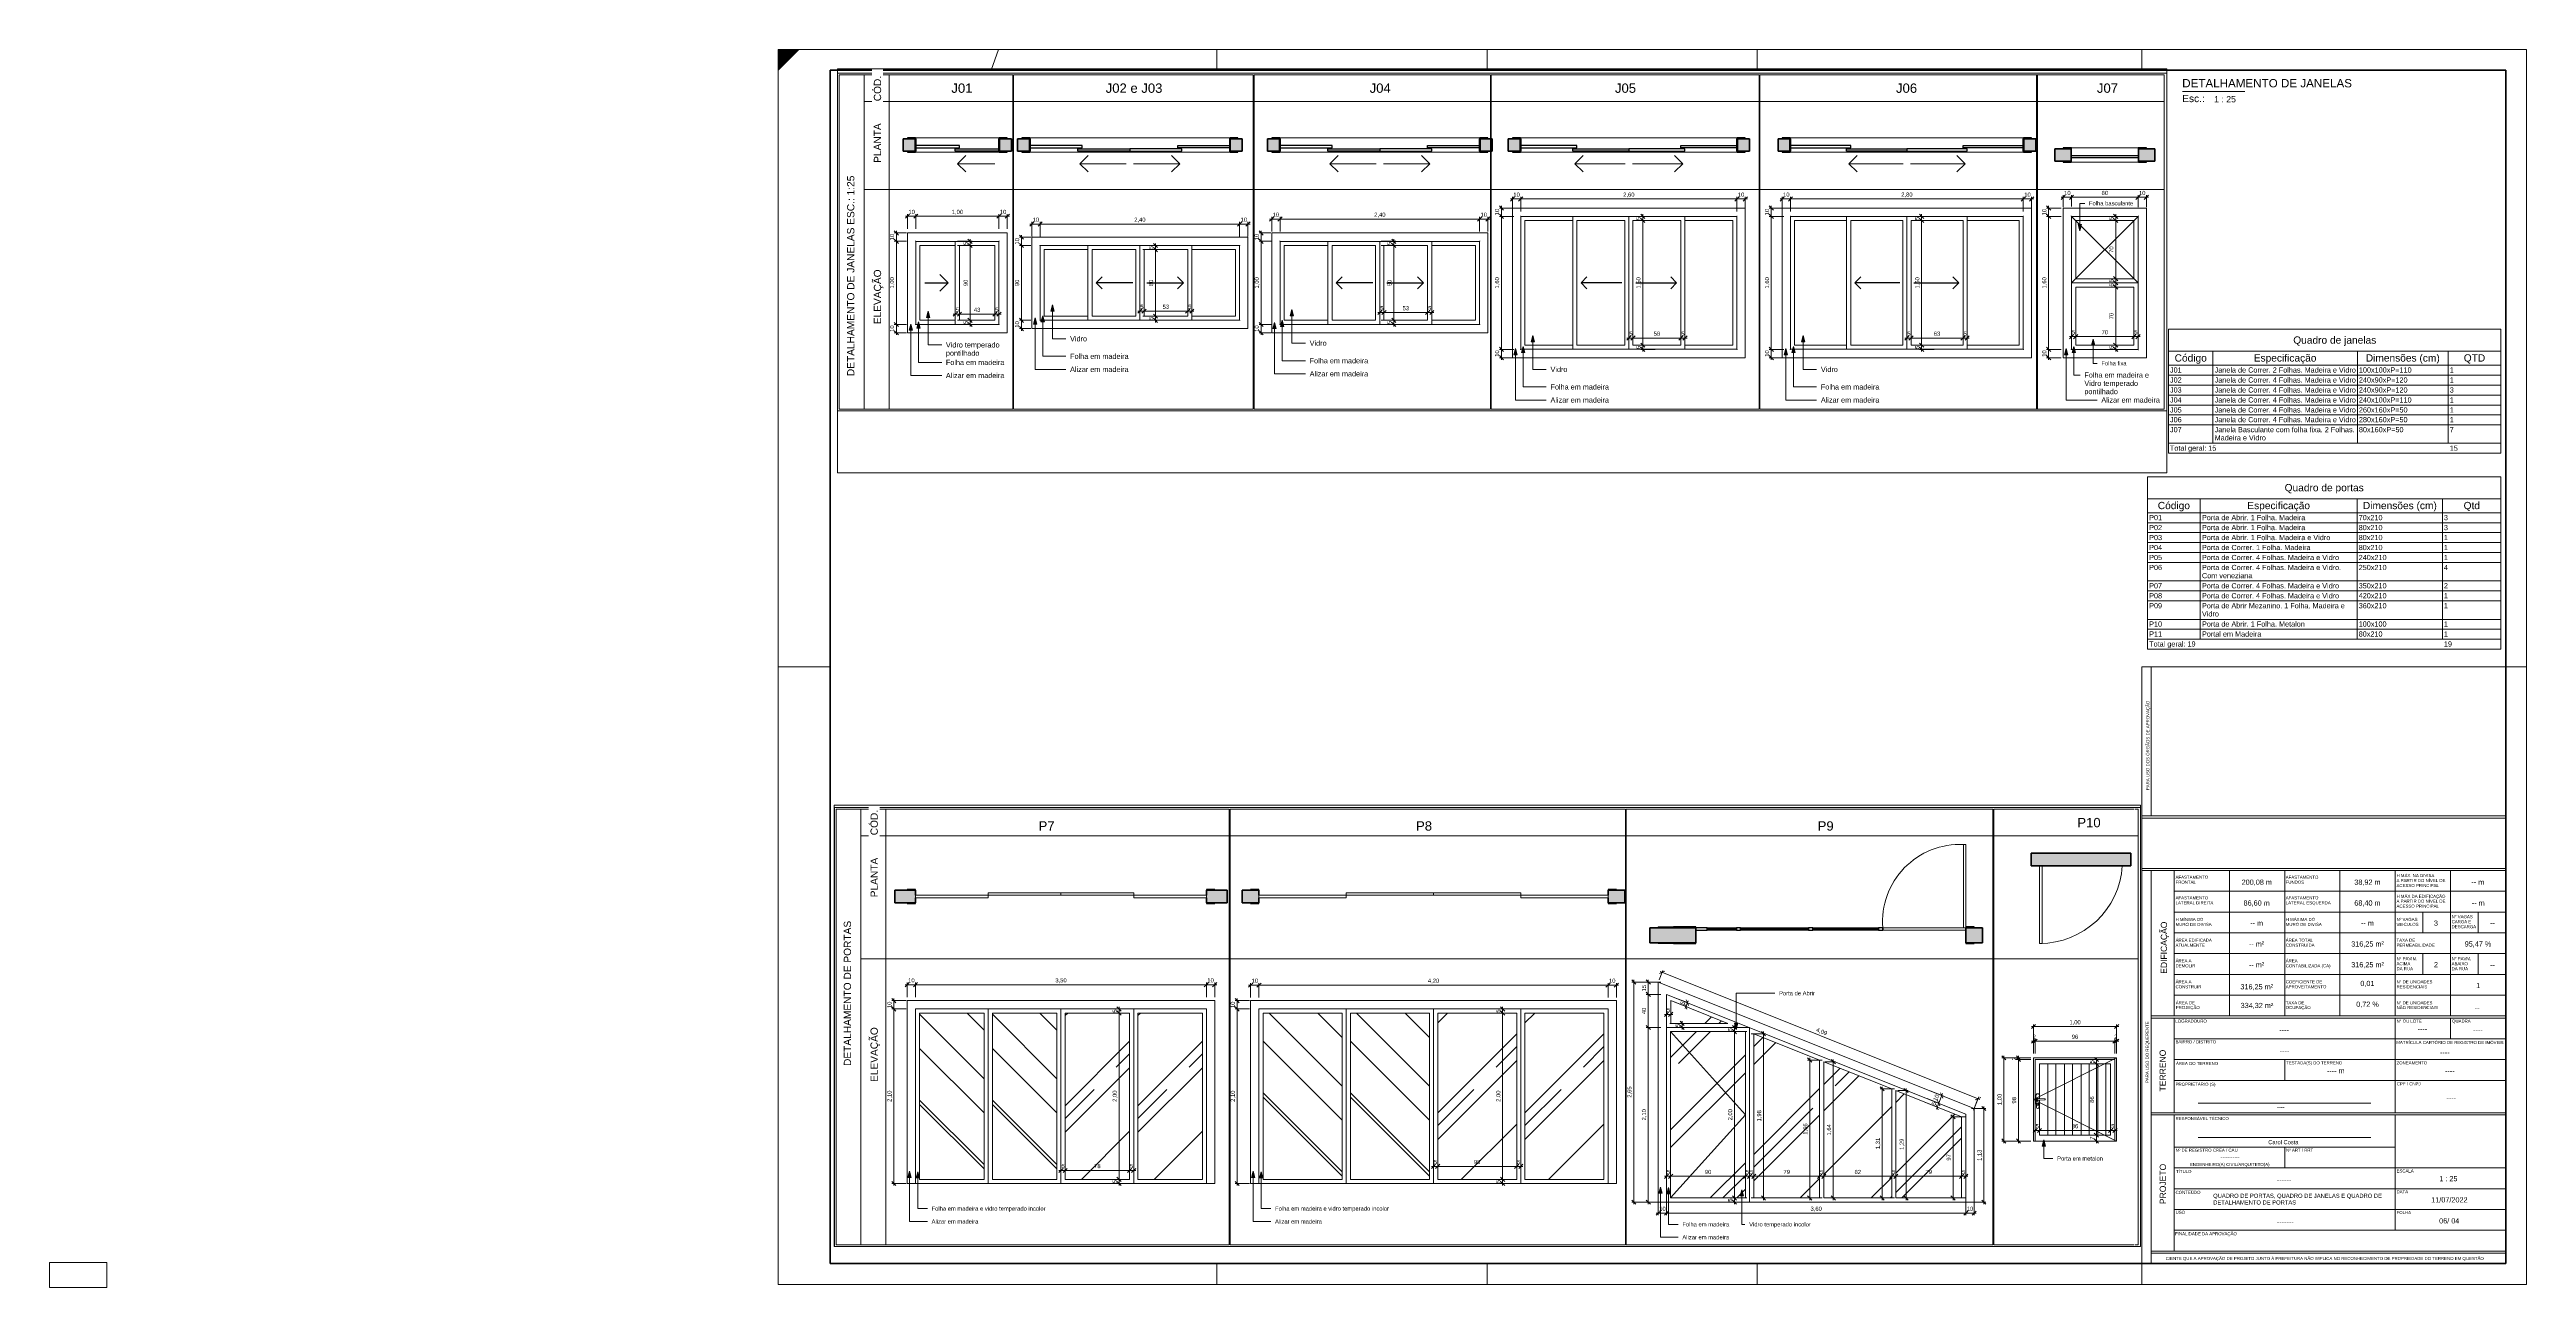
# Paper-space layout 'Layout1' of a CAD drawing. Header units: millimetres. Extents: x -2 to 1189, y -2 to 594.
# The model-space entities are those that its viewports show. They can reach past a viewport. Long polylines and large blocks are cut down to what shows.
import ezdxf

# ---------------------------------------------------------------- set-up
doc = ezdxf.new("R2010")
doc.units = ezdxf.units.MM
for name, pattern in [('Dash', [6.35, 3.175, -3.175]), ('Overhead', [3.96875, 2.38125, -1.5875]), ('Traço', [20.833333, 10.416667, -10.416667])]:
    doc.linetypes.add(name, pattern=pattern)
for name, color, linetype, lineweight in [('A-ANNO-DIMS', 211, 'Continuous', 9), ('A-ANNO-DIMS-25', 211, 'Continuous', 9), ('A-DETL-THIN', 151, 'Continuous', 9), ('A-DOOR', 31, 'Continuous', 25), ('A-FLOR-OVHD', 1, 'Overhead', 9), ('A-GLAZ', 151, 'Continuous', 25), ('A-GLAZ-HDLN', 1, 'Dash', 25), ('A-WALL', 113, 'Continuous', 50), ('A-WALL-PATT', 111, 'Continuous', 25), ('G-ANNO-SCHD', 231, 'Continuous', 9), ('G-ANNO-TEXT', 231, 'Continuous', 9), ('G-ANNO-TTLB', 6, 'Continuous', 9), ('G-ANNO-TTLB-THIN', 151, 'Continuous', 9)]:
    doc.layers.add(name, color=color, linetype=linetype, lineweight=lineweight)
doc.layers.add('G-ANNO-NPLT', color=191, linetype='Continuous', plot=False)
doc.styles.add('@Arial Unicode MS', font='', dxfattribs={"height": 50})
doc.styles.add('Arial', font='arial.ttf', dxfattribs={"height": 112.5})
doc.styles.add('Arial_1', font='arial.ttf', dxfattribs={"height": 87.5})
doc.styles.add('Arial_10', font='arial.ttf', dxfattribs={"height": 3})
doc.styles.add('Arial_11', font='arial.ttf', dxfattribs={"height": 4})
doc.styles.add('Arial_2', font='arial.ttf', dxfattribs={"height": 50})
doc.styles.add('Arial_3', font='arial.ttf', dxfattribs={"height": 62.5})
doc.styles.add('Arial_4', font='arial.ttf', dxfattribs={"width": 0.98, "height": 3})
doc.styles.add('Arial_5', font='arial.ttf', dxfattribs={"height": 1.5})
doc.styles.add('Arial_6', font='arial.ttf', dxfattribs={"width": 0.985, "height": 2})
doc.styles.add('Arial_7', font='arial.ttf', dxfattribs={"height": 2.5})
doc.styles.add('Arial_8', font='arial.ttf', dxfattribs={"height": 2})
doc.styles.add('Arial_9', font='arial.ttf', dxfattribs={"height": 3.5})
doc.styles.get('@Arial Unicode MS').set_extended_font_data('@Arial Unicode MS')
doc.dimstyles.new('CRT_-__Metros_-_Linha_de_chamada_3_5_mm', dxfattribs={"dimscale": 304.8, "dimtxt": 50.292243, "dimasz": 0.164042, "dimexe": 0.082021, "dimexo": 0.0625, "dimgap": 0.04101, "dimtad": 1, "dimlfac": 0.001, "dimrnd": 0.01, "dimzin": 0, "dimdsep": 46, "dimtxsty": '@Arial Unicode MS', "dimblk1": 'OBLIQUE', "dimblk2": 'OBLIQUE', "dimsah": 1, "dimcen": 0.09, "dimdle": 0.082021, "dimazin": 0, "dimtfac": 1, "dimtdec": 4, "dimtix": 1, "dimtmove": 0, "dimatfit": 3, "dimfxl": 0.492126, "dimfxlon": 1, "dimtvp": 1, "dimtolj": 1, "dimtzin": 0, "dimarcsym": 2})
doc.dimstyles.new('CRT_-__Metros_-_Linha_de_chamada_3_5_mm_1', dxfattribs={"dimscale": 304.8, "dimtxt": 50.292243, "dimasz": 0.164042, "dimexe": 0.082021, "dimexo": 0.0625, "dimgap": 0.04101, "dimtad": 1, "dimdec": 0, "dimlfac": 0.1, "dimdsep": 46, "dimtxsty": '@Arial Unicode MS', "dimblk1": 'OBLIQUE', "dimblk2": 'OBLIQUE', "dimsah": 1, "dimcen": 0.09, "dimdle": 0.082021, "dimazin": 0, "dimtfac": 1, "dimtdec": 4, "dimtix": 1, "dimtmove": 0, "dimatfit": 3, "dimfxl": 0.492126, "dimfxlon": 1, "dimtvp": 1, "dimtolj": 1, "dimtzin": 0, "dimarcsym": 2})
pattern_1 = [(45, (12309.4, 489.3), (969.87, 2586.3), [17145, -2286, 5715, -1143]), (45, (13829.6, 1060.8), (-1883.16, 266.7), [3429, -377.2, 6858, -857.25]), (45, (12880.9, 1460.8), (3661.25, 4744.27), [9144, -1600.2, 4572, -1143])]

# ---------------------------------------------------------------- blocks, each defined once
blk = doc.blocks.new('CRT_ANO_Folha Creative - A1-4271903-DETALHAMENTO DE PORTAS')
at = {"layer": 'G-ANNO-TTLB'}
blk.add_hatch(color=256, dxfattribs=at).paths.add_polyline_path([(348.5, 584), (348.5, 594), (358.5, 594)])
for p, q in [((348.5, 584), (358.5, 594)), ((358.5, 594), (348.5, 594)), ((348.5, 594), (348.5, 584)), ((1004.5, 297), (1179.5, 297)), ((1004.5, 10), (1004.5, 297)), ((1009, 297), (1009, 225.3)), ((1179.5, 297), (1179.5, 10)), ((1004.5, 225.3), (1179.5, 225.3)), ((1004.5, 224.3), (1179.5, 224.3)), ((1004.5, 200.1), (1179.5, 200.1)), ((1004.5, 199.1), (1179.5, 199.1)), ((1009, 10), (1009, 199.1)), ((1020, 199.1), (1020, 129.1)), ((1046.6, 199.1), (1046.6, 129.1)), ((1073.2, 199.1), (1073.2, 129.1)), ((1099.7, 199.1), (1099.7, 129.1)), ((1126.3, 199.1), (1126.3, 129.1)), ((1152.9, 199.1), (1152.9, 129.1)), ((1020, 189.1), (1179.5, 189.1)), ((1020, 179.1), (1179.5, 179.1)), ((1139.6, 179.1), (1139.6, 169.1)), ((1166.2, 179.1), (1166.2, 169.1)), ((1020, 169.1), (1179.5, 169.1)), ((1020, 159.1), (1179.5, 159.1)), ((1139.6, 159.1), (1139.6, 149.1)), ((1166.2, 159.1), (1166.2, 149.1)), ((1020, 149.1), (1179.5, 149.1)), ((1020, 139.1), (1179.5, 139.1)), ((1009, 129.1), (1179.5, 129.1)), ((1009, 128.1), (1179.5, 128.1)), ((1020, 128.1), (1020, 82.5)), ((1126.3, 128.1), (1126.3, 82.5)), ((1152.9, 128.1), (1152.9, 118.1)), ((1020, 118.1), (1179.5, 118.1)), ((1020, 108.1), (1179.5, 108.1)), ((1073.2, 108.1), (1073.2, 98.1)), ((1179.5, 98.1), (1020, 98.1)), ((1031.6, 87.1), (1114.7, 87.1)), ((1009, 82.5), (1179.5, 82.5)), ((1009, 81.5), (1179.5, 81.5)), ((1020, 16), (1020, 81.5)), ((1126.3, 81.5), (1126.3, 26)), ((1020, 66), (1126.3, 66)), ((1031.6, 70.6), (1114.7, 70.6)), ((1073.2, 66), (1073.2, 56)), ((1020, 56), (1179.5, 56)), ((1020, 46), (1179.5, 46)), ((1020, 36), (1179.5, 36)), ((1020, 26), (1179.5, 26)), ((1009, 16), (1179.5, 16)), ((1009, 15), (1179.5, 15)), ((1179.5, 10), (1004.5, 10))]:
    blk.add_line(p, q, dxfattribs=at)
at = {"layer": 'G-ANNO-TTLB', "lineweight": 35}
for p, q in [((373.5, 10), (373.5, 584)), ((373.5, 584), (1179.5, 584)), ((1179.5, 584), (1179.5, 10)), ((1179.5, 10), (373.5, 10))]:
    blk.add_line(p, q, dxfattribs=at)
at = {"layer": 'G-ANNO-TTLB-THIN'}
for p, q in [((348.5, 594), (1189.5, 594)), ((348.5, 0), (348.5, 594)), ((454.5, 594), (450.9, 584)), ((559.5, 594), (559.5, 584)), ((689.5, 594), (689.5, 584)), ((819.5, 594), (819.5, 584)), ((1004.5, 594), (1004.5, 584)), ((1189.5, 594), (1189.5, 0)), ((348.5, 297), (373.5, 297)), ((1179.5, 297), (1189.5, 297)), ((559.5, 10), (559.5, 0)), ((689.5, 10), (689.5, 0)), ((819.5, 10), (819.5, 0)), ((1004.5, 10), (1004.5, 0)), ((1189.5, 0), (348.5, 0))]:
    blk.add_line(p, q, dxfattribs=at)
at = {"layer": 'G-ANNO-TTLB', "attachment_point": 1, "rotation": 90}
for s, insert, char_height, width, style in [('PARA USO DOS ÓRGÃOS DE APROVAÇÃO', (1006.6, 237.7), 1.5, 52.43, 'Arial_5'), ('EDIFICAÇÃO', (1013.6, 149.4), 3, 30.798, 'Arial_4'), ('PARA USO DO REQUERENTE', (1006.3, 96.8), 1.5, 36.076, 'Arial_5'), ('TERRENO', (1013, 92.8), 3, 24.67, 'Arial_4'), ('PROJETO', (1013.1, 38.6), 3, 23.884, 'Arial_4')]:
    blk.add_mtext(s, dxfattribs=dict(at, insert=insert, char_height=char_height, width=width, style=style))
at = {"layer": 'G-ANNO-TTLB', "attachment_point": 1}
for s, insert, char_height, width, style in [('AFASTAMENTO', (1020.7, 196.6), 1.5, 19.08, 'Arial_5'), ('FRONTAL', (1020.7, 194.2), 1.5, 11.945, 'Arial_5'), ('AFASTAMENTO', (1073.7, 196.6), 1.5, 19.08, 'Arial_5'), ('FUNDOS', (1073.7, 194.2), 1.5, 10.823, 'Arial_5'), ('A PARTIR DO NÍVEL DE', (1127, 195), 1.5, 28.62, 'Arial_5'), ('ACESSO PRINCIPAL', (1127, 192.6), 1.5, 24.772, 'Arial_5'), ('H MÁX. NA DIVISA', (1127, 197.4), 1.5, 22.127, 'Arial_5'), ('AFASTAMENTO', (1020.7, 186.7), 1.5, 19.08, 'Arial_5'), ('LATERAL DIREITA', (1020.7, 184.3), 1.5, 22.046, 'Arial_5'), ('AFASTAMENTO', (1073.7, 186.7), 1.5, 19.08, 'Arial_5'), ('LATERAL ESQUERDA', (1073.7, 184.3), 1.5, 26.295, 'Arial_5'), ('A PARTIR DO NÍVEL DE ', (1127, 185.1), 1.5, 29.342, 'Arial_5'), ('ACESSO PRINCIPAL', (1127, 182.7), 1.5, 24.772, 'Arial_5'), ('H MÁX DA EDIFICAÇÃO', (1127, 187.4), 1.5, 28.7, 'Arial_5'), ('H MÍNIMA DO ', (1020.7, 176.3), 1.5, 17.156, 'Arial_5'), ('MURO DE DIVISA', (1020.7, 173.9), 1.5, 21.165, 'Arial_5'), ('H MÁXIMA DO', (1073.7, 176.3), 1.5, 17.236, 'Arial_5'), ('MURO DE DIVISA', (1073.7, 173.9), 1.5, 21.165, 'Arial_5'), ('VEICULOS', (1127, 173.9), 1.5, 12.907, 'Arial_5'), ('Nº VAGAS', (1127, 176.3), 1.5, 12.266, 'Arial_5'), ('CARGA E', (1153.5, 175.2), 1.5, 11.464, 'Arial_5'), ('N° VAGAS', (1153.5, 177.6), 1.5, 12.346, 'Arial_5'), ('DESCARGA', (1153.5, 172.8), 1.5, 14.27, 'Arial_5'), ('ÁREA EDIFICADA', (1020.7, 166.3), 1.5, 21.245, 'Arial_5'), ('ATUALMENTE', (1020.7, 163.9), 1.5, 17.076, 'Arial_5'), ('ÁREA A', (1020.7, 156.4), 1.5, 9.3, 'Arial_5'), ('ÁREA TOTAL', (1073.7, 166.3), 1.5, 15.793, 'Arial_5'), ('ÁREA ', (1073.7, 156.4), 1.5, 7.616, 'Arial_5'), ('CONSTRUÍDA', (1073.7, 163.9), 1.5, 16.835, 'Arial_5'), ('ACIMA', (1127, 155), 1.5, 8.097, 'Arial_5'), ('TAXA DE', (1127, 166.3), 1.5, 10.823, 'Arial_5'), ('PERMEABILIDADE', (1127, 163.9), 1.5, 22.367, 'Arial_5'), ('N° PAVIM.', (1127, 157.4), 1.5, 12.266, 'Arial_5'), ('ABAIXO', (1153.5, 155), 1.5, 9.46, 'Arial_5'), ('N° PAVM.', (1153.5, 157.4), 1.5, 11.544, 'Arial_5'), ('ÁREA A ', (1020.7, 146.3), 1.5, 10.021, 'Arial_5'), ('CONSTRUIR', (1020.7, 143.9), 1.5, 15.152, 'Arial_5'), ('DEMOLIR', (1020.7, 154), 1.5, 11.705, 'Arial_5'), ('APROVEITAMENTO', (1073.7, 143.9), 1.5, 23.73, 'Arial_5'), ('CONTABILIZADA (CA)', (1073.7, 154), 1.5, 26.295, 'Arial_5'), ('COEFICIENTE DE', (1073.7, 146.3), 1.5, 21.405, 'Arial_5'), ('DA RUA', (1127, 152.6), 1.5, 9.62, 'Arial_5'), ('N° DE UNIDADES', (1127, 146.3), 1.5, 21.004, 'Arial_5'), ('RESIDENCIAIS', (1127, 143.9), 1.5, 17.958, 'Arial_5'), ('DA RUA', (1153.5, 152.6), 1.5, 9.62, 'Arial_5'), ('ÁREA DE', (1020.8, 136.2), 1.5, 11.143, 'Arial_5'), ('PROJEÇÃO', (1020.8, 133.9), 1.5, 14.03, 'Arial_5'), ('TAXA DE', (1073.7, 136.2), 1.5, 10.823, 'Arial_5'), ('OCUPAÇÃO', (1073.7, 133.9), 1.5, 14.591, 'Arial_5'), ('N° DE UNIDADES', (1127, 136.2), 1.5, 21.004, 'Arial_5'), ('NÃO RESIDENCIAIS', (1127, 133.9), 1.5, 24.211, 'Arial_5'), ('LOGRADOURO', (1020.6, 127.4), 1.5, 18.519, 'Arial_5'), ('N° OU LOTE', (1127, 127.4), 1.5, 14.831, 'Arial_5'), ('QUADRA', (1153.7, 127.4), 1.5, 10.903, 'Arial_5'), ('BAIRRO / DISTRITO', (1020.7, 117.4), 1.5, 23.81, 'Arial_5'), ('ÁREA DO TERRENO', (1020.9, 107), 1.5, 24.612, 'Arial_5'), ('TESTADA(S) DO TERRENO', (1073.9, 107.3), 1.5, 32.789, 'Arial_5'), ('MATRÍCULA CARTÓRIO DE REGISTRO DE IMÓVEIS', (1126.9, 117.1), 1.5, 62.852, 'Arial_5'), ('ZONEAMENTO', (1127, 107.3), 1.5, 18.038, 'Arial_5'), ('PROPRIETÁRIO (S)', (1020.7, 97), 1.5, 23.409, 'Arial_5'), ('CPF / CNPJ', (1127.2, 97.2), 1.5, 13.949, 'Arial_5'), ('RESPONSÁVEL TÉCNICO', (1020.7, 80.5), 1.5, 31.105, 'Arial_5'), ('Nº DE REGISTRO CREA / CAU', (1020.7, 65.3), 1.5, 36.397, 'Arial_5'), ('Carol Costa', (1065.3, 69.4), 2, 18.004, 'Arial_6'), ('Nº ART / RRT', (1073.8, 65.3), 1.5, 15.954, 'Arial_5'), ('TÍTULO', (1020.9, 55), 1.5, 9.059, 'Arial_5'), ('ENGENHEIRO(A) CIVIL/ARQUITETO(A)', (1027.6, 58.4), 1.5, 46.738, 'Arial_5'), ('ESCALA', (1127, 55.3), 1.5, 10.021, 'Arial_5'), ('CONTEÚDO', (1020.7, 45), 1.5, 14.591, 'Arial_5'), ('DATA', (1127, 45.3), 1.5, 6.734, 'Arial_5'), ('FINALIDADE DA APROVAÇÃO', (1020.5, 25.1), 1.5, 36.156, 'Arial_5'), ('USO', (1020.7, 35.4), 1.5, 5.532, 'Arial_5'), ('FOLHA', (1127, 35.3), 1.5, 8.578, 'Arial_5'), ('CIENTE QUE A APROVAÇÃO DE PROJETO JUNTO À PREFEITURA NÃO IMPLICA NO RECONHECIMENTO DE PROPRIEDADE DO TERRENO EM QUESTÃO', (1016, 13.2), 1.5, 186.232, 'Arial_5')]:
    blk.add_mtext(s, dxfattribs=dict(at, insert=insert, char_height=char_height, width=width, style=style))
blk = doc.blocks.new('Viewport - Título Horizontal-913277-DETALHAMENTO DE PORTAS')
at = {"layer": 'G-ANNO-TTLB'}
blk.add_line((4.2, 0.2), (34.2, 0.2), dxfattribs=at)
at = {"layer": 'G-ANNO-TTLB', "insert": (4, -1.4), "char_height": 3.5, "width": 13.468, "attachment_point": 1, "style": 'Arial_9'}
blk.add_mtext('Esc.:', dxfattribs=at)
blk = doc.blocks.new('Family - ___-4161196-DETALHAMENTO DE PORTAS 02')
at = {"layer": 'A-DOOR', "lineweight": 9}
h = blk.add_hatch(dxfattribs=at)
h.set_pattern_fill('FP_8', color=256, style=0, pattern_type=2)
h.set_pattern_definition([(135, (1914.8, 713), (-969.87, 2586.3), [17145, -2286, 5715, -1143]), (135, (394.6, 1284.5), (1883.2, 266.7), [3429, -377.2, 6858, -857.25]), (135, (1343.3, 1684.56), (-3661.25, 4744.27), [9144, -1600.2, 4572, -1143])])
h.paths.add_polyline_path([(1527.3, 763), (2302.3, 763), (2302.3, 2763), (1527.3, 2763), (1527.3, 1538)])
h = blk.add_hatch(dxfattribs=at)
h.set_pattern_fill('FP_7', color=256, style=0, pattern_type=2)
h.set_pattern_definition([(135, (2789.8, 713), (-969.87, 2586.3), [17145, -2286, 5715, -1143]), (135, (1269.6, 1284.5), (1883.2, 266.7), [3429, -377.2, 6858, -857.25]), (135, (2218.3, 1684.56), (-3661.25, 4744.27), [9144, -1600.2, 4572, -1143])])
h.paths.add_polyline_path([(3079.1, 763), (3177.3, 763), (3177.3, 2763), (2402.3, 2763), (2402.3, 763), (2717.7, 763)])
h = blk.add_hatch(dxfattribs=at)
h.set_pattern_fill('FP_9', color=256, style=0, pattern_type=2)
h.set_pattern_definition([(45, (3664.8, 713), (969.87, 2586.3), [17145, -2286, 5715, -1143]), (45, (5185, 1284.5), (-1883.2, 266.7), [3429, -377.2, 6858, -857.25]), (45, (4236.3, 1684.56), (3661.25, 4744.27), [9144, -1600.2, 4572, -1143])])
h.paths.add_polyline_path([(3440.5, 763), (4052.3, 763), (4052.3, 2763), (3277.3, 2763), (3277.3, 763)])
h = blk.add_hatch(dxfattribs=at)
h.set_pattern_fill('FP_10', color=256, style=0, pattern_type=2)
h.set_pattern_definition([(45, (4539.8, 713), (969.87, 2586.3), [17145, -2286, 5715, -1143]), (45, (6060, 1284.5), (-1883.2, 266.7), [3429, -377.2, 6858, -857.25]), (45, (5111.3, 1684.56), (3661.25, 4744.27), [9144, -1600.2, 4572, -1143])])
h.paths.add_polyline_path([(4163.2, 763), (4927.3, 763), (4927.3, 2763), (4152.3, 2763), (4152.3, 763)])
for p, q in [((1378.3, 2912), (1378.3, 713)), ((5076.3, 2912), (1378.3, 2912)), ((5076.3, 713), (5076.3, 2912)), ((1478.3, 2812), (1478.3, 713)), ((1478.3, 2812), (4976.3, 2812)), ((2352.3, 713), (2352.3, 2812)), ((3227.3, 2812), (3227.3, 713)), ((3227.3, 713), (3227.3, 2812)), ((4102.3, 2812), (4102.3, 713)), ((4976.3, 2812), (4976.3, 713)), ((1527.3, 2763), (1527.3, 763)), ((1527.3, 2763), (2302.3, 2763)), ((2302.3, 763), (2302.3, 2763)), ((2402.3, 2763), (2402.3, 763)), ((2402.3, 2763), (3177.3, 2763)), ((3177.3, 763), (3177.3, 2763)), ((3277.3, 2763), (4052.3, 2763)), ((3277.3, 2763), (3277.3, 763)), ((4052.3, 763), (4052.3, 2763)), ((4152.3, 2763), (4927.3, 2763)), ((4152.3, 2763), (4152.3, 763)), ((4927.3, 763), (4927.3, 2763)), ((1527.3, 763), (2302.3, 763)), ((2402.3, 763), (3177.3, 763)), ((3277.3, 763), (4052.3, 763)), ((4152.3, 763), (4927.3, 763)), ((1478.3, 713), (1378.3, 713)), ((2352.3, 713), (1478.3, 713)), ((3227.3, 713), (2352.3, 713)), ((4102.3, 713), (3227.3, 713)), ((4976.3, 713), (4102.3, 713)), ((4976.3, 713), (5076.3, 713))]:
    blk.add_line(p, q, dxfattribs=at)
blk = doc.blocks.new('Family - ___-4161198-DETALHAMENTO DE PORTAS 02')
at = {"layer": 'A-WALL-PATT'}
h = blk.add_hatch(color=256, dxfattribs=at)
h.paths.add_polyline_path([(1477.3, 4089.1), (1477.3, 4239.1), (1227.3, 4239.1), (1227.3, 4089.1), (1272.3, 4089.1)])
h.paths.add_polyline_path([(5227.3, 4089.1), (5227.3, 4239.1), (4977.3, 4239.1), (4977.3, 4089.1)])
at = {"layer": 'A-DOOR'}
for p, q in [((1478.3, 4249.1), (1378.3, 4249.1)), ((1378.3, 4249.1), (1378.3, 4239.1)), ((1478.3, 4179.1), (1478.3, 4249.1)), ((5076.3, 4249.1), (4976.3, 4249.1)), ((4976.3, 4249.1), (4976.3, 4179.1)), ((5076.3, 4239.1), (5076.3, 4249.1)), ((1378.3, 4239.1), (1477.3, 4239.1)), ((1477.3, 4239.1), (1477.3, 4179.1)), ((4977.3, 4179.1), (4977.3, 4239.1)), ((4977.3, 4239.1), (5076.3, 4239.1)), ((1477.3, 4149.1), (1477.3, 4089.1)), ((1478.3, 4079.1), (1478.3, 4149.1)), ((4976.3, 4149.1), (4976.3, 4079.1)), ((4977.3, 4089.1), (4977.3, 4149.1)), ((1477.3, 4089.1), (1378.3, 4089.1)), ((1378.3, 4089.1), (1378.3, 4079.1)), ((5076.3, 4089.1), (4977.3, 4089.1)), ((5076.3, 4079.1), (5076.3, 4089.1)), ((1378.3, 4079.1), (1478.3, 4079.1)), ((4976.3, 4079.1), (5076.3, 4079.1))]:
    blk.add_line(p, q, dxfattribs=at)
at = {"layer": 'A-DOOR', "lineweight": 9}
for p, q in [((3227.3, 4209.1), (2352.3, 4209.1)), ((2352.3, 4209.1), (2352.3, 4179.1)), ((3227.3, 4179.1), (3227.3, 4209.1)), ((3227.3, 4209.1), (4102.3, 4209.1)), ((3227.3, 4179.1), (3227.3, 4209.1)), ((4102.3, 4209.1), (4102.3, 4179.1)), ((2352.3, 4179.1), (1477.3, 4179.1)), ((1477.3, 4179.1), (1477.3, 4149.1)), ((2352.3, 4179.1), (3227.3, 4179.1)), ((2352.3, 4149.1), (2352.3, 4179.1)), ((4102.3, 4179.1), (3227.3, 4179.1)), ((4102.3, 4149.1), (4102.3, 4179.1)), ((4102.3, 4179.1), (4977.3, 4179.1)), ((4977.3, 4179.1), (4977.3, 4149.1)), ((1477.3, 4149.1), (2352.3, 4149.1)), ((4977.3, 4149.1), (4102.3, 4149.1))]:
    blk.add_line(p, q, dxfattribs=at)
at = {"layer": 'A-WALL'}
for p, q in [((1477.3, 4239.1), (1227.3, 4239.1)), ((1227.3, 4239.1), (1227.3, 4089.1)), ((1477.3, 4179.1), (1477.3, 4239.1)), ((5227.3, 4239.1), (4977.3, 4239.1)), ((4977.3, 4239.1), (4977.3, 4179.1)), ((5227.3, 4089.1), (5227.3, 4239.1)), ((1477.3, 4089.1), (1477.3, 4149.1)), ((4977.3, 4149.1), (4977.3, 4089.1)), ((1227.3, 4089.1), (1477.3, 4089.1)), ((4977.3, 4089.1), (5227.3, 4089.1))]:
    blk.add_line(p, q, dxfattribs=at)
blk = doc.blocks.new('Family - ___-4161200-DETALHAMENTO DE PORTAS 02')
at = {"layer": 'A-DOOR', "lineweight": 9}
h = blk.add_hatch(dxfattribs=at)
h.set_pattern_fill('FP_12', color=256, style=0, pattern_type=2)
h.set_pattern_definition([(135, (6132.5, 713), (-969.87, 2586.3), [17145, -2286, 5715, -1143]), (135, (4612.3, 1284.5), (1883.2, 266.7), [3429, -377.2, 6858, -857.25]), (135, (5561, 1684.56), (-3661.25, 4744.27), [9144, -1600.2, 4572, -1143])])
h.paths.add_polyline_path([(6331.4, 763), (6607.5, 763), (6607.5, 2763), (5657.5, 2763), (5657.5, 763)])
h = blk.add_hatch(dxfattribs=at)
h.set_pattern_fill('FP_11', color=256, style=0, pattern_type=2)
h.set_pattern_definition([(135, (7182.5, 713), (-969.87, 2586.3), [17145, -2286, 5715, -1143]), (135, (5662.3, 1284.5), (1883.2, 266.7), [3429, -377.2, 6858, -857.25]), (135, (6611, 1684.56), (-3661.25, 4744.27), [9144, -1600.2, 4572, -1143])])
h.paths.add_polyline_path([(7657.5, 763), (7657.5, 2763), (6707.5, 2763), (6707.5, 763), (7415.5, 763)])
h = blk.add_hatch(dxfattribs=at)
h.set_pattern_fill('FP_13', color=256, style=0, pattern_type=2)
h.set_pattern_definition([(45, (8232.5, 713), (969.87, 2586.3), [17145, -2286, 5715, -1143]), (45, (9752.7, 1284.5), (-1883.2, 266.7), [3429, -377.2, 6858, -857.25]), (45, (8804, 1684.56), (3661.25, 4744.27), [9144, -1600.2, 4572, -1143])])
h.paths.add_polyline_path([(7757.5, 763), (8707.5, 763), (8707.5, 2763), (7757.5, 2763), (7757.5, 815.6)])
h = blk.add_hatch(dxfattribs=at)
h.set_pattern_fill('FP_14', color=256, style=0, pattern_type=2)
h.set_pattern_definition([(45, (9282.5, 713), (969.87, 2586.3), [17145, -2286, 5715, -1143]), (45, (10802.7, 1284.5), (-1883.2, 266.7), [3429, -377.2, 6858, -857.25]), (45, (9854, 1684.56), (3661.25, 4744.27), [9144, -1600.2, 4572, -1143])])
h.paths.add_polyline_path([(9222.3, 763), (9757.5, 763), (9757.5, 2763), (8807.5, 2763), (8807.5, 763)])
for p, q in [((5508.5, 2912), (5508.5, 713)), ((9906.5, 2912), (5508.5, 2912)), ((9906.5, 713), (9906.5, 2912)), ((5608.5, 2812), (5608.5, 713)), ((5608.5, 2812), (9806.5, 2812)), ((6657.5, 713), (6657.5, 2812)), ((7707.5, 2812), (7707.5, 713)), ((7707.5, 713), (7707.5, 2812)), ((8757.5, 2812), (8757.5, 713)), ((9806.5, 2812), (9806.5, 713)), ((5657.5, 2763), (5657.5, 763)), ((5657.5, 2763), (6607.5, 2763)), ((6607.5, 763), (6607.5, 2763)), ((6707.5, 2763), (6707.5, 763)), ((6707.5, 2763), (7657.5, 2763)), ((7657.5, 763), (7657.5, 2763)), ((7757.5, 2763), (8707.5, 2763)), ((7757.5, 2763), (7757.5, 763)), ((8707.5, 763), (8707.5, 2763)), ((8807.5, 2763), (9757.5, 2763)), ((8807.5, 2763), (8807.5, 763)), ((9757.5, 763), (9757.5, 2763)), ((5657.5, 763), (6607.5, 763)), ((6707.5, 763), (7657.5, 763)), ((7757.5, 763), (8707.5, 763)), ((8807.5, 763), (9757.5, 763)), ((5608.5, 713), (5508.5, 713)), ((6657.5, 713), (5608.7, 713)), ((7707.5, 713), (6657.5, 713)), ((8757.5, 713), (7707.5, 713)), ((9806.5, 713), (8757.5, 713)), ((9806.5, 713), (9906.5, 713))]:
    blk.add_line(p, q, dxfattribs=at)
blk = doc.blocks.new('Family - ___-4161202-DETALHAMENTO DE PORTAS 02')
at = {"layer": 'A-WALL-PATT'}
h = blk.add_hatch(color=256, dxfattribs=at)
h.paths.add_polyline_path([(5407.5, 4089.1), (5607.5, 4089.1), (5607.5, 4239.1), (5407.5, 4239.1), (5407.5, 4149.1)])
h.paths.add_polyline_path([(9945.1, 4089.1), (10007.5, 4089.1), (10007.5, 4239.1), (9807.5, 4239.1), (9807.5, 4089.1)])
at = {"layer": 'A-DOOR'}
for p, q in [((5608.5, 4249.1), (5508.5, 4249.1)), ((5508.5, 4249.1), (5508.5, 4239.1)), ((5608.5, 4179.1), (5608.5, 4249.1)), ((9906.5, 4249.1), (9806.5, 4249.1)), ((9806.5, 4249.1), (9806.5, 4179.1)), ((9906.5, 4239.1), (9906.5, 4249.1)), ((5508.5, 4239.1), (5607.5, 4239.1)), ((5607.5, 4239.1), (5607.5, 4179.1)), ((9807.5, 4179.1), (9807.5, 4239.1)), ((9807.5, 4239.1), (9906.5, 4239.1)), ((5607.5, 4149.1), (5607.5, 4089.1)), ((5608.5, 4079.1), (5608.5, 4149.1)), ((9806.5, 4149.1), (9806.5, 4079.1)), ((9807.5, 4089.1), (9807.5, 4149.1)), ((5607.5, 4089.1), (5508.5, 4089.1)), ((5508.5, 4089.1), (5508.5, 4079.1)), ((9906.5, 4089.1), (9807.5, 4089.1)), ((9906.5, 4079.1), (9906.5, 4089.1)), ((5508.5, 4079.1), (5608.5, 4079.1)), ((9806.5, 4079.1), (9906.5, 4079.1))]:
    blk.add_line(p, q, dxfattribs=at)
at = {"layer": 'A-DOOR', "lineweight": 9}
for p, q in [((7707.5, 4209.1), (6657.5, 4209.1)), ((6657.5, 4209.1), (6657.5, 4179.1)), ((7707.5, 4179.1), (7707.5, 4209.1)), ((7707.5, 4209.1), (8757.5, 4209.1)), ((7707.5, 4179.1), (7707.5, 4209.1)), ((8757.5, 4209.1), (8757.5, 4179.1)), ((6657.5, 4179.1), (5607.5, 4179.1)), ((5607.5, 4179.1), (5607.5, 4149.1)), ((6657.5, 4179.1), (7707.5, 4179.1)), ((6657.5, 4149.1), (6657.5, 4179.1)), ((8757.5, 4179.1), (7707.5, 4179.1)), ((8757.5, 4149.1), (8757.5, 4179.1)), ((8757.5, 4179.1), (9807.5, 4179.1)), ((9807.5, 4179.1), (9807.5, 4149.1)), ((5607.5, 4149.1), (6657.5, 4149.1)), ((9807.5, 4149.1), (8757.5, 4149.1))]:
    blk.add_line(p, q, dxfattribs=at)
at = {"layer": 'A-WALL'}
for p, q in [((5607.5, 4239.1), (5407.5, 4239.1)), ((5407.5, 4239.1), (5407.5, 4089.1)), ((5607.5, 4179.1), (5607.5, 4239.1)), ((10007.5, 4239.1), (9807.5, 4239.1)), ((9807.5, 4239.1), (9807.5, 4179.1)), ((10007.5, 4089.1), (10007.5, 4239.1)), ((5607.5, 4089.1), (5607.5, 4149.1)), ((9807.5, 4149.1), (9807.5, 4089.1)), ((5407.5, 4089.1), (5607.5, 4089.1)), ((9807.5, 4089.1), (10007.5, 4089.1))]:
    blk.add_line(p, q, dxfattribs=at)
blk = doc.blocks.new('Family - ___-4161204-DETALHAMENTO DE PORTAS 02')
at = {"lineweight": 9}
h = blk.add_hatch(dxfattribs=at)
h.set_pattern_fill('FP_15', color=254, style=0, pattern_type=2)
h.set_pattern_definition(pattern_1)
h.paths.add_polyline_path([(14058.4, 539.3), (14058.4, 1514.2), (13267.7, 1830.6), (13267.7, 539.3)])
h.paths.add_polyline_path([(13217.7, 539.3), (13217.7, 1850.7), (12401.1, 2177.5), (12401.1, 539.3)])
h.paths.add_polyline_path([(12351.1, 539.3), (12351.1, 2197.5), (11559.4, 2514.3), (11559.4, 539.3)])
h.paths.add_polyline_path([(11247.2, 2639.3), (10560.4, 2914.1), (10560.4, 2639.3), (10746.5, 2639.3)])
at = {"layer": 'A-DOOR', "lineweight": 9}
h = blk.add_hatch(dxfattribs=at)
h.set_pattern_fill('FP_15', color=256, style=0, pattern_type=2)
h.set_pattern_definition(pattern_1)
h.paths.add_polyline_path([(10559.4, 539.3), (11459.4, 539.3), (11459.4, 2539.3), (10559.4, 2539.3), (10559.4, 1439.3)])
for p, q in [((10410.4, 3135.7), (10410.4, 489.3)), ((14208.4, 1615.7), (10410.4, 3135.7)), ((10510.4, 2988), (10510.4, 489.3)), ((10510.4, 2988), (14108.4, 1548.1)), ((11247.2, 2639.3), (10560.4, 2914.1)), ((10560.4, 2914.1), (10560.4, 2639.3)), ((11247.2, 2639.3), (10560.4, 2639.3)), ((11506.7, 2589.3), (10510.4, 2589.3)), ((10510.4, 2589.3), (11506.7, 2589.3)), ((11509.4, 489.3), (11509.4, 2588.2)), ((11509.4, 2588.2), (11509.4, 489.3)), ((10559.4, 2539.3), (10559.4, 539.3)), ((10559.4, 2539.3), (11459.4, 2539.3)), ((11459.4, 539.3), (11459.4, 2539.3)), ((11559.4, 2514.3), (11559.4, 539.3)), ((11559.4, 2514.3), (12351.1, 2197.5)), ((12351.1, 539.3), (12351.1, 2197.5)), ((12401.1, 2177.5), (12401.1, 539.3)), ((12401.1, 2177.5), (13217.7, 1850.7)), ((13217.7, 539.3), (13217.7, 1850.7)), ((13267.7, 1830.6), (13267.7, 539.3)), ((14058.4, 1514.2), (13267.7, 1830.6)), ((14208.4, 489.3), (14208.4, 1615.7)), ((14108.4, 1548.1), (14108.4, 489.3)), ((14058.4, 539.3), (14058.4, 1514.2)), ((10559.4, 539.3), (11459.4, 539.3)), ((11559.4, 539.3), (12351.1, 539.3)), ((12401.1, 539.3), (13217.7, 539.3)), ((13267.7, 539.3), (14058.4, 539.3)), ((10510.4, 489.3), (10410.4, 489.3)), ((11509.4, 489.3), (10510.4, 489.3)), ((11509.4, 489.3), (10539.4, 489.3)), ((14108.4, 489.3), (11509.4, 489.3)), ((14108.4, 489.3), (14208.4, 489.3))]:
    blk.add_line(p, q, dxfattribs=at)
blk = doc.blocks.new('Family - ___-4161206-DETALHAMENTO DE PORTAS 02')
at = {"layer": 'A-WALL-PATT'}
h = blk.add_hatch(color=256, dxfattribs=at)
h.paths.add_polyline_path([(14109.4, 3609.1), (14309.4, 3609.1), (14309.4, 3789.1), (14109.4, 3789.1), (14109.4, 3707.7)])
h.paths.add_polyline_path([(10860.6, 3609.1), (10860.6, 3789.1), (10309.4, 3789.1), (10309.4, 3609.1)])
at = {"layer": 'A-DOOR', "lineweight": 9}
for p, q in [((14109.4, 4789.1), (14079.4, 4789.1)), ((14079.4, 4789.1), (14079.4, 3789.1)), ((14109.4, 3789.1), (14109.4, 4789.1)), ((10410.4, 3799.1), (10594.2, 3799.1)), ((10410.4, 3799.1), (10410.4, 3789.1)), ((10997.9, 3789.1), (11351.1, 3789.1)), ((11401.1, 3789.1), (12217.7, 3789.1)), ((12267.7, 3789.1), (13059.4, 3789.1)), ((14079.4, 3789.1), (13112.1, 3789.1)), ((13112.1, 3789.1), (13112.1, 3759.1)), ((14079.4, 3789.1), (14109.4, 3789.1)), ((14108.4, 3789.1), (14108.4, 3759.1)), ((11351.1, 3759.1), (10997.9, 3759.1)), ((12217.7, 3759.1), (11401.1, 3759.1)), ((13059.4, 3759.1), (12267.7, 3759.1)), ((14108.4, 3759.1), (13112.1, 3759.1)), ((10410.4, 3609.1), (10410.4, 3599.1)), ((10594.2, 3599.1), (10410.4, 3599.1))]:
    blk.add_line(p, q, dxfattribs=at)
at = {"layer": 'A-DOOR'}
for p, q in [((10863.3, 3799.1), (10594.2, 3799.1)), ((10594.2, 3799.1), (10594.2, 3789.1)), ((10594.2, 3789.1), (10860.6, 3789.1)), ((10860.6, 3789.1), (10860.6, 3609.1)), ((10863.3, 3599.1), (10863.3, 3799.1)), ((10997.9, 3789.1), (10863.3, 3789.1)), ((10863.3, 3789.1), (10863.3, 3759.1)), ((10997.9, 3759.1), (10997.9, 3789.1)), ((11401.1, 3789.1), (11351.1, 3789.1)), ((11351.1, 3789.1), (11351.1, 3759.1)), ((11401.1, 3759.1), (11401.1, 3789.1)), ((12267.7, 3789.1), (12217.7, 3789.1)), ((12217.7, 3789.1), (12217.7, 3759.1)), ((12267.7, 3759.1), (12267.7, 3789.1)), ((13109.4, 3789.1), (13059.4, 3789.1)), ((13059.4, 3789.1), (13059.4, 3759.1)), ((13109.4, 3759.1), (13109.4, 3789.1)), ((13112.1, 3789.1), (13109.4, 3789.1)), ((13109.4, 3789.1), (13109.4, 3759.1)), ((14208.4, 3799.1), (14109.4, 3799.1)), ((14109.4, 3609.1), (14109.4, 3789.1)), ((14109.4, 3789.1), (14208.4, 3789.1)), ((14109.4, 3759.1), (14109.4, 3789.1)), ((14208.4, 3789.1), (14208.4, 3799.1)), ((11351.1, 3779.4), (10997.9, 3779.4)), ((10997.9, 3779.4), (10997.9, 3769)), ((11351.1, 3769), (11351.1, 3779.4)), ((12217.7, 3779.4), (11401.1, 3779.4)), ((11401.1, 3779.4), (11401.1, 3769)), ((12217.7, 3769), (12217.7, 3779.4)), ((13059.4, 3779.4), (12267.7, 3779.4)), ((12267.7, 3779.4), (12267.7, 3769)), ((13059.4, 3769), (13059.4, 3779.4)), ((10997.9, 3769), (11351.1, 3769)), ((11401.1, 3769), (12217.7, 3769)), ((12267.7, 3769), (13059.4, 3769)), ((10863.3, 3759.1), (10997.9, 3759.1)), ((11351.1, 3759.1), (11401.1, 3759.1)), ((12217.7, 3759.1), (12267.7, 3759.1)), ((13059.4, 3759.1), (13109.4, 3759.1)), ((13109.4, 3759.1), (13112.1, 3759.1)), ((14108.4, 3759.1), (14108.4, 3599.1)), ((14108.4, 3759.1), (14109.4, 3759.1)), ((10860.6, 3609.1), (10594.2, 3609.1)), ((10594.2, 3609.1), (10594.2, 3599.1)), ((10594.2, 3599.1), (10863.3, 3599.1)), ((14108.4, 3599.1), (14208.4, 3599.1)), ((14208.4, 3609.1), (14109.4, 3609.1)), ((14208.4, 3599.1), (14208.4, 3609.1))]:
    blk.add_line(p, q, dxfattribs=at)
at = {"layer": 'A-DOOR', "lineweight": 9}
blk.add_arc((14036.1, 3860.7), 929.4, 87.3275, 184.4174, dxfattribs=at)
at = {"layer": 'A-WALL'}
for p, q in [((10860.6, 3789.1), (10309.4, 3789.1)), ((10309.4, 3789.1), (10309.4, 3609.1)), ((10860.6, 3609.1), (10860.6, 3789.1)), ((14309.4, 3789.1), (14109.4, 3789.1)), ((14109.4, 3789.1), (14109.4, 3609.1)), ((14309.4, 3609.1), (14309.4, 3789.1)), ((10309.4, 3609.1), (10860.6, 3609.1)), ((14109.4, 3609.1), (14309.4, 3609.1))]:
    blk.add_line(p, q, dxfattribs=at)
blk = doc.blocks.new('Family - ___-4161208-DETALHAMENTO DE PORTAS 02')
at = {"layer": 'A-DOOR', "linetype": 'Traço', "lineweight": 9}
for q in [(15922.2, 2223.4), (15922.2, 1223.4)]:
    blk.add_line((14922.2, 1723.4), q, dxfattribs=at)
at = {"layer": 'A-DOOR', "lineweight": 9}
for p, q in [((14922.2, 1223.4), (14922.2, 2223.4)), ((15922.2, 2223.4), (14922.2, 2223.4)), ((15922.2, 1223.4), (15922.2, 2223.4)), ((14942.2, 2203.4), (14942.2, 1223.4)), ((14942.2, 2203.4), (15902.2, 2203.4)), ((15902.2, 2203.4), (15902.2, 1223.4)), ((14994.2, 1781.1), (14994.2, 2151.4)), ((14994.2, 2151.4), (15850.2, 2151.4)), ((15095.7, 2151.4), (15095.7, 1293.4)), ((15192.7, 2151.4), (15192.7, 1293.4)), ((15192.7, 2151.4), (15192.7, 1293.4)), ((15295.7, 2151.4), (15295.7, 1293.4)), ((15392.7, 2151.4), (15392.7, 1293.4)), ((15392.7, 2151.4), (15392.7, 1293.4)), ((15495.7, 2151.4), (15495.7, 1293.4)), ((15592.7, 2151.4), (15592.7, 1293.4)), ((15592.7, 2151.4), (15592.7, 1293.4)), ((15695.7, 2151.4), (15695.7, 1293.4)), ((15792.7, 2151.4), (15792.7, 1293.4)), ((15792.7, 2151.4), (15792.7, 1293.4)), ((15850.2, 2151.4), (15850.2, 1293.4)), ((14951.8, 1769.7), (14959.2, 1627.6)), ((14994.7, 1732.5), (14996.7, 1769.7)), ((15058.5, 1729.4), (14974.7, 1733.4)), ((14974.7, 1713.4), (15058.5, 1717.4)), ((14989.2, 1627.6), (14993.8, 1714.3)), ((14994.2, 1293.4), (14994.2, 1714.4)), ((14966.7, 1674.9), (14966.7, 1656.9)), ((14978.2, 1678.4), (14970.2, 1678.4)), ((14981.7, 1656.9), (14981.7, 1674.9)), ((14970.2, 1653.4), (14978.2, 1653.4)), ((15850.2, 1293.4), (14994.2, 1293.4)), ((14942.2, 1223.4), (14922.2, 1223.4)), ((14942.2, 1223.4), (15902.2, 1223.4)), ((15902.2, 1223.4), (15922.2, 1223.4))]:
    blk.add_line(p, q, dxfattribs=at)
for centre, radius, start, end in [((14974.2, 1770.9), 22.5, 356.983, 183.017), ((14974.2, 1723.4), 12.5, 55.4333, 180), ((14974.2, 1723.4), 10, 87.2706, 272.7294), ((15058.2, 1723.4), 6, 272.7294, 87.2706), ((14974.2, 1723.4), 12.5, 180, 304.5667), ((14970.2, 1674.9), 3.5, 90, 180), ((14978.2, 1674.9), 3.5, 0, 90), ((14970.2, 1656.9), 3.5, 180, 270), ((14978.2, 1656.9), 3.5, 270, 0), ((14974.2, 1628.4), 15, 183.017, 356.9955)]:
    blk.add_arc(centre, radius, start, end, dxfattribs=at)
blk = doc.blocks.new('Family - ___-4161210-DETALHAMENTO DE PORTAS 02')
at = {"layer": 'A-WALL-PATT'}
blk.add_hatch(color=256, dxfattribs=at).paths.add_polyline_path([(16094.2, 4535.1), (16094.2, 4685.1), (14894.2, 4685.1), (14894.2, 4535.1)])
at = {"layer": 'A-DOOR', "lineweight": 9}
for p, q in [((14996.2, 4535.1), (14996.2, 3599.1)), ((15026.2, 3599.1), (15026.2, 4535.1)), ((14996.2, 3599.1), (15026.2, 3599.1))]:
    blk.add_line(p, q, dxfattribs=at)
blk.add_arc((14996.2, 4595.1), 996, 270, 356.5441, dxfattribs=at)
at = {"layer": 'A-WALL'}
for p, q in [((16094.2, 4685.1), (14894.2, 4685.1)), ((14894.2, 4685.1), (14894.2, 4535.1)), ((16094.2, 4535.1), (16094.2, 4685.1)), ((14894.2, 4535.1), (16094.2, 4535.1))]:
    blk.add_line(p, q, dxfattribs=at)
blk = doc.blocks.new('Family - ___-4155810-DETALHAMENTO DE JANELAS')
at = {"layer": 'A-WALL-PATT'}
h = blk.add_hatch(color=256, dxfattribs=at)
h.paths.add_polyline_path([(2575.7, 4287.4), (2625.7, 4287.4), (2625.7, 4437.4), (2475.7, 4437.4), (2475.7, 4287.4), (2479.7, 4287.4)])
h.paths.add_polyline_path([(1375.7, 4287.4), (1475.7, 4287.4), (1475.7, 4437.4), (1325.7, 4437.4), (1325.7, 4287.4)])
at = {"layer": 'A-GLAZ'}
for p, q in [((1471.7, 4447.4), (1375.7, 4447.4)), ((1375.7, 4447.4), (1375.7, 4437.4)), ((2575.7, 4447.4), (2479.7, 4447.4)), ((2575.7, 4437.4), (2575.7, 4447.4)), ((1375.7, 4437.4), (1475.7, 4437.4)), ((1475.7, 4437.4), (1475.7, 4287.4)), ((1476.7, 4282.4), (1476.7, 4442.4)), ((2474.7, 4442.4), (2474.7, 4282.4)), ((2475.7, 4287.4), (2475.7, 4437.4)), ((2475.7, 4437.4), (2575.7, 4437.4)), ((1475.7, 4357.4), (1475.7, 4327.4)), ((2000.7, 4357.4), (1475.7, 4357.4)), ((2000.7, 4327.4), (2000.7, 4357.4)), ((1475.7, 4327.4), (2000.7, 4327.4)), ((1950.7, 4287.4), (1950.7, 4317.4)), ((1950.7, 4317.4), (2475.7, 4317.4)), ((2475.7, 4317.4), (2475.7, 4287.4)), ((1375.7, 4287.4), (1375.7, 4277.4)), ((1475.7, 4287.4), (1375.7, 4287.4)), ((2475.7, 4287.4), (1950.7, 4287.4)), ((2575.7, 4287.4), (2475.7, 4287.4)), ((2575.7, 4277.4), (2575.7, 4287.4)), ((1375.7, 4277.4), (1471.7, 4277.4)), ((2479.7, 4277.4), (2575.7, 4277.4))]:
    blk.add_line(p, q, dxfattribs=at)
at = {"layer": 'A-GLAZ', "lineweight": 9}
for p, q in [((2479.7, 4447.4), (1471.7, 4447.4)), ((1465.7, 4287.4), (1465.7, 4437.4)), ((2485.7, 4437.4), (2485.7, 4287.4)), ((1471.7, 4277.4), (2479.7, 4277.4)), ((1975.7, 4137.4), (2075.7, 4237.4)), ((1975.7, 4137.4), (2075.7, 4037.4)), ((2425.7, 4137.4), (1975.7, 4137.4))]:
    blk.add_line(p, q, dxfattribs=at)
at = {"layer": 'A-GLAZ'}
for centre, start, end in [((1471.7, 4442.4), 0, 90), ((2479.7, 4442.4), 90, 180), ((1471.7, 4282.4), 270, 0), ((2479.7, 4282.4), 180, 270)]:
    blk.add_arc(centre, 5, start, end, dxfattribs=at)
at = {"layer": 'A-GLAZ', "lineweight": 9}
for points, knots in [([(1471.7, 4447.4), (1472.1, 4447.4), (1472.7, 4447.3), (1473.6, 4447), (1474.1, 4446.8), (1474.4, 4446.6), (1474.8, 4446.3), (1475.1, 4446), (1475.4, 4445.7), (1475.7, 4445.4), (1476, 4444.9), (1476.3, 4444.3), (1476.6, 4443.5), (1476.6, 4442.8), (1476.7, 4442.4)], [0, 0, 0, 0, 0.166667, 0.25, 0.333333, 0.375, 0.416667, 0.5, 0.541667, 0.583333, 0.666667, 0.75, 0.833333, 1, 1, 1, 1]), ([(2479.7, 4447.4), (2479.2, 4447.4), (2478.6, 4447.3), (2477.7, 4447), (2477.2, 4446.8), (2476.9, 4446.6), (2476.5, 4446.3), (2476.2, 4446), (2475.9, 4445.7), (2475.6, 4445.4), (2475.3, 4444.9), (2475, 4444.3), (2474.7, 4443.5), (2474.7, 4442.8), (2474.7, 4442.4)], [0, 0, 0, 0, 0.166667, 0.25, 0.333333, 0.375, 0.416667, 0.5, 0.541667, 0.583333, 0.666667, 0.75, 0.833333, 1, 1, 1, 1]), ([(1476.7, 4282.4), (1476.6, 4282), (1476.6, 4281.3), (1476.3, 4280.5), (1476, 4279.9), (1475.7, 4279.4), (1475.4, 4279.1), (1475.1, 4278.8), (1474.7, 4278.4), (1474.2, 4278.1), (1473.9, 4277.9), (1473.5, 4277.7), (1472.7, 4277.5), (1472.1, 4277.4), (1471.7, 4277.4)], [0, 0, 0, 0, 0.166667, 0.25, 0.333333, 0.416667, 0.458333, 0.5, 0.583333, 0.666667, 0.708333, 0.75, 0.833333, 1, 1, 1, 1]), ([(2474.7, 4282.4), (2474.7, 4282), (2474.7, 4281.3), (2475, 4280.5), (2475.3, 4279.9), (2475.6, 4279.4), (2475.9, 4279.1), (2476.2, 4278.8), (2476.6, 4278.4), (2477.1, 4278.1), (2477.4, 4277.9), (2477.8, 4277.7), (2478.6, 4277.5), (2479.2, 4277.4), (2479.7, 4277.4)], [0, 0, 0, 0, 0.166667, 0.25, 0.333333, 0.416667, 0.458333, 0.5, 0.583333, 0.666667, 0.708333, 0.75, 0.833333, 1, 1, 1, 1])]:
    blk.add_open_spline(points, degree=3, knots=knots, dxfattribs=at)
at = {"layer": 'A-WALL'}
for p, q in [((1375.7, 4437.4), (1325.7, 4437.4)), ((1325.7, 4437.4), (1325.7, 4287.4)), ((2625.7, 4437.4), (2575.7, 4437.4)), ((2625.7, 4287.4), (2625.7, 4437.4)), ((1325.7, 4287.4), (1375.7, 4287.4)), ((2575.7, 4287.4), (2625.7, 4287.4))]:
    blk.add_line(p, q, dxfattribs=at)
blk = doc.blocks.new('Family - ___-4156485-DETALHAMENTO DE JANELAS')
at = {"layer": 'A-GLAZ', "lineweight": 9}
for p, q in [((2575.7, 3303.9), (1375.7, 3303.9)), ((1375.7, 2103.9), (1375.7, 3303.9)), ((2575.7, 2103.9), (2575.7, 3303.9)), ((1476.7, 2204.9), (1476.7, 3202.9)), ((1476.7, 3202.9), (2474.7, 3202.9)), ((1950.7, 2204.9), (1950.7, 3202.9)), ((2474.7, 3202.9), (2474.7, 2204.9)), ((1525.7, 3153.9), (1525.7, 2253.9)), ((1525.7, 3153.9), (1950.7, 3153.9)), ((2000.7, 3153.9), (2000.7, 2253.9)), ((2000.7, 3153.9), (2425.7, 3153.9)), ((2425.7, 2253.9), (2425.7, 3153.9)), ((1525.7, 2253.9), (1950.7, 2253.9)), ((2000.7, 2253.9), (2425.7, 2253.9)), ((2474.7, 2204.9), (1476.7, 2204.9)), ((2575.7, 2103.9), (1375.7, 2103.9))]:
    blk.add_line(p, q, dxfattribs=at)
for points, knots in [([(1476.7, 3202.9), (1476.6, 3202.9), (1476.6, 3203), (1476.3, 3203.3), (1476, 3203.6), (1475.7, 3203.9), (1475.4, 3204.2), (1475.1, 3204.5), (1474.8, 3204.8), (1474.4, 3205.2), (1474.1, 3205.5), (1473.6, 3206), (1472.7, 3206.9), (1472.1, 3207.5), (1471.7, 3207.9)], [-1, -1, -1, -1, -0.833333, -0.75, -0.666667, -0.583333, -0.541667, -0.5, -0.416667, -0.375, -0.333333, -0.25, -0.166667, 0, 0, 0, 0]), ([(2479.7, 3207.9), (2479.2, 3207.5), (2478.6, 3206.9), (2477.7, 3206), (2477.2, 3205.5), (2476.9, 3205.2), (2476.5, 3204.8), (2476.2, 3204.5), (2475.9, 3204.2), (2475.6, 3203.9), (2475.3, 3203.6), (2475, 3203.3), (2474.7, 3203), (2474.7, 3202.9), (2474.7, 3202.9)], [0, 0, 0, 0, 0.166667, 0.25, 0.333333, 0.375, 0.416667, 0.5, 0.541667, 0.583333, 0.666667, 0.75, 0.833333, 1, 1, 1, 1]), ([(1471.7, 2199.9), (1472.1, 2200.4), (1472.7, 2201), (1473.6, 2201.9), (1474.1, 2202.4), (1474.4, 2202.7), (1474.8, 2203.1), (1475.1, 2203.4), (1475.4, 2203.7), (1475.7, 2204), (1476, 2204.3), (1476.3, 2204.6), (1476.6, 2204.9), (1476.7, 2204.9), (1476.7, 2204.9)], [0, 0, 0, 0, 0.166667, 0.25, 0.333333, 0.375, 0.416667, 0.5, 0.541667, 0.583333, 0.666667, 0.75, 0.833333, 1, 1, 1, 1]), ([(2479.7, 2199.9), (2479.2, 2200.4), (2478.6, 2201), (2477.7, 2201.9), (2477.2, 2202.4), (2476.9, 2202.7), (2476.5, 2203.1), (2476.2, 2203.4), (2475.9, 2203.7), (2475.6, 2204), (2475.3, 2204.3), (2475, 2204.6), (2474.7, 2204.9), (2474.7, 2204.9), (2474.7, 2204.9)], [0, 0, 0, 0, 0.166667, 0.25, 0.333333, 0.375, 0.416667, 0.5, 0.541667, 0.583333, 0.666667, 0.75, 0.833333, 1, 1, 1, 1])]:
    blk.add_open_spline(points, degree=3, knots=knots, dxfattribs=at)
at = {"layer": 'A-GLAZ-HDLN'}
for p, q in [((1865.7, 2703.9), (1766.7, 2802.9)), ((1585.7, 2703.9), (1865.7, 2703.9)), ((1865.7, 2703.9), (1766.7, 2605))]:
    blk.add_line(p, q, dxfattribs=at)
blk = doc.blocks.new('Family - ___-4156519-DETALHAMENTO DE JANELAS')
at = {"layer": 'A-WALL-PATT'}
h = blk.add_hatch(color=256, dxfattribs=at)
h.paths.add_polyline_path([(5350.4, 4287.4), (5400.4, 4287.4), (5400.4, 4437.4), (5250.4, 4437.4), (5250.4, 4287.4), (5254.4, 4287.4)])
h.paths.add_polyline_path([(2712.6, 4287.4), (2850.4, 4287.4), (2850.4, 4437.4), (2700.4, 4437.4), (2700.4, 4287.4)])
at = {"layer": 'A-GLAZ'}
for p, q in [((2846.4, 4447.4), (2750.4, 4447.4)), ((2750.4, 4447.4), (2750.4, 4437.4)), ((5350.4, 4447.4), (5254.4, 4447.4)), ((5350.4, 4437.4), (5350.4, 4447.4)), ((2750.4, 4437.4), (2850.4, 4437.4)), ((2850.4, 4437.4), (2850.4, 4287.4)), ((2851.4, 4282.4), (2851.4, 4442.4)), ((5249.4, 4442.4), (5249.4, 4282.4)), ((5250.4, 4287.4), (5250.4, 4437.4)), ((5250.4, 4437.4), (5350.4, 4437.4)), ((2850.4, 4357.4), (2850.4, 4327.4)), ((3475.4, 4357.4), (2850.4, 4357.4)), ((3475.4, 4327.4), (3475.4, 4357.4)), ((4625.4, 4327.4), (4625.4, 4357.4)), ((4625.4, 4357.4), (5250.4, 4357.4)), ((5250.4, 4357.4), (5250.4, 4327.4)), ((2850.4, 4327.4), (3475.4, 4327.4)), ((5250.4, 4327.4), (4625.4, 4327.4)), ((3425.4, 4287.4), (3425.4, 4317.4)), ((3425.4, 4317.4), (4050.4, 4317.4)), ((4050.4, 4317.4), (4050.4, 4287.4)), ((4675.4, 4317.4), (4050.4, 4317.4)), ((4050.4, 4317.4), (4050.4, 4287.4)), ((4675.4, 4287.4), (4675.4, 4317.4)), ((2750.4, 4287.4), (2750.4, 4277.4)), ((2850.4, 4287.4), (2750.4, 4287.4)), ((4050.4, 4287.4), (3425.4, 4287.4)), ((4050.4, 4287.4), (4675.4, 4287.4)), ((5350.4, 4287.4), (5250.4, 4287.4)), ((5350.4, 4277.4), (5350.4, 4287.4)), ((2750.4, 4277.4), (2846.4, 4277.4)), ((5254.4, 4277.4), (5350.4, 4277.4))]:
    blk.add_line(p, q, dxfattribs=at)
at = {"layer": 'A-GLAZ', "lineweight": 9}
for p, q in [((5254.4, 4447.4), (2846.4, 4447.4)), ((2840.4, 4287.4), (2840.4, 4437.4)), ((5260.4, 4437.4), (5260.4, 4287.4)), ((2846.4, 4277.4), (5254.4, 4277.4)), ((3450.4, 4137.4), (3550.4, 4237.4)), ((4650.4, 4137.4), (4550.4, 4237.4)), ((3450.4, 4137.4), (3550.4, 4037.4)), ((3450.4, 4137.4), (4005.4, 4137.4)), ((4650.4, 4137.4), (4095.4, 4137.4)), ((4650.4, 4137.4), (4550.4, 4037.4))]:
    blk.add_line(p, q, dxfattribs=at)
at = {"layer": 'A-GLAZ'}
for centre, start, end in [((2846.4, 4442.4), 0, 90), ((5254.4, 4442.4), 90, 180), ((2846.4, 4282.4), 270, 0), ((5254.4, 4282.4), 180, 270)]:
    blk.add_arc(centre, 5, start, end, dxfattribs=at)
at = {"layer": 'A-GLAZ', "lineweight": 9}
for points, knots in [([(2846.4, 4447.4), (2846.8, 4447.4), (2847.5, 4447.3), (2848.3, 4447), (2848.8, 4446.8), (2849.1, 4446.6), (2849.5, 4446.3), (2849.8, 4446), (2850.1, 4445.7), (2850.4, 4445.4), (2850.7, 4444.9), (2851, 4444.3), (2851.3, 4443.5), (2851.4, 4442.8), (2851.4, 4442.4)], [0, 0, 0, 0, 0.166667, 0.25, 0.333333, 0.375, 0.416667, 0.5, 0.541667, 0.583333, 0.666667, 0.75, 0.833333, 1, 1, 1, 1]), ([(5254.4, 4447.4), (5253.9, 4447.4), (5253.3, 4447.3), (5252.4, 4447), (5252, 4446.8), (5251.6, 4446.6), (5251.2, 4446.3), (5250.9, 4446), (5250.6, 4445.7), (5250.3, 4445.4), (5250, 4444.9), (5249.7, 4444.3), (5249.4, 4443.5), (5249.4, 4442.8), (5249.4, 4442.4)], [0, 0, 0, 0, 0.166667, 0.25, 0.333333, 0.375, 0.416667, 0.5, 0.541667, 0.583333, 0.666667, 0.75, 0.833333, 1, 1, 1, 1]), ([(2851.4, 4282.4), (2851.4, 4282), (2851.3, 4281.3), (2851, 4280.5), (2850.7, 4279.9), (2850.4, 4279.4), (2850.1, 4279.1), (2849.8, 4278.8), (2849.4, 4278.4), (2849, 4278.1), (2848.6, 4277.9), (2848.2, 4277.7), (2847.5, 4277.5), (2846.8, 4277.4), (2846.4, 4277.4)], [0, 0, 0, 0, 0.166667, 0.25, 0.333333, 0.416667, 0.458333, 0.5, 0.583333, 0.666667, 0.708333, 0.75, 0.833333, 1, 1, 1, 1]), ([(5249.4, 4282.4), (5249.4, 4282), (5249.4, 4281.3), (5249.7, 4280.5), (5250, 4279.9), (5250.3, 4279.4), (5250.6, 4279.1), (5250.9, 4278.8), (5251.3, 4278.4), (5251.8, 4278.1), (5252.1, 4277.9), (5252.5, 4277.7), (5253.3, 4277.5), (5253.9, 4277.4), (5254.4, 4277.4)], [0, 0, 0, 0, 0.166667, 0.25, 0.333333, 0.416667, 0.458333, 0.5, 0.583333, 0.666667, 0.708333, 0.75, 0.833333, 1, 1, 1, 1])]:
    blk.add_open_spline(points, degree=3, knots=knots, dxfattribs=at)
at = {"layer": 'A-WALL'}
for p, q in [((2750.4, 4437.4), (2700.4, 4437.4)), ((2700.4, 4437.4), (2700.4, 4287.4)), ((5400.4, 4437.4), (5350.4, 4437.4)), ((5400.4, 4287.4), (5400.4, 4437.4)), ((2700.4, 4287.4), (2750.4, 4287.4)), ((5350.4, 4287.4), (5400.4, 4287.4))]:
    blk.add_line(p, q, dxfattribs=at)
blk = doc.blocks.new('Family - ___-4156521-DETALHAMENTO DE JANELAS')
at = {"layer": 'A-GLAZ', "lineweight": 9}
for p, q in [((2870.4, 3253.9), (2870.4, 2153.9)), ((5470.4, 3253.9), (2870.4, 3253.9)), ((5470.4, 3253.9), (5470.4, 2153.9)), ((2971.4, 2254.9), (2971.4, 3152.9)), ((2971.4, 3152.9), (5369.4, 3152.9)), ((3545.4, 3152.9), (3545.4, 2254.9)), ((4170.4, 2254.9), (4170.4, 3152.9)), ((4170.4, 3152.9), (4170.4, 2254.9)), ((4795.4, 2254.9), (4795.4, 3153)), ((5369.4, 3152.9), (5369.4, 2254.9)), ((3020.4, 2303.9), (3020.4, 3103.9)), ((3020.4, 3103.9), (3545.4, 3103.9)), ((3595.4, 2303.9), (3595.4, 3103.9)), ((3595.4, 3103.9), (4120.4, 3103.9)), ((4120.4, 3103.9), (4120.4, 2303.9)), ((4220.4, 3103.9), (4745.4, 3103.9)), ((4220.4, 2303.9), (4220.4, 3103.9)), ((4745.4, 3103.9), (4745.4, 2303.9)), ((4795.4, 3103.9), (5320.4, 3103.9)), ((5320.4, 3103.9), (5320.4, 2303.9)), ((3545.4, 2303.9), (3020.4, 2303.9)), ((4120.4, 2303.9), (3595.4, 2303.9)), ((4745.4, 2303.9), (4220.4, 2303.9)), ((5320.4, 2303.9), (4795.4, 2303.9)), ((5369.4, 2254.9), (2971.4, 2254.9)), ((2870.4, 2153.9), (5470.4, 2153.9))]:
    blk.add_line(p, q, dxfattribs=at)
for points, knots in [([(2971.4, 3152.9), (2971.4, 3152.9), (2971.3, 3153), (2971, 3153.3), (2970.7, 3153.6), (2970.4, 3153.9), (2970.1, 3154.2), (2969.8, 3154.5), (2969.4, 3154.9), (2969, 3155.3), (2968.6, 3155.7), (2968.2, 3156.1), (2967.5, 3156.9), (2966.8, 3157.5), (2966.4, 3157.9)], [0, 0, 0, 0, 0.166667, 0.25, 0.333333, 0.416667, 0.458333, 0.5, 0.583333, 0.666667, 0.708333, 0.75, 0.833333, 1, 1, 1, 1]), ([(5374.4, 3157.9), (5373.9, 3157.5), (5373.3, 3156.9), (5372.4, 3156), (5372, 3155.5), (5371.6, 3155.2), (5371.2, 3154.8), (5370.9, 3154.5), (5370.6, 3154.2), (5370.3, 3153.9), (5370, 3153.6), (5369.7, 3153.3), (5369.4, 3153), (5369.4, 3152.9), (5369.4, 3152.9)], [-1, -1, -1, -1, -0.833333, -0.75, -0.666667, -0.625, -0.583333, -0.5, -0.458333, -0.416667, -0.333333, -0.25, -0.166667, 0, 0, 0, 0]), ([(2971.4, 2254.9), (2971.4, 2254.9), (2971.3, 2254.9), (2971, 2254.6), (2970.7, 2254.3), (2970.4, 2254), (2970.1, 2253.7), (2969.8, 2253.4), (2969.4, 2253), (2969, 2252.5), (2968.6, 2252.2), (2968.2, 2251.8), (2967.5, 2251), (2966.8, 2250.4), (2966.4, 2249.9)], [0, 0, 0, 0, 0.166667, 0.25, 0.333333, 0.416667, 0.458333, 0.5, 0.583333, 0.666667, 0.708333, 0.75, 0.833333, 1, 1, 1, 1]), ([(5369.4, 2254.9), (5369.4, 2254.9), (5369.4, 2254.9), (5369.7, 2254.6), (5370, 2254.3), (5370.3, 2254), (5370.6, 2253.7), (5370.9, 2253.4), (5371.3, 2253), (5371.8, 2252.5), (5372.1, 2252.2), (5372.5, 2251.8), (5373.3, 2251), (5373.9, 2250.4), (5374.4, 2249.9)], [0, 0, 0, 0, 0.166667, 0.25, 0.333333, 0.416667, 0.458333, 0.5, 0.583333, 0.666667, 0.708333, 0.75, 0.833333, 1, 1, 1, 1])]:
    blk.add_open_spline(points, degree=3, knots=knots, dxfattribs=at)
at = {"layer": 'A-GLAZ-HDLN'}
for p, q in [((3645.4, 2703.9), (3716.1, 2774.7)), ((4695.4, 2703.9), (4624.7, 2774.7)), ((3645.4, 2703.9), (3716.1, 2633.2)), ((4085.4, 2703.9), (3645.4, 2703.9)), ((4255.4, 2703.9), (4695.4, 2703.9)), ((4695.4, 2703.9), (4624.7, 2633.2))]:
    blk.add_line(p, q, dxfattribs=at)
blk = doc.blocks.new('Family - ___-4157164-DETALHAMENTO DE JANELAS')
at = {"layer": 'A-WALL-PATT'}
h = blk.add_hatch(color=256, dxfattribs=at)
h.paths.add_polyline_path([(5706, 4287.4), (5856, 4287.4), (5856, 4437.4), (5706, 4437.4), (5706, 4292.6)])
h.paths.add_polyline_path([(8256, 4287.4), (8406, 4287.4), (8406, 4437.4), (8256, 4437.4)])
at = {"layer": 'A-GLAZ'}
for p, q in [((5852, 4447.4), (5756, 4447.4)), ((5756, 4447.4), (5756, 4437.4)), ((8356, 4447.4), (8260, 4447.4)), ((8356, 4437.4), (8356, 4447.4)), ((5756, 4437.4), (5856, 4437.4)), ((5856, 4437.4), (5856, 4287.4)), ((5857, 4282.4), (5857, 4442.4)), ((8255, 4442.4), (8255, 4282.4)), ((8256, 4287.4), (8256, 4437.4)), ((8256, 4437.4), (8356, 4437.4)), ((5856, 4357.4), (5856, 4327.4)), ((6481, 4357.4), (5856, 4357.4)), ((6481, 4327.4), (6481, 4357.4)), ((7631, 4327.4), (7631, 4357.4)), ((7631, 4357.4), (8256, 4357.4)), ((8256, 4357.4), (8256, 4327.4)), ((5856, 4327.4), (6481, 4327.4)), ((8256, 4327.4), (7631, 4327.4)), ((6431, 4287.4), (6431, 4317.4)), ((6431, 4317.4), (7056, 4317.4)), ((7056, 4317.4), (7056, 4287.4)), ((7681, 4317.4), (7056, 4317.4)), ((7056, 4317.4), (7056, 4287.4)), ((7681, 4287.4), (7681, 4317.4)), ((5756, 4287.4), (5756, 4277.4)), ((5856, 4287.4), (5756, 4287.4)), ((7056, 4287.4), (6431, 4287.4)), ((7056, 4287.4), (7681, 4287.4)), ((8356, 4287.4), (8256, 4287.4)), ((8356, 4277.4), (8356, 4287.4)), ((5756, 4277.4), (5852, 4277.4)), ((8260, 4277.4), (8356, 4277.4))]:
    blk.add_line(p, q, dxfattribs=at)
at = {"layer": 'A-GLAZ', "lineweight": 9}
for p, q in [((8260, 4447.4), (5852, 4447.4)), ((5846, 4287.4), (5846, 4437.4)), ((8266, 4437.4), (8266, 4287.4)), ((5852, 4277.4), (8260, 4277.4)), ((6456, 4137.4), (6556, 4237.4)), ((7656, 4137.4), (7556, 4237.4)), ((6456, 4137.4), (6556, 4037.4)), ((6456, 4137.4), (7011, 4137.4)), ((7656, 4137.4), (7101, 4137.4)), ((7656, 4137.4), (7556, 4037.4))]:
    blk.add_line(p, q, dxfattribs=at)
at = {"layer": 'A-GLAZ'}
for centre, start, end in [((5852, 4442.4), 0, 90), ((8260, 4442.4), 90, 180), ((5852, 4282.4), 270, 0), ((8260, 4282.4), 180, 270)]:
    blk.add_arc(centre, 5, start, end, dxfattribs=at)
at = {"layer": 'A-GLAZ', "lineweight": 9}
for points, knots in [([(5852, 4447.4), (5852.5, 4447.4), (5853.1, 4447.3), (5854, 4447), (5854.4, 4446.8), (5854.8, 4446.6), (5855.2, 4446.3), (5855.5, 4446), (5855.8, 4445.7), (5856.1, 4445.4), (5856.4, 4444.9), (5856.7, 4444.3), (5856.9, 4443.5), (5857, 4442.8), (5857, 4442.4)], [0, 0, 0, 0, 0.166667, 0.25, 0.333333, 0.375, 0.416667, 0.5, 0.541667, 0.583333, 0.666667, 0.75, 0.833333, 1, 1, 1, 1]), ([(8260, 4447.4), (8259.6, 4447.4), (8258.9, 4447.3), (8258.1, 4447), (8257.6, 4446.8), (8257.3, 4446.6), (8256.9, 4446.3), (8256.6, 4446), (8256.3, 4445.7), (8256, 4445.4), (8255.7, 4444.9), (8255.4, 4444.3), (8255.1, 4443.5), (8255, 4442.8), (8255, 4442.4)], [0, 0, 0, 0, 0.166667, 0.25, 0.333333, 0.375, 0.416667, 0.5, 0.541667, 0.583333, 0.666667, 0.75, 0.833333, 1, 1, 1, 1]), ([(5857, 4282.4), (5857, 4282), (5856.9, 4281.3), (5856.7, 4280.5), (5856.4, 4279.9), (5856.1, 4279.4), (5855.8, 4279.1), (5855.5, 4278.8), (5855.1, 4278.4), (5854.6, 4278.1), (5854.2, 4277.9), (5853.8, 4277.7), (5853.1, 4277.5), (5852.5, 4277.4), (5852, 4277.4)], [0, 0, 0, 0, 0.166667, 0.25, 0.333333, 0.416667, 0.458333, 0.5, 0.583333, 0.666667, 0.708333, 0.75, 0.833333, 1, 1, 1, 1]), ([(8255, 4282.4), (8255, 4282), (8255.1, 4281.3), (8255.4, 4280.5), (8255.7, 4279.9), (8256, 4279.4), (8256.3, 4279.1), (8256.6, 4278.8), (8257, 4278.4), (8257.4, 4278.1), (8257.8, 4277.9), (8258.2, 4277.7), (8258.9, 4277.5), (8259.6, 4277.4), (8260, 4277.4)], [0, 0, 0, 0, 0.166667, 0.25, 0.333333, 0.416667, 0.458333, 0.5, 0.583333, 0.666667, 0.708333, 0.75, 0.833333, 1, 1, 1, 1])]:
    blk.add_open_spline(points, degree=3, knots=knots, dxfattribs=at)
at = {"layer": 'A-WALL'}
for p, q in [((5756, 4437.4), (5706, 4437.4)), ((5706, 4437.4), (5706, 4287.4)), ((8406, 4437.4), (8356, 4437.4)), ((8406, 4287.4), (8406, 4437.4)), ((5706, 4287.4), (5756, 4287.4)), ((8356, 4287.4), (8406, 4287.4))]:
    blk.add_line(p, q, dxfattribs=at)
blk = doc.blocks.new('Family - ___-4157166-DETALHAMENTO DE JANELAS')
at = {"layer": 'A-GLAZ', "lineweight": 9}
for p, q in [((5756, 3303.9), (5756, 2103.9)), ((8356, 3303.9), (5756, 3303.9)), ((8356, 3303.9), (8356, 2103.9)), ((5857, 2204.9), (5857, 3202.9)), ((5857, 3202.9), (8255, 3202.9)), ((6431, 3202.9), (6431, 2204.9)), ((7056, 2204.9), (7056, 3202.9)), ((7056, 3202.9), (7056, 2204.9)), ((7681, 2204.9), (7681, 3203)), ((8255, 3202.9), (8255, 2204.9)), ((5906, 2253.9), (5906, 3153.9)), ((5906, 3153.9), (6431, 3153.9)), ((6481, 2253.9), (6481, 3153.9)), ((6481, 3153.9), (7006, 3153.9)), ((7006, 3153.9), (7006, 2253.9)), ((7106, 3153.9), (7631, 3153.9)), ((7106, 2253.9), (7106, 3153.9)), ((7631, 3153.9), (7631, 2253.9)), ((7681, 3153.9), (8206, 3153.9)), ((8206, 3153.9), (8206, 2253.9)), ((6431, 2253.9), (5906, 2253.9)), ((7006, 2253.9), (6481, 2253.9)), ((7631, 2253.9), (7106, 2253.9)), ((8206, 2253.9), (7681, 2253.9)), ((8255, 2204.9), (5857, 2204.9)), ((5756, 2103.9), (8356, 2103.9))]:
    blk.add_line(p, q, dxfattribs=at)
for points, knots in [([(5857, 3202.9), (5857, 3202.9), (5856.9, 3203), (5856.7, 3203.3), (5856.4, 3203.6), (5856.1, 3203.9), (5855.8, 3204.2), (5855.5, 3204.5), (5855.1, 3204.9), (5854.6, 3205.3), (5854.2, 3205.7), (5853.8, 3206.1), (5853.1, 3206.9), (5852.5, 3207.5), (5852, 3207.9)], [0, 0, 0, 0, 0.166667, 0.25, 0.333333, 0.416667, 0.458333, 0.5, 0.583333, 0.666667, 0.708333, 0.75, 0.833333, 1, 1, 1, 1]), ([(8260, 3207.9), (8259.6, 3207.5), (8258.9, 3206.9), (8258.1, 3206), (8257.6, 3205.5), (8257.3, 3205.2), (8256.9, 3204.8), (8256.6, 3204.5), (8256.3, 3204.2), (8256, 3203.9), (8255.7, 3203.6), (8255.4, 3203.3), (8255.1, 3203), (8255, 3202.9), (8255, 3202.9)], [-1, -1, -1, -1, -0.833333, -0.75, -0.666667, -0.625, -0.583333, -0.5, -0.458333, -0.416667, -0.333333, -0.25, -0.166667, 0, 0, 0, 0]), ([(5857, 2204.9), (5857, 2204.9), (5856.9, 2204.9), (5856.7, 2204.6), (5856.4, 2204.3), (5856.1, 2204), (5855.8, 2203.7), (5855.5, 2203.4), (5855.1, 2203), (5854.6, 2202.5), (5854.2, 2202.2), (5853.8, 2201.8), (5853.1, 2201), (5852.5, 2200.4), (5852, 2199.9)], [0, 0, 0, 0, 0.166667, 0.25, 0.333333, 0.416667, 0.458333, 0.5, 0.583333, 0.666667, 0.708333, 0.75, 0.833333, 1, 1, 1, 1]), ([(8255, 2204.9), (8255, 2204.9), (8255.1, 2204.9), (8255.4, 2204.6), (8255.7, 2204.3), (8256, 2204), (8256.3, 2203.7), (8256.6, 2203.4), (8257, 2203), (8257.4, 2202.5), (8257.8, 2202.2), (8258.2, 2201.8), (8258.9, 2201), (8259.6, 2200.4), (8260, 2199.9)], [0, 0, 0, 0, 0.166667, 0.25, 0.333333, 0.416667, 0.458333, 0.5, 0.583333, 0.666667, 0.708333, 0.75, 0.833333, 1, 1, 1, 1])]:
    blk.add_open_spline(points, degree=3, knots=knots, dxfattribs=at)
at = {"layer": 'A-GLAZ-HDLN'}
for p, q in [((6531, 2703.9), (6601.7, 2774.7)), ((7581, 2703.9), (7510.3, 2774.7)), ((6531, 2703.9), (6601.7, 2633.2)), ((6971, 2703.9), (6531, 2703.9)), ((7141, 2703.9), (7581, 2703.9)), ((7581, 2703.9), (7510.3, 2633.2))]:
    blk.add_line(p, q, dxfattribs=at)
blk = doc.blocks.new('Family - ___-4157260-DETALHAMENTO DE JANELAS')
at = {"layer": 'A-WALL-PATT'}
h = blk.add_hatch(color=256, dxfattribs=at)
h.paths.add_polyline_path([(11450.8, 4287.4), (11500.8, 4287.4), (11500.8, 4437.4), (11350.8, 4437.4), (11350.8, 4287.4), (11385.5, 4287.4)])
h.paths.add_polyline_path([(8650.8, 4287.4), (8750.8, 4287.4), (8750.8, 4437.4), (8600.8, 4437.4), (8600.8, 4287.4)])
at = {"layer": 'A-GLAZ'}
for p, q in [((8746.8, 4447.4), (8650.8, 4447.4)), ((8650.8, 4447.4), (8650.8, 4437.4)), ((11450.8, 4447.4), (11354.8, 4447.4)), ((11450.8, 4437.4), (11450.8, 4447.4)), ((8650.8, 4437.4), (8750.8, 4437.4)), ((8750.8, 4437.4), (8750.8, 4287.4)), ((8751.8, 4282.4), (8751.8, 4442.4)), ((11349.8, 4442.4), (11349.8, 4282.4)), ((11350.8, 4287.4), (11350.8, 4437.4)), ((11350.8, 4437.4), (11450.8, 4437.4)), ((8750.8, 4357.4), (8750.8, 4327.4)), ((9425.8, 4357.4), (8750.8, 4357.4)), ((9425.8, 4327.4), (9425.8, 4357.4)), ((10675.8, 4327.4), (10675.8, 4357.4)), ((10675.8, 4357.4), (11350.8, 4357.4)), ((11350.8, 4357.4), (11350.8, 4327.4)), ((8750.8, 4327.4), (9425.8, 4327.4)), ((11350.8, 4327.4), (10675.8, 4327.4)), ((9375.8, 4287.4), (9375.8, 4317.4)), ((9375.8, 4317.4), (10050.8, 4317.4)), ((10050.8, 4317.4), (10050.8, 4287.4)), ((10725.8, 4317.4), (10050.8, 4317.4)), ((10050.8, 4317.4), (10050.8, 4287.4)), ((10725.8, 4287.4), (10725.8, 4317.4)), ((8650.8, 4287.4), (8650.8, 4277.4)), ((8750.8, 4287.4), (8650.8, 4287.4)), ((10050.8, 4287.4), (9375.8, 4287.4)), ((10050.8, 4287.4), (10725.8, 4287.4)), ((11450.8, 4287.4), (11350.8, 4287.4)), ((11450.8, 4277.4), (11450.8, 4287.4)), ((8650.8, 4277.4), (8746.8, 4277.4)), ((11354.8, 4277.4), (11450.8, 4277.4))]:
    blk.add_line(p, q, dxfattribs=at)
at = {"layer": 'A-GLAZ', "lineweight": 9}
for p, q in [((11354.8, 4447.4), (8746.8, 4447.4)), ((8740.8, 4287.4), (8740.8, 4437.4)), ((11360.8, 4437.4), (11360.8, 4287.4)), ((8746.8, 4277.4), (11354.8, 4277.4)), ((9400.8, 4137.4), (9500.8, 4237.4)), ((10700.8, 4137.4), (10600.8, 4237.4)), ((9400.8, 4137.4), (9500.8, 4037.4)), ((9400.8, 4137.4), (10005.8, 4137.4)), ((10700.8, 4137.4), (10095.8, 4137.4)), ((10700.8, 4137.4), (10600.8, 4037.4))]:
    blk.add_line(p, q, dxfattribs=at)
at = {"layer": 'A-GLAZ'}
for centre, start, end in [((8746.8, 4442.4), 0, 90), ((11354.8, 4442.4), 90, 180), ((8746.8, 4282.4), 270, 0), ((11354.8, 4282.4), 180, 270)]:
    blk.add_arc(centre, 5, start, end, dxfattribs=at)
at = {"layer": 'A-GLAZ', "lineweight": 9}
for points, knots in [([(8746.8, 4447.4), (8747.3, 4447.4), (8747.9, 4447.3), (8748.7, 4447), (8749.2, 4446.8), (8749.6, 4446.6), (8750, 4446.3), (8750.3, 4446), (8750.6, 4445.7), (8750.9, 4445.4), (8751.2, 4444.9), (8751.5, 4444.3), (8751.7, 4443.5), (8751.8, 4442.8), (8751.8, 4442.4)], [0, 0, 0, 0, 0.166667, 0.25, 0.333333, 0.375, 0.416667, 0.5, 0.541667, 0.583333, 0.666667, 0.75, 0.833333, 1, 1, 1, 1]), ([(11354.8, 4447.4), (11354.4, 4447.4), (11353.7, 4447.3), (11352.9, 4447), (11352.4, 4446.8), (11352, 4446.6), (11351.7, 4446.3), (11351.4, 4446), (11351.1, 4445.7), (11350.8, 4445.4), (11350.5, 4444.9), (11350.2, 4444.3), (11349.9, 4443.5), (11349.8, 4442.8), (11349.8, 4442.4)], [0, 0, 0, 0, 0.166667, 0.25, 0.333333, 0.375, 0.416667, 0.5, 0.541667, 0.583333, 0.666667, 0.75, 0.833333, 1, 1, 1, 1]), ([(8751.8, 4282.4), (8751.8, 4282), (8751.7, 4281.3), (8751.5, 4280.5), (8751.2, 4279.9), (8750.9, 4279.4), (8750.6, 4279.1), (8750.3, 4278.8), (8749.9, 4278.4), (8749.4, 4278.1), (8749, 4277.9), (8748.6, 4277.7), (8747.9, 4277.5), (8747.3, 4277.4), (8746.8, 4277.4)], [0, 0, 0, 0, 0.166667, 0.25, 0.333333, 0.416667, 0.458333, 0.5, 0.583333, 0.666667, 0.708333, 0.75, 0.833333, 1, 1, 1, 1]), ([(11349.8, 4282.4), (11349.8, 4282), (11349.9, 4281.3), (11350.2, 4280.5), (11350.5, 4279.9), (11350.8, 4279.4), (11351.1, 4279.1), (11351.4, 4278.8), (11351.8, 4278.4), (11352.2, 4278.1), (11352.6, 4277.9), (11353, 4277.7), (11353.7, 4277.5), (11354.4, 4277.4), (11354.8, 4277.4)], [0, 0, 0, 0, 0.166667, 0.25, 0.333333, 0.416667, 0.458333, 0.5, 0.583333, 0.666667, 0.708333, 0.75, 0.833333, 1, 1, 1, 1])]:
    blk.add_open_spline(points, degree=3, knots=knots, dxfattribs=at)
at = {"layer": 'A-WALL'}
for p, q in [((8650.8, 4437.4), (8600.8, 4437.4)), ((8600.8, 4437.4), (8600.8, 4287.4)), ((11500.8, 4437.4), (11450.8, 4437.4)), ((11500.8, 4287.4), (11500.8, 4437.4)), ((8600.8, 4287.4), (8650.8, 4287.4)), ((11450.8, 4287.4), (11500.8, 4287.4))]:
    blk.add_line(p, q, dxfattribs=at)
blk = doc.blocks.new('Family - ___-4157262-DETALHAMENTO DE JANELAS')
at = {"layer": 'A-GLAZ', "lineweight": 9}
for p, q in [((8650.8, 3603.9), (8650.8, 1803.9)), ((11450.8, 3603.9), (8650.8, 3603.9)), ((11450.8, 3603.9), (11450.8, 1803.9)), ((8751.8, 1904.9), (8751.8, 3502.9)), ((8751.8, 3502.9), (11349.8, 3502.9)), ((9375.8, 3502.9), (9375.8, 1904.9)), ((10050.8, 1904.9), (10050.8, 3502.9)), ((10050.8, 3502.9), (10050.8, 1904.9)), ((10725.8, 1904.9), (10725.8, 3503)), ((11349.8, 3502.9), (11349.8, 1904.9)), ((8800.8, 1953.9), (8800.8, 3453.9)), ((8800.8, 3453.9), (9375.8, 3453.9)), ((9425.8, 1953.9), (9425.8, 3453.9)), ((9425.8, 3453.9), (10000.8, 3453.9)), ((10000.8, 3453.9), (10000.8, 1953.9)), ((10100.8, 3453.9), (10675.8, 3453.9)), ((10100.8, 1953.9), (10100.8, 3453.9)), ((10675.8, 3453.9), (10675.8, 1953.9)), ((10725.8, 3453.9), (11300.8, 3453.9)), ((11300.8, 3453.9), (11300.8, 1953.9)), ((9375.8, 1953.9), (8800.8, 1953.9)), ((10000.8, 1953.9), (9425.8, 1953.9)), ((10675.8, 1953.9), (10100.8, 1953.9)), ((11300.8, 1953.9), (10725.8, 1953.9)), ((11349.8, 1904.9), (8751.8, 1904.9)), ((8650.8, 1803.9), (11450.8, 1803.9))]:
    blk.add_line(p, q, dxfattribs=at)
for points, knots in [([(8751.8, 3502.9), (8751.8, 3502.9), (8751.7, 3503), (8751.5, 3503.3), (8751.2, 3503.6), (8750.9, 3503.9), (8750.6, 3504.2), (8750.3, 3504.5), (8749.9, 3504.9), (8749.4, 3505.3), (8749, 3505.7), (8748.6, 3506.1), (8747.9, 3506.9), (8747.3, 3507.5), (8746.8, 3507.9)], [0, 0, 0, 0, 0.166667, 0.25, 0.333333, 0.416667, 0.458333, 0.5, 0.583333, 0.666667, 0.708333, 0.75, 0.833333, 1, 1, 1, 1]), ([(11354.8, 3507.9), (11354.4, 3507.5), (11353.7, 3506.9), (11352.9, 3506), (11352.4, 3505.5), (11352.1, 3505.2), (11351.7, 3504.8), (11351.4, 3504.5), (11351.1, 3504.2), (11350.8, 3503.9), (11350.5, 3503.6), (11350.2, 3503.3), (11349.9, 3503), (11349.8, 3502.9), (11349.8, 3502.9)], [-1, -1, -1, -1, -0.833333, -0.75, -0.666667, -0.625, -0.583333, -0.5, -0.458333, -0.416667, -0.333333, -0.25, -0.166667, 0, 0, 0, 0]), ([(8751.8, 1904.9), (8751.8, 1904.9), (8751.7, 1904.9), (8751.5, 1904.6), (8751.2, 1904.3), (8750.9, 1904), (8750.6, 1903.7), (8750.3, 1903.4), (8749.9, 1903), (8749.4, 1902.5), (8749, 1902.2), (8748.6, 1901.8), (8747.9, 1901), (8747.3, 1900.4), (8746.8, 1899.9)], [0, 0, 0, 0, 0.166667, 0.25, 0.333333, 0.416667, 0.458333, 0.5, 0.583333, 0.666667, 0.708333, 0.75, 0.833333, 1, 1, 1, 1]), ([(11349.8, 1904.9), (11349.8, 1904.9), (11349.9, 1904.9), (11350.2, 1904.6), (11350.5, 1904.3), (11350.8, 1904), (11351.1, 1903.7), (11351.4, 1903.4), (11351.8, 1903), (11352.2, 1902.5), (11352.6, 1902.2), (11353, 1901.8), (11353.7, 1901), (11354.4, 1900.4), (11354.8, 1899.9)], [0, 0, 0, 0, 0.166667, 0.25, 0.333333, 0.416667, 0.458333, 0.5, 0.583333, 0.666667, 0.708333, 0.75, 0.833333, 1, 1, 1, 1])]:
    blk.add_open_spline(points, degree=3, knots=knots, dxfattribs=at)
at = {"layer": 'A-GLAZ-HDLN'}
for p, q in [((9475.8, 2703.9), (9546.5, 2774.7)), ((10625.8, 2703.9), (10555.1, 2774.7)), ((9475.8, 2703.9), (9546.5, 2633.2)), ((9965.8, 2703.9), (9475.8, 2703.9)), ((10135.8, 2703.9), (10625.8, 2703.9)), ((10625.8, 2703.9), (10555.1, 2633.2))]:
    blk.add_line(p, q, dxfattribs=at)
blk = doc.blocks.new('Family - ___-4157356-DETALHAMENTO DE JANELAS')
at = {"layer": 'A-WALL-PATT'}
h = blk.add_hatch(color=256, dxfattribs=at)
h.paths.add_polyline_path([(11844.7, 4287.4), (11994.7, 4287.4), (11994.7, 4437.4), (11844.7, 4437.4), (11844.7, 4292.6)])
h.paths.add_polyline_path([(14794.7, 4287.4), (14944.7, 4287.4), (14944.7, 4437.4), (14794.7, 4437.4)])
at = {"layer": 'A-GLAZ'}
for p, q in [((11990.7, 4447.4), (11894.7, 4447.4)), ((11894.7, 4447.4), (11894.7, 4437.4)), ((14894.7, 4447.4), (14798.7, 4447.4)), ((14894.7, 4437.4), (14894.7, 4447.4)), ((11894.7, 4437.4), (11994.7, 4437.4)), ((11994.7, 4437.4), (11994.7, 4287.4)), ((11995.7, 4282.4), (11995.7, 4442.4)), ((14793.7, 4442.4), (14793.7, 4282.4)), ((14794.7, 4287.4), (14794.7, 4437.4)), ((14794.7, 4437.4), (14894.7, 4437.4)), ((11994.7, 4357.4), (11994.7, 4327.4)), ((12719.7, 4357.4), (11994.7, 4357.4)), ((12719.7, 4327.4), (12719.7, 4357.4)), ((14069.7, 4327.4), (14069.7, 4357.4)), ((14069.7, 4357.4), (14794.7, 4357.4)), ((14794.7, 4357.4), (14794.7, 4327.4)), ((11994.7, 4327.4), (12719.7, 4327.4)), ((14794.7, 4327.4), (14069.7, 4327.4)), ((12669.7, 4287.4), (12669.7, 4317.4)), ((12669.7, 4317.4), (13394.7, 4317.4)), ((13394.7, 4317.4), (13394.7, 4287.4)), ((14119.7, 4317.4), (13394.7, 4317.4)), ((13394.7, 4317.4), (13394.7, 4287.4)), ((14119.7, 4287.4), (14119.7, 4317.4)), ((11894.7, 4287.4), (11894.7, 4277.4)), ((11994.7, 4287.4), (11894.7, 4287.4)), ((13394.7, 4287.4), (12669.7, 4287.4)), ((13394.7, 4287.4), (14119.7, 4287.4)), ((14894.7, 4287.4), (14794.7, 4287.4)), ((14894.7, 4277.4), (14894.7, 4287.4)), ((11894.7, 4277.4), (11990.7, 4277.4)), ((14798.7, 4277.4), (14894.7, 4277.4))]:
    blk.add_line(p, q, dxfattribs=at)
at = {"layer": 'A-GLAZ', "lineweight": 9}
for p, q in [((14798.7, 4447.4), (11990.7, 4447.4)), ((11984.7, 4287.4), (11984.7, 4437.4)), ((14804.7, 4437.4), (14804.7, 4287.4)), ((11990.7, 4277.4), (14798.7, 4277.4)), ((12694.7, 4137.4), (12794.7, 4237.4)), ((14094.7, 4137.4), (13994.7, 4237.4)), ((12694.7, 4137.4), (12794.7, 4037.4)), ((12694.7, 4137.4), (13349.7, 4137.4)), ((14094.7, 4137.4), (13439.7, 4137.4)), ((14094.7, 4137.4), (13994.7, 4037.4))]:
    blk.add_line(p, q, dxfattribs=at)
at = {"layer": 'A-GLAZ'}
for centre, start, end in [((11990.7, 4442.4), 0, 90), ((14798.7, 4442.4), 90, 180), ((11990.7, 4282.4), 270, 0), ((14798.7, 4282.4), 180, 270)]:
    blk.add_arc(centre, 5, start, end, dxfattribs=at)
at = {"layer": 'A-GLAZ', "lineweight": 9}
for points, knots in [([(11990.7, 4447.4), (11991.1, 4447.4), (11991.8, 4447.3), (11992.6, 4447), (11993.1, 4446.8), (11993.4, 4446.6), (11993.8, 4446.3), (11994.1, 4446), (11994.4, 4445.7), (11994.7, 4445.4), (11995, 4444.9), (11995.3, 4444.3), (11995.6, 4443.5), (11995.7, 4442.8), (11995.7, 4442.4)], [0, 0, 0, 0, 0.166667, 0.25, 0.333333, 0.375, 0.416667, 0.5, 0.541667, 0.583333, 0.666667, 0.75, 0.833333, 1, 1, 1, 1]), ([(14798.7, 4447.4), (14798.2, 4447.4), (14797.6, 4447.3), (14796.8, 4447), (14796.3, 4446.8), (14795.9, 4446.6), (14795.5, 4446.3), (14795.2, 4446), (14794.9, 4445.7), (14794.6, 4445.4), (14794.3, 4444.9), (14794, 4444.3), (14793.8, 4443.5), (14793.7, 4442.8), (14793.7, 4442.4)], [0, 0, 0, 0, 0.166667, 0.25, 0.333333, 0.375, 0.416667, 0.5, 0.541667, 0.583333, 0.666667, 0.75, 0.833333, 1, 1, 1, 1]), ([(11995.7, 4282.4), (11995.7, 4282), (11995.6, 4281.3), (11995.3, 4280.5), (11995, 4279.9), (11994.7, 4279.4), (11994.4, 4279.1), (11994.1, 4278.8), (11993.7, 4278.4), (11993.3, 4278.1), (11992.9, 4277.9), (11992.5, 4277.7), (11991.8, 4277.5), (11991.1, 4277.4), (11990.7, 4277.4)], [0, 0, 0, 0, 0.166667, 0.25, 0.333333, 0.416667, 0.458333, 0.5, 0.583333, 0.666667, 0.708333, 0.75, 0.833333, 1, 1, 1, 1]), ([(14793.7, 4282.4), (14793.7, 4282), (14793.8, 4281.3), (14794, 4280.5), (14794.3, 4279.9), (14794.6, 4279.4), (14794.9, 4279.1), (14795.2, 4278.8), (14795.6, 4278.4), (14796.1, 4278.1), (14796.5, 4277.9), (14796.9, 4277.7), (14797.6, 4277.5), (14798.2, 4277.4), (14798.7, 4277.4)], [0, 0, 0, 0, 0.166667, 0.25, 0.333333, 0.416667, 0.458333, 0.5, 0.583333, 0.666667, 0.708333, 0.75, 0.833333, 1, 1, 1, 1])]:
    blk.add_open_spline(points, degree=3, knots=knots, dxfattribs=at)
at = {"layer": 'A-WALL'}
for p, q in [((11894.7, 4437.4), (11844.7, 4437.4)), ((11844.7, 4437.4), (11844.7, 4287.4)), ((14944.7, 4437.4), (14894.7, 4437.4)), ((14944.7, 4287.4), (14944.7, 4437.4)), ((11844.7, 4287.4), (11894.7, 4287.4)), ((14894.7, 4287.4), (14944.7, 4287.4))]:
    blk.add_line(p, q, dxfattribs=at)
blk = doc.blocks.new('Family - ___-4157358-DETALHAMENTO DE JANELAS')
at = {"layer": 'A-GLAZ', "lineweight": 9}
for p, q in [((11894.7, 3603.9), (11894.7, 1803.9)), ((14894.7, 3603.9), (11894.7, 3603.9)), ((14894.7, 3603.9), (14894.7, 1803.9)), ((11995.7, 1904.9), (11995.7, 3502.9)), ((11995.7, 3502.9), (14793.7, 3502.9)), ((12669.7, 3502.9), (12669.7, 1904.9)), ((13394.7, 1904.9), (13394.7, 3502.9)), ((13394.7, 3502.9), (13394.7, 1904.9)), ((14119.7, 1904.9), (14119.7, 3503)), ((14793.7, 3502.9), (14793.7, 1904.9)), ((12044.7, 1953.9), (12044.7, 3453.9)), ((12044.7, 3453.9), (12669.7, 3453.9)), ((12719.7, 1953.9), (12719.7, 3453.9)), ((12719.7, 3453.9), (13344.7, 3453.9)), ((13344.7, 3453.9), (13344.7, 1953.9)), ((13444.7, 3453.9), (14069.7, 3453.9)), ((13444.7, 1953.9), (13444.7, 3453.9)), ((14069.7, 3453.9), (14069.7, 1953.9)), ((14119.7, 3453.9), (14744.7, 3453.9)), ((14744.7, 3453.9), (14744.7, 1953.9)), ((12669.7, 1953.9), (12044.7, 1953.9)), ((13344.7, 1953.9), (12719.7, 1953.9)), ((14069.7, 1953.9), (13444.7, 1953.9)), ((14744.7, 1953.9), (14119.7, 1953.9)), ((14793.7, 1904.9), (11995.7, 1904.9)), ((11894.7, 1803.9), (14894.7, 1803.9))]:
    blk.add_line(p, q, dxfattribs=at)
for points, knots in [([(11995.7, 3502.9), (11995.7, 3502.9), (11995.6, 3503), (11995.3, 3503.3), (11995, 3503.6), (11994.7, 3503.9), (11994.4, 3504.2), (11994.1, 3504.5), (11993.7, 3504.9), (11993.3, 3505.3), (11992.9, 3505.7), (11992.5, 3506.1), (11991.8, 3506.9), (11991.1, 3507.5), (11990.7, 3507.9)], [0, 0, 0, 0, 0.166667, 0.25, 0.333333, 0.416667, 0.458333, 0.5, 0.583333, 0.666667, 0.708333, 0.75, 0.833333, 1, 1, 1, 1]), ([(14798.7, 3507.9), (14798.2, 3507.5), (14797.6, 3506.9), (14796.8, 3506), (14796.3, 3505.5), (14795.9, 3505.2), (14795.5, 3504.8), (14795.2, 3504.5), (14794.9, 3504.2), (14794.6, 3503.9), (14794.3, 3503.6), (14794, 3503.3), (14793.8, 3503), (14793.7, 3502.9), (14793.7, 3502.9)], [-1, -1, -1, -1, -0.833333, -0.75, -0.666667, -0.625, -0.583333, -0.5, -0.458333, -0.416667, -0.333333, -0.25, -0.166667, 0, 0, 0, 0]), ([(11995.7, 1904.9), (11995.7, 1904.9), (11995.6, 1904.9), (11995.3, 1904.6), (11995, 1904.3), (11994.7, 1904), (11994.4, 1903.7), (11994.1, 1903.4), (11993.7, 1903), (11993.3, 1902.5), (11992.9, 1902.2), (11992.5, 1901.8), (11991.8, 1901), (11991.1, 1900.4), (11990.7, 1899.9)], [0, 0, 0, 0, 0.166667, 0.25, 0.333333, 0.416667, 0.458333, 0.5, 0.583333, 0.666667, 0.708333, 0.75, 0.833333, 1, 1, 1, 1]), ([(14793.7, 1904.9), (14793.7, 1904.9), (14793.8, 1904.9), (14794, 1904.6), (14794.3, 1904.3), (14794.6, 1904), (14794.9, 1903.7), (14795.2, 1903.4), (14795.6, 1903), (14796.1, 1902.5), (14796.5, 1902.2), (14796.9, 1901.8), (14797.6, 1901), (14798.2, 1900.4), (14798.7, 1899.9)], [0, 0, 0, 0, 0.166667, 0.25, 0.333333, 0.416667, 0.458333, 0.5, 0.583333, 0.666667, 0.708333, 0.75, 0.833333, 1, 1, 1, 1])]:
    blk.add_open_spline(points, degree=3, knots=knots, dxfattribs=at)
at = {"layer": 'A-GLAZ-HDLN'}
for p, q in [((12769.7, 2703.9), (12840.4, 2774.7)), ((14019.7, 2703.9), (13949, 2774.7)), ((12769.7, 2703.9), (12840.4, 2633.2)), ((13309.7, 2703.9), (12769.7, 2703.9)), ((13479.7, 2703.9), (14019.7, 2703.9)), ((14019.7, 2703.9), (13949, 2633.2))]:
    blk.add_line(p, q, dxfattribs=at)
blk = doc.blocks.new('Family - ___-4157452-DETALHAMENTO DE JANELAS')
at = {"layer": 'A-WALL-PATT'}
h = blk.add_hatch(color=256, dxfattribs=at)
h.paths.add_polyline_path([(16184.5, 4167.4), (16374.5, 4167.4), (16374.5, 4317.4), (16184.5, 4317.4)])
h.paths.add_polyline_path([(15174.5, 4167.4), (15364.5, 4167.4), (15364.5, 4317.4), (15174.5, 4317.4), (15174.5, 4222.4)])
at = {"layer": 'A-GLAZ'}
for p, q in [((15369.5, 4327.4), (15274.5, 4327.4)), ((15274.5, 4327.4), (15274.5, 4317.4)), ((16274.5, 4327.4), (16179.5, 4327.4)), ((16274.5, 4317.4), (16274.5, 4327.4)), ((15274.5, 4317.4), (15364.5, 4317.4)), ((15364.5, 4317.4), (15364.5, 4167.4)), ((15374.5, 4162.4), (15374.5, 4322.4)), ((16174.5, 4322.4), (16174.5, 4162.4)), ((16184.5, 4167.4), (16184.5, 4317.4)), ((16184.5, 4317.4), (16274.5, 4317.4)), ((15374.5, 4207.4), (15374.5, 4237.4)), ((15374.5, 4237.4), (16174.5, 4237.4)), ((16174.5, 4237.4), (16174.5, 4207.4)), ((16174.5, 4207.4), (15374.5, 4207.4)), ((15274.5, 4167.4), (15274.5, 4157.4)), ((15364.5, 4167.4), (15274.5, 4167.4)), ((16274.5, 4167.4), (16184.5, 4167.4)), ((16274.5, 4157.4), (16274.5, 4167.4)), ((15274.5, 4157.4), (15369.5, 4157.4)), ((16179.5, 4157.4), (16274.5, 4157.4))]:
    blk.add_line(p, q, dxfattribs=at)
at = {"layer": 'A-GLAZ', "lineweight": 9}
for p, q in [((16179.5, 4327.4), (15369.5, 4327.4)), ((15364.5, 4167.4), (15364.5, 4317.4)), ((16184.5, 4317.4), (16184.5, 4167.4)), ((15369.5, 4157.4), (16179.5, 4157.4))]:
    blk.add_line(p, q, dxfattribs=at)
at = {"layer": 'A-GLAZ'}
for centre, start, end in [((15369.5, 4322.4), 0, 90), ((16179.5, 4322.4), 90, 180), ((15369.5, 4162.4), 270, 0), ((16179.5, 4162.4), 180, 270)]:
    blk.add_arc(centre, 5, start, end, dxfattribs=at)
at = {"layer": 'A-GLAZ', "lineweight": 9}
for points, knots in [([(15369.5, 4327.4), (15369.9, 4327.4), (15370.6, 4327.3), (15371.4, 4327), (15371.9, 4326.8), (15372.3, 4326.6), (15372.6, 4326.3), (15373, 4326), (15373.3, 4325.7), (15373.5, 4325.4), (15373.8, 4324.9), (15374.1, 4324.3), (15374.4, 4323.5), (15374.5, 4322.8), (15374.5, 4322.4)], [0, 0, 0, 0, 0.166667, 0.25, 0.333333, 0.375, 0.416667, 0.5, 0.541667, 0.583333, 0.666667, 0.75, 0.833333, 1, 1, 1, 1]), ([(16179.5, 4327.4), (16179.1, 4327.4), (16178.4, 4327.3), (16177.6, 4327), (16177.1, 4326.8), (16176.7, 4326.6), (16176.4, 4326.3), (16176, 4326), (16175.7, 4325.7), (16175.5, 4325.4), (16175.2, 4324.9), (16174.9, 4324.3), (16174.6, 4323.5), (16174.5, 4322.8), (16174.5, 4322.4)], [0, 0, 0, 0, 0.166667, 0.25, 0.333333, 0.375, 0.416667, 0.5, 0.541667, 0.583333, 0.666667, 0.75, 0.833333, 1, 1, 1, 1]), ([(15374.5, 4162.4), (15374.5, 4162), (15374.4, 4161.3), (15374.1, 4160.5), (15373.8, 4159.9), (15373.5, 4159.4), (15373.3, 4159.1), (15373, 4158.8), (15372.6, 4158.4), (15372.1, 4158.1), (15371.7, 4157.9), (15371.3, 4157.7), (15370.6, 4157.5), (15369.9, 4157.4), (15369.5, 4157.4)], [0, 0, 0, 0, 0.166667, 0.25, 0.333333, 0.416667, 0.458333, 0.5, 0.583333, 0.666667, 0.708333, 0.75, 0.833333, 1, 1, 1, 1]), ([(16174.5, 4162.4), (16174.5, 4162), (16174.6, 4161.3), (16174.9, 4160.5), (16175.2, 4159.9), (16175.5, 4159.4), (16175.7, 4159.1), (16176, 4158.8), (16176.4, 4158.4), (16176.9, 4158.1), (16177.3, 4157.9), (16177.7, 4157.7), (16178.4, 4157.5), (16179.1, 4157.4), (16179.5, 4157.4)], [0, 0, 0, 0, 0.166667, 0.25, 0.333333, 0.416667, 0.458333, 0.5, 0.583333, 0.666667, 0.708333, 0.75, 0.833333, 1, 1, 1, 1])]:
    blk.add_open_spline(points, degree=3, knots=knots, dxfattribs=at)
at = {"layer": 'A-WALL'}
for p, q in [((15274.5, 4317.4), (15174.5, 4317.4)), ((15174.5, 4317.4), (15174.5, 4167.4)), ((16374.5, 4317.4), (16274.5, 4317.4)), ((16374.5, 4167.4), (16374.5, 4317.4)), ((15174.5, 4167.4), (15274.5, 4167.4)), ((16274.5, 4167.4), (16374.5, 4167.4))]:
    blk.add_line(p, q, dxfattribs=at)
blk = doc.blocks.new('Family - ___-4157454-DETALHAMENTO DE JANELAS')
at = {"layer": 'A-GLAZ', "lineweight": 9}
for p, q in [((16274.5, 3603.9), (15274.5, 3603.9)), ((15274.5, 1803.9), (15274.5, 3603.9)), ((16274.5, 1803.9), (16274.5, 3603.9)), ((15374.5, 1903.9), (15374.5, 3503.9)), ((15374.5, 3503.9), (16174.5, 3503.9)), ((16174.5, 3503.9), (16174.5, 1903.9)), ((15424.5, 3453.9), (15424.5, 2753.9)), ((15424.5, 3453.9), (16124.5, 3453.9)), ((16124.5, 2753.9), (16124.5, 3453.9)), ((15424.5, 2753.9), (16124.5, 2753.9)), ((16174.5, 2703.9), (15374.5, 2703.9)), ((15424.5, 2653.9), (15424.5, 1953.9)), ((15424.5, 2653.9), (16124.5, 2653.9)), ((16124.5, 1953.9), (16124.5, 2653.9)), ((15424.5, 1953.9), (16124.5, 1953.9)), ((16174.5, 1903.9), (15374.5, 1903.9)), ((16274.5, 1803.9), (15274.5, 1803.9))]:
    blk.add_line(p, q, dxfattribs=at)
for points, knots in [([(15374.5, 3503.9), (15374.5, 3503.9), (15374.4, 3504), (15374.1, 3504.3), (15373.8, 3504.6), (15373.5, 3504.9), (15373.3, 3505.2), (15373, 3505.5), (15372.6, 3505.8), (15372.3, 3506.2), (15371.9, 3506.5), (15371.4, 3507), (15370.6, 3507.9), (15369.9, 3508.5), (15369.5, 3508.9)], [-1, -1, -1, -1, -0.833333, -0.75, -0.666667, -0.583333, -0.541667, -0.5, -0.416667, -0.375, -0.333333, -0.25, -0.166667, 0, 0, 0, 0]), ([(16179.5, 3508.9), (16179.1, 3508.5), (16178.4, 3507.9), (16177.6, 3507), (16177.1, 3506.5), (16176.7, 3506.2), (16176.4, 3505.8), (16176, 3505.5), (16175.7, 3505.2), (16175.5, 3504.9), (16175.2, 3504.6), (16174.9, 3504.3), (16174.6, 3504), (16174.5, 3503.9), (16174.5, 3503.9)], [0, 0, 0, 0, 0.166667, 0.25, 0.333333, 0.375, 0.416667, 0.5, 0.541667, 0.583333, 0.666667, 0.75, 0.833333, 1, 1, 1, 1]), ([(15369.5, 1898.9), (15369.9, 1899.4), (15370.6, 1900), (15371.4, 1900.9), (15371.9, 1901.4), (15372.3, 1901.7), (15372.6, 1902.1), (15373, 1902.4), (15373.3, 1902.7), (15373.5, 1903), (15373.8, 1903.3), (15374.1, 1903.6), (15374.4, 1903.9), (15374.5, 1903.9), (15374.5, 1903.9)], [0, 0, 0, 0, 0.166667, 0.25, 0.333333, 0.375, 0.416667, 0.5, 0.541667, 0.583333, 0.666667, 0.75, 0.833333, 1, 1, 1, 1]), ([(16179.5, 1898.9), (16179.1, 1899.4), (16178.4, 1900), (16177.6, 1900.9), (16177.1, 1901.4), (16176.7, 1901.7), (16176.4, 1902.1), (16176, 1902.4), (16175.7, 1902.7), (16175.5, 1903), (16175.2, 1903.3), (16174.9, 1903.6), (16174.6, 1903.9), (16174.5, 1903.9), (16174.5, 1903.9)], [0, 0, 0, 0, 0.166667, 0.25, 0.333333, 0.375, 0.416667, 0.5, 0.541667, 0.583333, 0.666667, 0.75, 0.833333, 1, 1, 1, 1])]:
    blk.add_open_spline(points, degree=3, knots=knots, dxfattribs=at)
at = {"layer": 'A-GLAZ-HDLN'}
for p, q in [((15374.5, 3503.9), (16174.5, 2703.9)), ((15374.5, 2703.9), (16174.5, 3503.9))]:
    blk.add_line(p, q, dxfattribs=at)
blk = doc.blocks.new('DIMBLOCK54-DETALHAMENTO DE PORTAS 02')
at = {"layer": 'A-ANNO-DIMS-25', "lineweight": 18, "transparency": 16777216}
for p, q in [((18385.9, 2912), (18360.9, 2937)), ((18385.9, 2912), (18410.9, 2887)), ((18385.9, 2812), (18360.9, 2837)), ((18385.9, 2812), (18410.9, 2787))]:
    blk.add_line(p, q, dxfattribs=at)
at = {"layer": 'A-ANNO-DIMS-25', "transparency": 16777216}
for p, q in [((18385.9, 2937), (18385.9, 2812)), ((18535.9, 2912), (18360.9, 2912)), ((18385.9, 2912), (18535.9, 2912)), ((18535.9, 2812), (18360.9, 2812)), ((18385.9, 2812), (18535.9, 2812))]:
    blk.add_line(p, q, dxfattribs=at)
at = {"layer": 'A-ANNO-DIMS-25', "color": 0, "transparency": 16777216, "insert": (18308.5, 2823.3), "char_height": 50, "width": 92.937, "attachment_point": 1, "rotation": 90, "line_spacing_factor": 1.117605, "style": '@Arial Unicode MS'}
blk.add_mtext('10', dxfattribs=at)
blk = doc.blocks.new('_Oblique')
at = {"color": 0, "linetype": 'ByBlock', "lineweight": -2}
blk.add_line((-0.5, -0.5), (0.5, 0.5), dxfattribs=at)
blk = doc.blocks.new('DIMBLOCK55-DETALHAMENTO DE PORTAS 02')
at = {"layer": 'A-ANNO-DIMS-25', "lineweight": 18, "transparency": 16777216}
for p, q in [((18385.9, 2812), (18360.9, 2837)), ((18385.9, 2812), (18410.9, 2787)), ((18385.9, 713), (18360.9, 738)), ((18385.9, 713), (18410.9, 688))]:
    blk.add_line(p, q, dxfattribs=at)
at = {"layer": 'A-ANNO-DIMS-25', "transparency": 16777216}
for p, q in [((18535.9, 2812), (18360.9, 2812)), ((18385.9, 2812), (18385.9, 688)), ((18385.9, 2812), (18535.9, 2812)), ((18535.9, 713), (18360.9, 713)), ((18385.9, 713), (18535.9, 713))]:
    blk.add_line(p, q, dxfattribs=at)
at = {"layer": 'A-ANNO-DIMS-25', "color": 0, "transparency": 16777216, "insert": (18308.5, 1694.9), "char_height": 50, "width": 162.337, "attachment_point": 1, "rotation": 90, "line_spacing_factor": 1.117605, "style": '@Arial Unicode MS'}
blk.add_mtext('2,10', dxfattribs=at)
blk = doc.blocks.new('DIMBLOCK56-DETALHAMENTO DE PORTAS 02')
at = {"layer": 'A-ANNO-DIMS-25', "lineweight": 18, "transparency": 16777216}
for p, q in [((18547.2, 3104.2), (18572.2, 3129.2)), ((18647.2, 3104.2), (18672.2, 3129.2)), ((18547.2, 3104.2), (18522.2, 3079.2)), ((18647.2, 3104.2), (18622.2, 3079.2))]:
    blk.add_line(p, q, dxfattribs=at)
at = {"layer": 'A-ANNO-DIMS-25', "transparency": 16777216}
for p, q in [((18547.2, 2954.2), (18547.2, 3129.2)), ((18647.2, 2954.2), (18647.2, 3129.2)), ((18522.2, 3104.2), (18647.2, 3104.2)), ((18547.2, 3104.2), (18547.2, 2954.2)), ((18647.2, 3104.2), (18647.2, 2954.2))]:
    blk.add_line(p, q, dxfattribs=at)
at = {"layer": 'A-ANNO-DIMS-25', "color": 0, "transparency": 16777216, "insert": (18558.5, 3181.6), "char_height": 50, "width": 92.937, "attachment_point": 1, "line_spacing_factor": 1.117605, "style": '@Arial Unicode MS'}
blk.add_mtext('10', dxfattribs=at)
blk = doc.blocks.new('DIMBLOCK57-DETALHAMENTO DE PORTAS 02')
at = {"layer": 'A-ANNO-DIMS-25', "lineweight": 18, "transparency": 16777216}
for p, q in [((18647.2, 3104.2), (18672.2, 3129.2)), ((22145.2, 3104.2), (22170.2, 3129.2)), ((18647.2, 3104.2), (18622.2, 3079.2)), ((22145.2, 3104.2), (22120.2, 3079.2))]:
    blk.add_line(p, q, dxfattribs=at)
at = {"layer": 'A-ANNO-DIMS-25', "transparency": 16777216}
for p, q in [((18647.2, 2954.2), (18647.2, 3129.2)), ((22145.2, 2954.2), (22145.2, 3129.2)), ((18647.2, 3104.2), (22145.2, 3104.2)), ((18647.2, 3104.2), (18647.2, 2954.2)), ((22145.2, 3104.2), (22145.2, 2954.2))]:
    blk.add_line(p, q, dxfattribs=at)
at = {"layer": 'A-ANNO-DIMS-25', "color": 0, "transparency": 16777216, "insert": (20328.5, 3181.6), "char_height": 50, "width": 162.337, "attachment_point": 1, "line_spacing_factor": 1.117605, "style": '@Arial Unicode MS'}
blk.add_mtext('3,50', dxfattribs=at)
blk = doc.blocks.new('DIMBLOCK58-DETALHAMENTO DE PORTAS 02')
at = {"layer": 'A-ANNO-DIMS-25', "lineweight": 18, "transparency": 16777216}
for p, q in [((22145.2, 3104.2), (22170.2, 3129.2)), ((22245.2, 3104.2), (22270.2, 3129.2)), ((22145.2, 3104.2), (22120.2, 3079.2)), ((22245.2, 3104.2), (22220.2, 3079.2))]:
    blk.add_line(p, q, dxfattribs=at)
at = {"layer": 'A-ANNO-DIMS-25', "transparency": 16777216}
for p, q in [((22145.2, 2954.2), (22145.2, 3129.2)), ((22245.2, 2954.2), (22245.2, 3129.2)), ((22145.2, 3104.2), (22270.2, 3104.2)), ((22145.2, 3104.2), (22145.2, 2954.2)), ((22245.2, 3104.2), (22245.2, 2954.2))]:
    blk.add_line(p, q, dxfattribs=at)
at = {"layer": 'A-ANNO-DIMS-25', "color": 0, "transparency": 16777216, "insert": (22156.5, 3181.6), "char_height": 50, "width": 92.937, "attachment_point": 1, "line_spacing_factor": 1.117605, "style": '@Arial Unicode MS'}
blk.add_mtext('10', dxfattribs=at)
blk = doc.blocks.new('DIMBLOCK59-DETALHAMENTO DE PORTAS 02')
at = {"layer": 'A-ANNO-DIMS-25', "lineweight": 18, "transparency": 16777216}
for p, q in [((22515.1, 2912), (22490.1, 2937)), ((22515.1, 2912), (22540.1, 2887)), ((22515.1, 2812), (22490.1, 2837)), ((22515.1, 2812), (22540.1, 2787))]:
    blk.add_line(p, q, dxfattribs=at)
at = {"layer": 'A-ANNO-DIMS-25', "transparency": 16777216}
for p, q in [((22515.1, 2937), (22515.1, 2812)), ((22665.1, 2912), (22490.1, 2912)), ((22515.1, 2912), (22665.1, 2912)), ((22665.1, 2812), (22490.1, 2812)), ((22515.1, 2812), (22665.1, 2812))]:
    blk.add_line(p, q, dxfattribs=at)
at = {"layer": 'A-ANNO-DIMS-25', "color": 0, "transparency": 16777216, "insert": (22437.7, 2823.3), "char_height": 50, "width": 92.937, "attachment_point": 1, "rotation": 90, "line_spacing_factor": 1.117605, "style": '@Arial Unicode MS'}
blk.add_mtext('10', dxfattribs=at)
blk = doc.blocks.new('DIMBLOCK60-DETALHAMENTO DE PORTAS 02')
at = {"layer": 'A-ANNO-DIMS-25', "lineweight": 18, "transparency": 16777216}
for p, q in [((22515.1, 2812), (22490.1, 2837)), ((22515.1, 2812), (22540.1, 2787)), ((22515.1, 713), (22490.1, 738)), ((22515.1, 713), (22540.1, 688))]:
    blk.add_line(p, q, dxfattribs=at)
at = {"layer": 'A-ANNO-DIMS-25', "transparency": 16777216}
for p, q in [((22665.1, 2812), (22490.1, 2812)), ((22515.1, 2812), (22515.1, 688)), ((22515.1, 2812), (22665.1, 2812)), ((22665.1, 713), (22490.1, 713)), ((22515.1, 713), (22665.1, 713))]:
    blk.add_line(p, q, dxfattribs=at)
at = {"layer": 'A-ANNO-DIMS-25', "color": 0, "transparency": 16777216, "insert": (22437.7, 1694.9), "char_height": 50, "width": 162.337, "attachment_point": 1, "rotation": 90, "line_spacing_factor": 1.117605, "style": '@Arial Unicode MS'}
blk.add_mtext('2,10', dxfattribs=at)
blk = doc.blocks.new('DIMBLOCK61-DETALHAMENTO DE PORTAS 02')
at = {"layer": 'A-ANNO-DIMS-25', "lineweight": 18, "transparency": 16777216}
for p, q in [((22677.4, 3099.1), (22702.4, 3124.1)), ((22777.4, 3099.1), (22802.4, 3124.1)), ((22677.4, 3099.1), (22652.4, 3074.1)), ((22777.4, 3099.1), (22752.4, 3074.1))]:
    blk.add_line(p, q, dxfattribs=at)
at = {"layer": 'A-ANNO-DIMS-25', "transparency": 16777216}
for p, q in [((22677.4, 2949.1), (22677.4, 3124.1)), ((22777.4, 2949.1), (22777.4, 3124.1)), ((22652.4, 3099.1), (22777.4, 3099.1)), ((22677.4, 3099.1), (22677.4, 2949.1)), ((22777.4, 3099.1), (22777.4, 2949.1))]:
    blk.add_line(p, q, dxfattribs=at)
at = {"layer": 'A-ANNO-DIMS-25', "color": 0, "transparency": 16777216, "insert": (22688.7, 3176.5), "char_height": 50, "width": 92.937, "attachment_point": 1, "line_spacing_factor": 1.117605, "style": '@Arial Unicode MS'}
blk.add_mtext('10', dxfattribs=at)
blk = doc.blocks.new('DIMBLOCK62-DETALHAMENTO DE PORTAS 02')
at = {"layer": 'A-ANNO-DIMS-25', "lineweight": 18, "transparency": 16777216}
for p, q in [((22777.4, 3099.1), (22802.4, 3124.1)), ((26975.4, 3099.1), (27000.4, 3124.1)), ((22777.4, 3099.1), (22752.4, 3074.1)), ((26975.4, 3099.1), (26950.4, 3074.1))]:
    blk.add_line(p, q, dxfattribs=at)
at = {"layer": 'A-ANNO-DIMS-25', "transparency": 16777216}
for p, q in [((22777.4, 2949.1), (22777.4, 3124.1)), ((26975.4, 2949.1), (26975.4, 3124.1)), ((22777.4, 3099.1), (26975.4, 3099.1)), ((22777.4, 3099.1), (22777.4, 2949.1)), ((26975.4, 3099.1), (26975.4, 2949.1))]:
    blk.add_line(p, q, dxfattribs=at)
at = {"layer": 'A-ANNO-DIMS-25', "color": 0, "transparency": 16777216, "insert": (24808.8, 3176.5), "char_height": 50, "width": 162.337, "attachment_point": 1, "line_spacing_factor": 1.117605, "style": '@Arial Unicode MS'}
blk.add_mtext('4,20', dxfattribs=at)
blk = doc.blocks.new('DIMBLOCK63-DETALHAMENTO DE PORTAS 02')
at = {"layer": 'A-ANNO-DIMS-25', "lineweight": 18, "transparency": 16777216}
for p, q in [((26975.4, 3099.1), (27000.4, 3124.1)), ((27075.4, 3099.1), (27100.4, 3124.1)), ((26975.4, 3099.1), (26950.4, 3074.1)), ((27075.4, 3099.1), (27050.4, 3074.1))]:
    blk.add_line(p, q, dxfattribs=at)
at = {"layer": 'A-ANNO-DIMS-25', "transparency": 16777216}
for p, q in [((26975.4, 2949.1), (26975.4, 3124.1)), ((27075.4, 2949.1), (27075.4, 3124.1)), ((26975.4, 3099.1), (27100.4, 3099.1)), ((26975.4, 3099.1), (26975.4, 2949.1)), ((27075.4, 3099.1), (27075.4, 2949.1))]:
    blk.add_line(p, q, dxfattribs=at)
at = {"layer": 'A-ANNO-DIMS-25', "color": 0, "transparency": 16777216, "insert": (26986.7, 3176.5), "char_height": 50, "width": 92.937, "attachment_point": 1, "line_spacing_factor": 1.117605, "style": '@Arial Unicode MS'}
blk.add_mtext('10', dxfattribs=at)
blk = doc.blocks.new('DIMBLOCK64-DETALHAMENTO DE PORTAS 02')
at = {"layer": 'A-ANNO-DIMS-25', "lineweight": 18, "transparency": 16777216}
for p, q in [((25707.5, 763), (25682.5, 788)), ((25707.5, 763), (25732.5, 738)), ((25707.5, 713), (25682.5, 738)), ((25707.5, 713), (25732.5, 688))]:
    blk.add_line(p, q, dxfattribs=at)
at = {"layer": 'A-ANNO-DIMS-25', "transparency": 16777216}
for p, q in [((25557.5, 763), (25732.5, 763)), ((25707.5, 763), (25557.5, 763)), ((25707.5, 688), (25707.5, 763)), ((25557.5, 713), (25732.5, 713)), ((25707.5, 713), (25557.5, 713))]:
    blk.add_line(p, q, dxfattribs=at)
at = {"layer": 'A-ANNO-DIMS-25', "color": 0, "transparency": 16777216, "insert": (25630.1, 718.6), "char_height": 50, "width": 46.468, "attachment_point": 1, "rotation": 90, "line_spacing_factor": 1.117605, "style": '@Arial Unicode MS'}
blk.add_mtext('5', dxfattribs=at)
blk = doc.blocks.new('DIMBLOCK65-DETALHAMENTO DE PORTAS 02')
at = {"layer": 'A-ANNO-DIMS-25', "lineweight": 18, "transparency": 16777216}
for p, q in [((25707.5, 2763), (25682.5, 2788)), ((25707.5, 2763), (25732.5, 2738)), ((25707.5, 763), (25682.5, 788)), ((25707.5, 763), (25732.5, 738))]:
    blk.add_line(p, q, dxfattribs=at)
at = {"layer": 'A-ANNO-DIMS-25', "transparency": 16777216}
for p, q in [((25557.5, 2763), (25732.5, 2763)), ((25707.5, 2763), (25557.5, 2763)), ((25707.5, 763), (25707.5, 2763)), ((25557.5, 763), (25732.5, 763)), ((25707.5, 763), (25557.5, 763))]:
    blk.add_line(p, q, dxfattribs=at)
at = {"layer": 'A-ANNO-DIMS-25', "color": 0, "transparency": 16777216, "insert": (25630.1, 1695.4), "char_height": 50, "width": 162.337, "attachment_point": 1, "rotation": 90, "line_spacing_factor": 1.117605, "style": '@Arial Unicode MS'}
blk.add_mtext('2,00', dxfattribs=at)
blk = doc.blocks.new('DIMBLOCK66-DETALHAMENTO DE PORTAS 02')
at = {"layer": 'A-ANNO-DIMS-25', "lineweight": 18, "transparency": 16777216}
for p, q in [((25707.5, 2812), (25682.5, 2837)), ((25707.5, 2812), (25732.5, 2787)), ((25707.5, 2763), (25682.5, 2788)), ((25707.5, 2763), (25732.5, 2738))]:
    blk.add_line(p, q, dxfattribs=at)
at = {"layer": 'A-ANNO-DIMS-25', "transparency": 16777216}
for p, q in [((25707.5, 2763), (25707.5, 2837)), ((25557.5, 2812), (25732.5, 2812)), ((25707.5, 2812), (25557.5, 2812)), ((25557.5, 2763), (25732.5, 2763)), ((25707.5, 2763), (25557.5, 2763))]:
    blk.add_line(p, q, dxfattribs=at)
at = {"layer": 'A-ANNO-DIMS-25', "color": 0, "transparency": 16777216, "insert": (25630.1, 2768.1), "char_height": 50, "width": 46.468, "attachment_point": 1, "rotation": 90, "line_spacing_factor": 1.117605, "style": '@Arial Unicode MS'}
blk.add_mtext('5', dxfattribs=at)
blk = doc.blocks.new('DIMBLOCK67-DETALHAMENTO DE PORTAS 02')
at = {"layer": 'A-ANNO-DIMS-25', "transparency": 16777216}
for p, q in [((24876.4, 1069.1), (24876.4, 894.1)), ((24876.4, 919.1), (24876.4, 1069.1)), ((24926.4, 1069.1), (24926.4, 894.1)), ((24926.4, 919.1), (24926.4, 1069.1)), ((24851.4, 919.1), (24926.4, 919.1))]:
    blk.add_line(p, q, dxfattribs=at)
at = {"layer": 'A-ANNO-DIMS-25', "lineweight": 18, "transparency": 16777216}
for p, q in [((24876.4, 919.1), (24901.4, 944.1)), ((24926.4, 919.1), (24951.4, 944.1)), ((24876.4, 919.1), (24851.4, 894.1)), ((24926.4, 919.1), (24901.4, 894.1))]:
    blk.add_line(p, q, dxfattribs=at)
at = {"layer": 'A-ANNO-DIMS-25', "color": 0, "transparency": 16777216, "insert": (24882, 996.5), "char_height": 50, "width": 46.468, "attachment_point": 1, "line_spacing_factor": 1.117605, "style": '@Arial Unicode MS'}
blk.add_mtext('5', dxfattribs=at)
blk = doc.blocks.new('DIMBLOCK68-DETALHAMENTO DE PORTAS 02')
at = {"layer": 'A-ANNO-DIMS-25', "transparency": 16777216}
for p, q in [((24926.4, 1069.1), (24926.4, 894.1)), ((24926.4, 919.1), (24926.4, 1069.1)), ((25876.4, 1069.1), (25876.4, 894.1)), ((25876.4, 919.1), (25876.4, 1069.1)), ((24926.4, 919.1), (25876.4, 919.1))]:
    blk.add_line(p, q, dxfattribs=at)
at = {"layer": 'A-ANNO-DIMS-25', "lineweight": 18, "transparency": 16777216}
for p, q in [((24926.4, 919.1), (24951.4, 944.1)), ((25876.4, 919.1), (25901.4, 944.1)), ((24926.4, 919.1), (24901.4, 894.1)), ((25876.4, 919.1), (25851.4, 894.1))]:
    blk.add_line(p, q, dxfattribs=at)
at = {"layer": 'A-ANNO-DIMS-25', "color": 0, "transparency": 16777216, "insert": (25362.7, 996.5), "char_height": 50, "width": 92.937, "attachment_point": 1, "line_spacing_factor": 1.117605, "style": '@Arial Unicode MS'}
blk.add_mtext('95', dxfattribs=at)
blk = doc.blocks.new('DIMBLOCK69-DETALHAMENTO DE PORTAS 02')
at = {"layer": 'A-ANNO-DIMS-25', "transparency": 16777216}
for p, q in [((25876.4, 1069.1), (25876.4, 894.1)), ((25876.4, 919.1), (25876.4, 1069.1)), ((25926.4, 1069.1), (25926.4, 894.1)), ((25926.4, 919.1), (25926.4, 1069.1)), ((25876.4, 919.1), (25951.4, 919.1))]:
    blk.add_line(p, q, dxfattribs=at)
at = {"layer": 'A-ANNO-DIMS-25', "lineweight": 18, "transparency": 16777216}
for p, q in [((25876.4, 919.1), (25901.4, 944.1)), ((25926.4, 919.1), (25951.4, 944.1)), ((25876.4, 919.1), (25851.4, 894.1)), ((25926.4, 919.1), (25901.4, 894.1))]:
    blk.add_line(p, q, dxfattribs=at)
at = {"layer": 'A-ANNO-DIMS-25', "color": 0, "transparency": 16777216, "insert": (25882, 996.5), "char_height": 50, "width": 46.468, "attachment_point": 1, "line_spacing_factor": 1.117605, "style": '@Arial Unicode MS'}
blk.add_mtext('5', dxfattribs=at)
blk = doc.blocks.new('DIMBLOCK70-DETALHAMENTO DE PORTAS 02')
at = {"layer": 'A-ANNO-DIMS-25', "lineweight": 18, "transparency": 16777216}
for p, q in [((21094.7, 763), (21069.7, 788)), ((21094.7, 763), (21119.7, 738)), ((21094.7, 713), (21069.7, 738)), ((21094.7, 713), (21119.7, 688))]:
    blk.add_line(p, q, dxfattribs=at)
at = {"layer": 'A-ANNO-DIMS-25', "transparency": 16777216}
for p, q in [((20944.7, 763), (21119.7, 763)), ((21094.7, 763), (20944.7, 763)), ((21094.7, 688), (21094.7, 763)), ((20944.7, 713), (21119.7, 713)), ((21094.7, 713), (20944.7, 713))]:
    blk.add_line(p, q, dxfattribs=at)
at = {"layer": 'A-ANNO-DIMS-25', "color": 0, "transparency": 16777216, "insert": (21017.3, 718.6), "char_height": 50, "width": 46.468, "attachment_point": 1, "rotation": 90, "line_spacing_factor": 1.117605, "style": '@Arial Unicode MS'}
blk.add_mtext('5', dxfattribs=at)
blk = doc.blocks.new('DIMBLOCK71-DETALHAMENTO DE PORTAS 02')
at = {"layer": 'A-ANNO-DIMS-25', "lineweight": 18, "transparency": 16777216}
for p, q in [((21094.7, 2763), (21069.7, 2788)), ((21094.7, 2763), (21119.7, 2738)), ((21094.7, 763), (21069.7, 788)), ((21094.7, 763), (21119.7, 738))]:
    blk.add_line(p, q, dxfattribs=at)
at = {"layer": 'A-ANNO-DIMS-25', "transparency": 16777216}
for p, q in [((20944.7, 2763), (21119.7, 2763)), ((21094.7, 2763), (20944.7, 2763)), ((21094.7, 763), (21094.7, 2763)), ((20944.7, 763), (21119.7, 763)), ((21094.7, 763), (20944.7, 763))]:
    blk.add_line(p, q, dxfattribs=at)
at = {"layer": 'A-ANNO-DIMS-25', "color": 0, "transparency": 16777216, "insert": (21017.3, 1695.4), "char_height": 50, "width": 162.337, "attachment_point": 1, "rotation": 90, "line_spacing_factor": 1.117605, "style": '@Arial Unicode MS'}
blk.add_mtext('2,00', dxfattribs=at)
blk = doc.blocks.new('DIMBLOCK72-DETALHAMENTO DE PORTAS 02')
at = {"layer": 'A-ANNO-DIMS-25', "lineweight": 18, "transparency": 16777216}
for p, q in [((21094.7, 2812), (21069.7, 2837)), ((21094.7, 2812), (21119.7, 2787)), ((21094.7, 2763), (21069.7, 2788)), ((21094.7, 2763), (21119.7, 2738))]:
    blk.add_line(p, q, dxfattribs=at)
at = {"layer": 'A-ANNO-DIMS-25', "transparency": 16777216}
for p, q in [((21094.7, 2763), (21094.7, 2837)), ((20944.7, 2812), (21119.7, 2812)), ((21094.7, 2812), (20944.7, 2812)), ((20944.7, 2763), (21119.7, 2763)), ((21094.7, 2763), (20944.7, 2763))]:
    blk.add_line(p, q, dxfattribs=at)
at = {"layer": 'A-ANNO-DIMS-25', "color": 0, "transparency": 16777216, "insert": (21017.3, 2768.1), "char_height": 50, "width": 46.468, "attachment_point": 1, "rotation": 90, "line_spacing_factor": 1.117605, "style": '@Arial Unicode MS'}
blk.add_mtext('5', dxfattribs=at)
blk = doc.blocks.new('DIMBLOCK73-DETALHAMENTO DE PORTAS 02')
at = {"layer": 'A-ANNO-DIMS-25', "transparency": 16777216}
for p, q in [((20396.2, 1020.4), (20396.2, 845.4)), ((20396.2, 870.4), (20396.2, 1020.4)), ((20446.2, 1020.4), (20446.2, 845.4)), ((20446.2, 870.4), (20446.2, 1020.4)), ((20371.2, 870.4), (20446.2, 870.4))]:
    blk.add_line(p, q, dxfattribs=at)
at = {"layer": 'A-ANNO-DIMS-25', "lineweight": 18, "transparency": 16777216}
for p, q in [((20396.2, 870.4), (20421.2, 895.4)), ((20446.2, 870.4), (20471.2, 895.4)), ((20396.2, 870.4), (20371.2, 845.4)), ((20446.2, 870.4), (20421.2, 845.4))]:
    blk.add_line(p, q, dxfattribs=at)
at = {"layer": 'A-ANNO-DIMS-25', "color": 0, "transparency": 16777216, "insert": (20401.8, 947.8), "char_height": 50, "width": 46.468, "attachment_point": 1, "line_spacing_factor": 1.117605, "style": '@Arial Unicode MS'}
blk.add_mtext('5', dxfattribs=at)
blk = doc.blocks.new('DIMBLOCK74-DETALHAMENTO DE PORTAS 02')
at = {"layer": 'A-ANNO-DIMS-25', "transparency": 16777216}
for p, q in [((20446.2, 1020.4), (20446.2, 845.4)), ((20446.2, 870.4), (20446.2, 1020.4)), ((21221.2, 1020.4), (21221.2, 845.4)), ((21221.2, 870.4), (21221.2, 1020.4)), ((20446.2, 870.4), (21221.2, 870.4))]:
    blk.add_line(p, q, dxfattribs=at)
at = {"layer": 'A-ANNO-DIMS-25', "lineweight": 18, "transparency": 16777216}
for p, q in [((20446.2, 870.4), (20471.2, 895.4)), ((21221.2, 870.4), (21246.2, 895.4)), ((20446.2, 870.4), (20421.2, 845.4)), ((21221.2, 870.4), (21196.2, 845.4))]:
    blk.add_line(p, q, dxfattribs=at)
at = {"layer": 'A-ANNO-DIMS-25', "color": 0, "transparency": 16777216, "insert": (20795, 947.8), "char_height": 50, "width": 92.937, "attachment_point": 1, "line_spacing_factor": 1.117605, "style": '@Arial Unicode MS'}
blk.add_mtext('78', dxfattribs=at)
blk = doc.blocks.new('DIMBLOCK75-DETALHAMENTO DE PORTAS 02')
at = {"layer": 'A-ANNO-DIMS-25', "transparency": 16777216}
for p, q in [((21221.2, 1020.4), (21221.2, 845.4)), ((21221.2, 870.4), (21221.2, 1020.4)), ((21271.2, 1020.4), (21271.2, 845.4)), ((21271.2, 870.4), (21271.2, 1020.4)), ((21221.2, 870.4), (21296.2, 870.4))]:
    blk.add_line(p, q, dxfattribs=at)
at = {"layer": 'A-ANNO-DIMS-25', "lineweight": 18, "transparency": 16777216}
for p, q in [((21221.2, 870.4), (21246.2, 895.4)), ((21271.2, 870.4), (21296.2, 895.4)), ((21221.2, 870.4), (21196.2, 845.4)), ((21271.2, 870.4), (21246.2, 845.4))]:
    blk.add_line(p, q, dxfattribs=at)
at = {"layer": 'A-ANNO-DIMS-25', "color": 0, "transparency": 16777216, "insert": (21226.8, 947.8), "char_height": 50, "width": 46.468, "attachment_point": 1, "line_spacing_factor": 1.117605, "style": '@Arial Unicode MS'}
blk.add_mtext('5', dxfattribs=at)
blk = doc.blocks.new('DIMBLOCK76-DETALHAMENTO DE PORTAS 02')
at = {"layer": 'A-ANNO-DIMS-25', "lineweight": 18, "transparency": 16777216}
for p, q in [((28495.9, 2589.3), (28470.9, 2614.3)), ((28495.9, 2589.3), (28520.9, 2564.3)), ((28495.9, 2539.3), (28470.9, 2564.3)), ((28495.9, 2539.3), (28520.9, 2514.3))]:
    blk.add_line(p, q, dxfattribs=at)
at = {"layer": 'A-ANNO-DIMS-25', "transparency": 16777216}
for p, q in [((28495.9, 2614.3), (28495.9, 2539.3)), ((28645.9, 2589.3), (28470.9, 2589.3)), ((28495.9, 2589.3), (28645.9, 2589.3)), ((28645.9, 2539.3), (28470.9, 2539.3)), ((28495.9, 2539.3), (28645.9, 2539.3))]:
    blk.add_line(p, q, dxfattribs=at)
at = {"layer": 'A-ANNO-DIMS-25', "color": 0, "transparency": 16777216, "insert": (28418.5, 2544.9), "char_height": 50, "width": 46.468, "attachment_point": 1, "rotation": 90, "line_spacing_factor": 1.117605, "style": '@Arial Unicode MS'}
blk.add_mtext('5', dxfattribs=at)
blk = doc.blocks.new('DIMBLOCK77-DETALHAMENTO DE PORTAS 02')
at = {"layer": 'A-ANNO-DIMS-25', "lineweight": 18, "transparency": 16777216}
for p, q in [((28495.9, 2539.3), (28470.9, 2564.3)), ((28495.9, 2539.3), (28520.9, 2514.3)), ((28495.9, 539.3), (28470.9, 564.3)), ((28495.9, 539.3), (28520.9, 514.3))]:
    blk.add_line(p, q, dxfattribs=at)
at = {"layer": 'A-ANNO-DIMS-25', "transparency": 16777216}
for p, q in [((28645.9, 2539.3), (28470.9, 2539.3)), ((28495.9, 2539.3), (28495.9, 539.3)), ((28495.9, 2539.3), (28645.9, 2539.3)), ((28645.9, 539.3), (28470.9, 539.3)), ((28495.9, 539.3), (28645.9, 539.3))]:
    blk.add_line(p, q, dxfattribs=at)
at = {"layer": 'A-ANNO-DIMS-25', "color": 0, "transparency": 16777216, "insert": (28418.5, 1471.6), "char_height": 50, "width": 162.337, "attachment_point": 1, "rotation": 90, "line_spacing_factor": 1.117605, "style": '@Arial Unicode MS'}
blk.add_mtext('2,00', dxfattribs=at)
blk = doc.blocks.new('DIMBLOCK78-DETALHAMENTO DE PORTAS 02')
at = {"layer": 'A-ANNO-DIMS-25', "lineweight": 18, "transparency": 16777216}
for p, q in [((28495.9, 539.3), (28470.9, 564.3)), ((28495.9, 539.3), (28520.9, 514.3)), ((28495.9, 489.3), (28470.9, 514.3)), ((28495.9, 489.3), (28520.9, 464.3))]:
    blk.add_line(p, q, dxfattribs=at)
at = {"layer": 'A-ANNO-DIMS-25', "transparency": 16777216}
for p, q in [((28645.9, 539.3), (28470.9, 539.3)), ((28495.9, 539.3), (28495.9, 464.3)), ((28495.9, 539.3), (28645.9, 539.3)), ((28645.9, 489.3), (28470.9, 489.3)), ((28495.9, 489.3), (28645.9, 489.3))]:
    blk.add_line(p, q, dxfattribs=at)
at = {"layer": 'A-ANNO-DIMS-25', "color": 0, "transparency": 16777216, "insert": (28418.5, 494.9), "char_height": 50, "width": 46.468, "attachment_point": 1, "rotation": 90, "line_spacing_factor": 1.117605, "style": '@Arial Unicode MS'}
blk.add_mtext('5', dxfattribs=at)
blk = doc.blocks.new('DIMBLOCK79-DETALHAMENTO DE PORTAS 02')
at = {"layer": 'A-ANNO-DIMS-25', "transparency": 16777216}
for p, q in [((27679.3, 949.7), (27679.3, 774.7)), ((27679.3, 799.7), (27679.3, 949.7)), ((27728.3, 949.7), (27728.3, 774.7)), ((27728.3, 799.7), (27728.3, 949.7)), ((27654.3, 799.7), (27728.3, 799.7))]:
    blk.add_line(p, q, dxfattribs=at)
at = {"layer": 'A-ANNO-DIMS-25', "lineweight": 18, "transparency": 16777216}
for p, q in [((27679.3, 799.7), (27704.3, 824.7)), ((27728.3, 799.7), (27753.3, 824.7)), ((27679.3, 799.7), (27654.3, 774.7)), ((27728.3, 799.7), (27703.3, 774.7))]:
    blk.add_line(p, q, dxfattribs=at)
at = {"layer": 'A-ANNO-DIMS-25', "color": 0, "transparency": 16777216, "insert": (27684.5, 877.1), "char_height": 50, "width": 46.468, "attachment_point": 1, "line_spacing_factor": 1.117605, "style": '@Arial Unicode MS'}
blk.add_mtext('5', dxfattribs=at)
blk = doc.blocks.new('DIMBLOCK80-DETALHAMENTO DE PORTAS 02')
at = {"layer": 'A-ANNO-DIMS-25', "transparency": 16777216}
for p, q in [((27728.3, 949.7), (27728.3, 774.7)), ((27728.3, 799.7), (27728.3, 949.7)), ((28628.3, 949.7), (28628.3, 774.7)), ((28628.3, 799.7), (28628.3, 949.7)), ((27728.3, 799.7), (28628.3, 799.7))]:
    blk.add_line(p, q, dxfattribs=at)
at = {"layer": 'A-ANNO-DIMS-25', "lineweight": 18, "transparency": 16777216}
for p, q in [((27728.3, 799.7), (27753.3, 824.7)), ((28628.3, 799.7), (28653.3, 824.7)), ((27728.3, 799.7), (27703.3, 774.7)), ((28628.3, 799.7), (28603.3, 774.7))]:
    blk.add_line(p, q, dxfattribs=at)
at = {"layer": 'A-ANNO-DIMS-25', "color": 0, "transparency": 16777216, "insert": (28139.6, 877.1), "char_height": 50, "width": 92.937, "attachment_point": 1, "line_spacing_factor": 1.117605, "style": '@Arial Unicode MS'}
blk.add_mtext('90', dxfattribs=at)
blk = doc.blocks.new('DIMBLOCK81-DETALHAMENTO DE PORTAS 02')
at = {"layer": 'A-ANNO-DIMS-25', "transparency": 16777216}
for p, q in [((28628.3, 949.7), (28628.3, 774.7)), ((28628.3, 799.7), (28628.3, 949.7)), ((28678.3, 949.7), (28678.3, 774.7)), ((28678.3, 799.7), (28678.3, 949.7)), ((28628.3, 799.7), (28678.3, 799.7))]:
    blk.add_line(p, q, dxfattribs=at)
at = {"layer": 'A-ANNO-DIMS-25', "lineweight": 18, "transparency": 16777216}
for p, q in [((28628.3, 799.7), (28653.3, 824.7)), ((28678.3, 799.7), (28703.3, 824.7)), ((28628.3, 799.7), (28603.3, 774.7)), ((28678.3, 799.7), (28653.3, 774.7))]:
    blk.add_line(p, q, dxfattribs=at)
at = {"layer": 'A-ANNO-DIMS-25', "color": 0, "transparency": 16777216, "insert": (28634, 877.1), "char_height": 50, "width": 46.468, "attachment_point": 1, "line_spacing_factor": 1.117605, "style": '@Arial Unicode MS'}
blk.add_mtext('5', dxfattribs=at)
blk = doc.blocks.new('DIMBLOCK82-DETALHAMENTO DE PORTAS 02')
at = {"layer": 'A-ANNO-DIMS-25', "transparency": 16777216}
for p, q in [((28678.3, 949.7), (28678.3, 774.7)), ((28678.3, 799.7), (28678.3, 949.7)), ((28728.3, 949.7), (28728.3, 774.7)), ((28728.3, 799.7), (28728.3, 949.7)), ((28678.3, 799.7), (28728.3, 799.7))]:
    blk.add_line(p, q, dxfattribs=at)
at = {"layer": 'A-ANNO-DIMS-25', "lineweight": 18, "transparency": 16777216}
for p, q in [((28678.3, 799.7), (28703.3, 824.7)), ((28728.3, 799.7), (28753.3, 824.7)), ((28678.3, 799.7), (28653.3, 774.7)), ((28728.3, 799.7), (28703.3, 774.7))]:
    blk.add_line(p, q, dxfattribs=at)
at = {"layer": 'A-ANNO-DIMS-25', "color": 0, "transparency": 16777216, "insert": (28684, 877.1), "char_height": 50, "width": 46.468, "attachment_point": 1, "line_spacing_factor": 1.117605, "style": '@Arial Unicode MS'}
blk.add_mtext('5', dxfattribs=at)
blk = doc.blocks.new('DIMBLOCK83-DETALHAMENTO DE PORTAS 02')
at = {"layer": 'A-ANNO-DIMS-25', "transparency": 16777216}
for p, q in [((28728.3, 949.7), (28728.3, 774.7)), ((28728.3, 799.7), (28728.3, 949.7)), ((29520, 949.7), (29520, 774.7)), ((29520, 799.7), (29520, 949.7)), ((28728.3, 799.7), (29520, 799.7))]:
    blk.add_line(p, q, dxfattribs=at)
at = {"layer": 'A-ANNO-DIMS-25', "lineweight": 18, "transparency": 16777216}
for p, q in [((28728.3, 799.7), (28753.3, 824.7)), ((29520, 799.7), (29545, 824.7)), ((28728.3, 799.7), (28703.3, 774.7)), ((29520, 799.7), (29495, 774.7))]:
    blk.add_line(p, q, dxfattribs=at)
at = {"layer": 'A-ANNO-DIMS-25', "color": 0, "transparency": 16777216, "insert": (29085.4, 877.1), "char_height": 50, "width": 92.937, "attachment_point": 1, "line_spacing_factor": 1.117605, "style": '@Arial Unicode MS'}
blk.add_mtext('79', dxfattribs=at)
blk = doc.blocks.new('DIMBLOCK84-DETALHAMENTO DE PORTAS 02')
at = {"layer": 'A-ANNO-DIMS-25', "transparency": 16777216}
for p, q in [((29520, 949.7), (29520, 774.7)), ((29520, 799.7), (29520, 949.7)), ((29570, 949.7), (29570, 774.7)), ((29570, 799.7), (29570, 949.7)), ((29520, 799.7), (29570, 799.7))]:
    blk.add_line(p, q, dxfattribs=at)
at = {"layer": 'A-ANNO-DIMS-25', "lineweight": 18, "transparency": 16777216}
for p, q in [((29520, 799.7), (29545, 824.7)), ((29570, 799.7), (29595, 824.7)), ((29520, 799.7), (29495, 774.7)), ((29570, 799.7), (29545, 774.7))]:
    blk.add_line(p, q, dxfattribs=at)
at = {"layer": 'A-ANNO-DIMS-25', "color": 0, "transparency": 16777216, "insert": (29525.6, 877.1), "char_height": 50, "width": 46.468, "attachment_point": 1, "line_spacing_factor": 1.117605, "style": '@Arial Unicode MS'}
blk.add_mtext('5', dxfattribs=at)
blk = doc.blocks.new('DIMBLOCK85-DETALHAMENTO DE PORTAS 02')
at = {"layer": 'A-ANNO-DIMS-25', "transparency": 16777216}
for p, q in [((29570, 949.7), (29570, 774.7)), ((29570, 799.7), (29570, 949.7)), ((30386.6, 949.7), (30386.6, 774.7)), ((30386.6, 799.7), (30386.6, 949.7)), ((29570, 799.7), (30386.6, 799.7))]:
    blk.add_line(p, q, dxfattribs=at)
at = {"layer": 'A-ANNO-DIMS-25', "lineweight": 18, "transparency": 16777216}
for p, q in [((29570, 799.7), (29595, 824.7)), ((30386.6, 799.7), (30411.6, 824.7)), ((29570, 799.7), (29545, 774.7)), ((30386.6, 799.7), (30361.6, 774.7))]:
    blk.add_line(p, q, dxfattribs=at)
at = {"layer": 'A-ANNO-DIMS-25', "color": 0, "transparency": 16777216, "insert": (29939.6, 877.1), "char_height": 50, "width": 92.937, "attachment_point": 1, "line_spacing_factor": 1.117605, "style": '@Arial Unicode MS'}
blk.add_mtext('82', dxfattribs=at)
blk = doc.blocks.new('DIMBLOCK86-DETALHAMENTO DE PORTAS 02')
at = {"layer": 'A-ANNO-DIMS-25', "transparency": 16777216}
for p, q in [((30386.6, 949.7), (30386.6, 774.7)), ((30386.6, 799.7), (30386.6, 949.7)), ((30436.6, 949.7), (30436.6, 774.7)), ((30436.6, 799.7), (30436.6, 949.7)), ((30386.6, 799.7), (30436.6, 799.7))]:
    blk.add_line(p, q, dxfattribs=at)
at = {"layer": 'A-ANNO-DIMS-25', "lineweight": 18, "transparency": 16777216}
for p, q in [((30386.6, 799.7), (30411.6, 824.7)), ((30436.6, 799.7), (30461.6, 824.7)), ((30386.6, 799.7), (30361.6, 774.7)), ((30436.6, 799.7), (30411.6, 774.7))]:
    blk.add_line(p, q, dxfattribs=at)
at = {"layer": 'A-ANNO-DIMS-25', "color": 0, "transparency": 16777216, "insert": (30392.3, 877.1), "char_height": 50, "width": 46.468, "attachment_point": 1, "line_spacing_factor": 1.117605, "style": '@Arial Unicode MS'}
blk.add_mtext('5', dxfattribs=at)
blk = doc.blocks.new('DIMBLOCK87-DETALHAMENTO DE PORTAS 02')
at = {"layer": 'A-ANNO-DIMS-25', "transparency": 16777216}
for p, q in [((30436.6, 949.7), (30436.6, 774.7)), ((30436.6, 799.7), (30436.6, 949.7)), ((31227.3, 949.7), (31227.3, 774.7)), ((31227.3, 799.7), (31227.3, 949.7)), ((30436.6, 799.7), (31227.3, 799.7))]:
    blk.add_line(p, q, dxfattribs=at)
at = {"layer": 'A-ANNO-DIMS-25', "lineweight": 18, "transparency": 16777216}
for p, q in [((30436.6, 799.7), (30461.6, 824.7)), ((31227.3, 799.7), (31252.3, 824.7)), ((30436.6, 799.7), (30411.6, 774.7)), ((31227.3, 799.7), (31202.3, 774.7))]:
    blk.add_line(p, q, dxfattribs=at)
at = {"layer": 'A-ANNO-DIMS-25', "color": 0, "transparency": 16777216, "insert": (30793.3, 877.1), "char_height": 50, "width": 92.937, "attachment_point": 1, "line_spacing_factor": 1.117605, "style": '@Arial Unicode MS'}
blk.add_mtext('79', dxfattribs=at)
blk = doc.blocks.new('DIMBLOCK88-DETALHAMENTO DE PORTAS 02')
at = {"layer": 'A-ANNO-DIMS-25', "transparency": 16777216}
for p, q in [((31227.3, 949.7), (31227.3, 774.7)), ((31227.3, 799.7), (31227.3, 949.7)), ((31277.3, 949.7), (31277.3, 774.7)), ((31277.3, 799.7), (31277.3, 949.7)), ((31227.3, 799.7), (31302.3, 799.7))]:
    blk.add_line(p, q, dxfattribs=at)
at = {"layer": 'A-ANNO-DIMS-25', "lineweight": 18, "transparency": 16777216}
for p, q in [((31227.3, 799.7), (31252.3, 824.7)), ((31277.3, 799.7), (31302.3, 824.7)), ((31227.3, 799.7), (31202.3, 774.7)), ((31277.3, 799.7), (31252.3, 774.7))]:
    blk.add_line(p, q, dxfattribs=at)
at = {"layer": 'A-ANNO-DIMS-25', "color": 0, "transparency": 16777216, "insert": (31233, 877.1), "char_height": 50, "width": 46.468, "attachment_point": 1, "line_spacing_factor": 1.117605, "style": '@Arial Unicode MS'}
blk.add_mtext('5', dxfattribs=at)
blk = doc.blocks.new('DIMBLOCK89-DETALHAMENTO DE PORTAS 02')
at = {"layer": 'A-ANNO-DIMS-25', "lineweight": 18, "transparency": 16777216}
for p, q in [((28844.5, 2514.3), (28819.5, 2539.3)), ((28844.5, 2514.3), (28869.5, 2489.3)), ((28844.5, 539.3), (28819.5, 564.3)), ((28844.5, 539.3), (28869.5, 514.3))]:
    blk.add_line(p, q, dxfattribs=at)
at = {"layer": 'A-ANNO-DIMS-25', "transparency": 16777216}
for p, q in [((28844.5, 514.3), (28844.5, 2539.3)), ((28694.5, 2514.3), (28869.5, 2514.3)), ((28844.5, 2514.3), (28694.5, 2514.3)), ((28694.5, 539.3), (28869.5, 539.3)), ((28844.5, 539.3), (28694.5, 539.3))]:
    blk.add_line(p, q, dxfattribs=at)
at = {"layer": 'A-ANNO-DIMS-25', "color": 0, "transparency": 16777216, "insert": (28767.1, 1459.2), "char_height": 50, "width": 162.337, "attachment_point": 1, "rotation": 90, "line_spacing_factor": 1.117605, "style": '@Arial Unicode MS'}
blk.add_mtext('1,98', dxfattribs=at)
blk = doc.blocks.new('DIMBLOCK90-DETALHAMENTO DE PORTAS 02')
at = {"layer": 'A-ANNO-DIMS-25', "lineweight": 18, "transparency": 16777216}
for p, q in [((29400, 2197.5), (29375, 2222.5)), ((29400, 2197.5), (29425, 2172.5)), ((29400, 539.3), (29375, 564.3)), ((29400, 539.3), (29425, 514.3))]:
    blk.add_line(p, q, dxfattribs=at)
at = {"layer": 'A-ANNO-DIMS-25', "transparency": 16777216}
for p, q in [((29400, 2222.5), (29400, 514.3)), ((29550, 2197.5), (29375, 2197.5)), ((29400, 2197.5), (29550, 2197.5)), ((29550, 539.3), (29375, 539.3)), ((29400, 539.3), (29550, 539.3))]:
    blk.add_line(p, q, dxfattribs=at)
at = {"layer": 'A-ANNO-DIMS-25', "color": 0, "transparency": 16777216, "insert": (29322.6, 1300.7), "char_height": 50, "width": 162.337, "attachment_point": 1, "rotation": 90, "line_spacing_factor": 1.117605, "style": '@Arial Unicode MS'}
blk.add_mtext('1,66', dxfattribs=at)
blk = doc.blocks.new('DIMBLOCK91-DETALHAMENTO DE PORTAS 02')
at = {"layer": 'A-ANNO-DIMS-25', "lineweight": 18, "transparency": 16777216}
for p, q in [((29684.3, 2177.5), (29659.3, 2202.5)), ((29684.3, 2177.5), (29709.3, 2152.5)), ((29684.3, 539.3), (29659.3, 564.3)), ((29684.3, 539.3), (29709.3, 514.3))]:
    blk.add_line(p, q, dxfattribs=at)
at = {"layer": 'A-ANNO-DIMS-25', "transparency": 16777216}
for p, q in [((29684.3, 2202.5), (29684.3, 514.3)), ((29587.3, 2177.5), (29709.3, 2177.5)), ((29684.3, 2177.5), (29587.3, 2177.5)), ((29834.3, 539.3), (29659.3, 539.3)), ((29684.3, 539.3), (29834.3, 539.3))]:
    blk.add_line(p, q, dxfattribs=at)
at = {"layer": 'A-ANNO-DIMS-25', "color": 0, "transparency": 16777216, "insert": (29606.9, 1290.7), "char_height": 50, "width": 162.337, "attachment_point": 1, "rotation": 90, "line_spacing_factor": 1.117605, "style": '@Arial Unicode MS'}
blk.add_mtext('1,64', dxfattribs=at)
blk = doc.blocks.new('DIMBLOCK92-DETALHAMENTO DE PORTAS 02')
at = {"layer": 'A-ANNO-DIMS-25', "lineweight": 18, "transparency": 16777216}
for p, q in [((30271.7, 1850.7), (30246.7, 1875.7)), ((30271.7, 1850.7), (30296.7, 1825.7)), ((30271.7, 539.3), (30246.7, 564.3)), ((30271.7, 539.3), (30296.7, 514.3))]:
    blk.add_line(p, q, dxfattribs=at)
at = {"layer": 'A-ANNO-DIMS-25', "transparency": 16777216}
for p, q in [((30271.7, 1875.7), (30271.7, 514.3)), ((30421.7, 1850.7), (30246.7, 1850.7)), ((30271.7, 1850.7), (30421.7, 1850.7)), ((30421.7, 539.3), (30246.7, 539.3)), ((30271.7, 539.3), (30421.7, 539.3))]:
    blk.add_line(p, q, dxfattribs=at)
at = {"layer": 'A-ANNO-DIMS-25', "color": 0, "transparency": 16777216, "insert": (30194.3, 1127.3), "char_height": 50, "width": 162.337, "attachment_point": 1, "rotation": 90, "line_spacing_factor": 1.117605, "style": '@Arial Unicode MS'}
blk.add_mtext('1,31', dxfattribs=at)
blk = doc.blocks.new('DIMBLOCK93-DETALHAMENTO DE PORTAS 02')
at = {"layer": 'A-ANNO-DIMS-25', "lineweight": 18, "transparency": 16777216}
for p, q in [((30559.1, 1830.6), (30534.1, 1855.6)), ((30559.1, 1830.6), (30584.1, 1805.6)), ((30559.1, 539.3), (30534.1, 564.3)), ((30559.1, 539.3), (30584.1, 514.3))]:
    blk.add_line(p, q, dxfattribs=at)
at = {"layer": 'A-ANNO-DIMS-25', "transparency": 16777216}
for p, q in [((30559.1, 1855.6), (30559.1, 514.3)), ((30462.2, 1830.6), (30584.1, 1830.6)), ((30559.1, 1830.6), (30462.2, 1830.6)), ((30709.1, 539.3), (30534.1, 539.3)), ((30559.1, 539.3), (30709.1, 539.3))]:
    blk.add_line(p, q, dxfattribs=at)
at = {"layer": 'A-ANNO-DIMS-25', "color": 0, "transparency": 16777216, "insert": (30481.7, 1117.3), "char_height": 50, "width": 162.337, "attachment_point": 1, "rotation": 90, "line_spacing_factor": 1.117605, "style": '@Arial Unicode MS'}
blk.add_mtext('1,29', dxfattribs=at)
blk = doc.blocks.new('DIMBLOCK94-DETALHAMENTO DE PORTAS 02')
at = {"layer": 'A-ANNO-DIMS-25', "lineweight": 18, "transparency": 16777216}
for p, q in [((31124.4, 1514.2), (31099.4, 1539.2)), ((31124.4, 1514.2), (31149.4, 1489.2)), ((31124.4, 539.3), (31099.4, 564.3)), ((31124.4, 539.3), (31149.4, 514.3))]:
    blk.add_line(p, q, dxfattribs=at)
at = {"layer": 'A-ANNO-DIMS-25', "transparency": 16777216}
for p, q in [((31124.4, 1539.2), (31124.4, 514.3)), ((31274.4, 1514.2), (31099.4, 1514.2)), ((31124.4, 1514.2), (31274.4, 1514.2)), ((31274.4, 539.3), (31099.4, 539.3)), ((31124.4, 539.3), (31274.4, 539.3))]:
    blk.add_line(p, q, dxfattribs=at)
at = {"layer": 'A-ANNO-DIMS-25', "color": 0, "transparency": 16777216, "insert": (31047, 988), "char_height": 50, "width": 92.937, "attachment_point": 1, "rotation": 90, "line_spacing_factor": 1.117605, "style": '@Arial Unicode MS'}
blk.add_mtext('97', dxfattribs=at)
blk = doc.blocks.new('DIMBLOCK95-DETALHAMENTO DE PORTAS 02')
at = {"layer": 'A-ANNO-DIMS-25', "transparency": 16777216}
for p, q in [((30812.3, 1734.2), (30974.7, 1669.2)), ((30951.5, 1678.4), (30812.3, 1734.2)), ((30793.7, 1687.8), (30956.1, 1622.7)), ((30932.9, 1632), (30793.7, 1687.8)), ((30923.6, 1608.8), (30951.5, 1678.4))]:
    blk.add_line(p, q, dxfattribs=at)
at = {"layer": 'A-ANNO-DIMS-25', "lineweight": 18, "transparency": 16777216}
for p, q in [((30951.5, 1678.4), (30937.6, 1710.9)), ((30951.5, 1678.4), (30965.4, 1645.9)), ((30932.9, 1632), (30919, 1664.5)), ((30932.9, 1632), (30946.9, 1599.5))]:
    blk.add_line(p, q, dxfattribs=at)
at = {"layer": 'A-ANNO-DIMS-25', "color": 0, "transparency": 16777216, "insert": (30863.2, 1666), "char_height": 50, "width": 46.468, "attachment_point": 1, "rotation": 68.1882, "line_spacing_factor": 1.117605, "style": '@Arial Unicode MS'}
blk.add_mtext('5', dxfattribs=at)
blk = doc.blocks.new('DIMBLOCK96-DETALHAMENTO DE PORTAS 02')
at = {"layer": 'A-ANNO-DIMS-25', "transparency": 16777216}
for p, q in [((30849.4, 1827), (31011.9, 1762)), ((30988.7, 1771.3), (30849.4, 1827)), ((30951.5, 1678.4), (30998, 1794.5)), ((30812.3, 1734.2), (30974.7, 1669.2)), ((30951.5, 1678.4), (30812.3, 1734.2))]:
    blk.add_line(p, q, dxfattribs=at)
at = {"layer": 'A-ANNO-DIMS-25', "lineweight": 18, "transparency": 16777216}
for p, q in [((30988.7, 1771.3), (30974.8, 1803.8)), ((30988.7, 1771.3), (31002.6, 1738.8)), ((30951.5, 1678.4), (30937.6, 1710.9)), ((30951.5, 1678.4), (30965.4, 1645.9))]:
    blk.add_line(p, q, dxfattribs=at)
at = {"layer": 'A-ANNO-DIMS-25', "color": 0, "transparency": 16777216, "insert": (30883.8, 1717.7), "char_height": 50, "width": 92.937, "attachment_point": 1, "rotation": 68.1882, "line_spacing_factor": 1.117605, "style": '@Arial Unicode MS'}
blk.add_mtext('10', dxfattribs=at)
blk = doc.blocks.new('DIMBLOCK97-DETALHAMENTO DE PORTAS 02')
at = {"layer": 'A-ANNO-DIMS-25', "transparency": 16777216}
for p, q in [((27579.3, 506.7), (27579.3, 331.7)), ((27579.3, 356.7), (27579.3, 506.7)), ((27679.3, 506.7), (27679.3, 331.7)), ((27679.3, 356.7), (27679.3, 506.7)), ((27554.3, 356.7), (27679.3, 356.7))]:
    blk.add_line(p, q, dxfattribs=at)
at = {"layer": 'A-ANNO-DIMS-25', "lineweight": 18, "transparency": 16777216}
for p, q in [((27579.3, 356.7), (27604.3, 381.7)), ((27679.3, 356.7), (27704.3, 381.7)), ((27579.3, 356.7), (27554.3, 331.7)), ((27679.3, 356.7), (27654.3, 331.7))]:
    blk.add_line(p, q, dxfattribs=at)
at = {"layer": 'A-ANNO-DIMS-25', "color": 0, "transparency": 16777216, "insert": (27590.6, 434.1), "char_height": 50, "width": 92.937, "attachment_point": 1, "line_spacing_factor": 1.117605, "style": '@Arial Unicode MS'}
blk.add_mtext('10', dxfattribs=at)
blk = doc.blocks.new('DIMBLOCK98-DETALHAMENTO DE PORTAS 02')
at = {"layer": 'A-ANNO-DIMS-25', "transparency": 16777216}
for p, q in [((27679.3, 506.7), (27679.3, 331.7)), ((27679.3, 356.7), (27679.3, 506.7)), ((31277.3, 506.7), (31277.3, 331.7)), ((31277.3, 356.7), (31277.3, 506.7)), ((27679.3, 356.7), (31277.3, 356.7))]:
    blk.add_line(p, q, dxfattribs=at)
at = {"layer": 'A-ANNO-DIMS-25', "lineweight": 18, "transparency": 16777216}
for p, q in [((27679.3, 356.7), (27704.3, 381.7)), ((31277.3, 356.7), (31302.3, 381.7)), ((27679.3, 356.7), (27654.3, 331.7)), ((31277.3, 356.7), (31252.3, 331.7))]:
    blk.add_line(p, q, dxfattribs=at)
at = {"layer": 'A-ANNO-DIMS-25', "color": 0, "transparency": 16777216, "insert": (29410.7, 434.1), "char_height": 50, "width": 162.337, "attachment_point": 1, "line_spacing_factor": 1.117605, "style": '@Arial Unicode MS'}
blk.add_mtext('3,60', dxfattribs=at)
blk = doc.blocks.new('DIMBLOCK99-DETALHAMENTO DE PORTAS 02')
at = {"layer": 'A-ANNO-DIMS-25', "transparency": 16777216}
for p, q in [((31277.3, 506.7), (31277.3, 331.7)), ((31277.3, 356.7), (31277.3, 506.7)), ((31377.3, 506.7), (31377.3, 331.7)), ((31377.3, 356.7), (31377.3, 506.7)), ((31277.3, 356.7), (31402.3, 356.7))]:
    blk.add_line(p, q, dxfattribs=at)
at = {"layer": 'A-ANNO-DIMS-25', "lineweight": 18, "transparency": 16777216}
for p, q in [((31277.3, 356.7), (31302.3, 381.7)), ((31377.3, 356.7), (31402.3, 381.7)), ((31277.3, 356.7), (31252.3, 331.7)), ((31377.3, 356.7), (31352.3, 331.7))]:
    blk.add_line(p, q, dxfattribs=at)
at = {"layer": 'A-ANNO-DIMS-25', "color": 0, "transparency": 16777216, "insert": (31288.6, 434.1), "char_height": 50, "width": 92.937, "attachment_point": 1, "line_spacing_factor": 1.117605, "style": '@Arial Unicode MS'}
blk.add_mtext('10', dxfattribs=at)
blk = doc.blocks.new('DIMBLOCK100-DETALHAMENTO DE PORTAS 02')
at = {"layer": 'A-ANNO-DIMS-25', "lineweight": 18, "transparency": 16777216}
for p, q in [((27459.4, 3135.7), (27434.4, 3160.7)), ((27459.4, 3135.7), (27484.4, 3110.7)), ((27459.4, 2987.2), (27434.4, 3012.2)), ((27459.4, 2987.2), (27484.4, 2962.2))]:
    blk.add_line(p, q, dxfattribs=at)
at = {"layer": 'A-ANNO-DIMS-25', "transparency": 16777216}
for p, q in [((27459.4, 3160.7), (27459.4, 2987.2)), ((27609.4, 3135.7), (27434.4, 3135.7)), ((27459.4, 3135.7), (27609.4, 3135.7)), ((27609.4, 2987.2), (27434.4, 2987.2)), ((27459.4, 2987.2), (27609.4, 2987.2))]:
    blk.add_line(p, q, dxfattribs=at)
at = {"layer": 'A-ANNO-DIMS-25', "color": 0, "transparency": 16777216, "insert": (27382, 3022.7), "char_height": 50, "width": 92.937, "attachment_point": 1, "rotation": 90, "line_spacing_factor": 1.117605, "style": '@Arial Unicode MS'}
blk.add_mtext('15', dxfattribs=at)
blk = doc.blocks.new('DIMBLOCK101-DETALHAMENTO DE PORTAS 02')
at = {"layer": 'A-ANNO-DIMS-25', "lineweight": 18, "transparency": 16777216}
for p, q in [((27459.4, 2987.2), (27434.4, 3012.2)), ((27459.4, 2987.2), (27484.4, 2962.2)), ((27459.4, 2589.3), (27434.4, 2614.3)), ((27459.4, 2589.3), (27484.4, 2564.3))]:
    blk.add_line(p, q, dxfattribs=at)
at = {"layer": 'A-ANNO-DIMS-25', "transparency": 16777216}
for p, q in [((27609.4, 2987.2), (27434.4, 2987.2)), ((27459.4, 2987.2), (27459.4, 2589.3)), ((27459.4, 2987.2), (27609.4, 2987.2)), ((27609.4, 2589.3), (27434.4, 2589.3)), ((27459.4, 2589.3), (27609.4, 2589.3))]:
    blk.add_line(p, q, dxfattribs=at)
at = {"layer": 'A-ANNO-DIMS-25', "color": 0, "transparency": 16777216, "insert": (27382, 2749.5), "char_height": 50, "width": 92.937, "attachment_point": 1, "rotation": 90, "line_spacing_factor": 1.117605, "style": '@Arial Unicode MS'}
blk.add_mtext('40', dxfattribs=at)
blk = doc.blocks.new('DIMBLOCK102-DETALHAMENTO DE PORTAS 02')
at = {"layer": 'A-ANNO-DIMS-25', "lineweight": 18, "transparency": 16777216}
for p, q in [((27459.4, 2589.3), (27434.4, 2614.3)), ((27459.4, 2589.3), (27484.4, 2564.3)), ((27459.4, 489.3), (27434.4, 514.3)), ((27459.4, 489.3), (27484.4, 464.3))]:
    blk.add_line(p, q, dxfattribs=at)
at = {"layer": 'A-ANNO-DIMS-25', "transparency": 16777216}
for p, q in [((27609.4, 2589.3), (27434.4, 2589.3)), ((27459.4, 2589.3), (27459.4, 464.3)), ((27459.4, 2589.3), (27609.4, 2589.3)), ((27609.4, 489.3), (27434.4, 489.3)), ((27459.4, 489.3), (27609.4, 489.3))]:
    blk.add_line(p, q, dxfattribs=at)
at = {"layer": 'A-ANNO-DIMS-25', "color": 0, "transparency": 16777216, "insert": (27382, 1471.6), "char_height": 50, "width": 162.337, "attachment_point": 1, "rotation": 90, "line_spacing_factor": 1.117605, "style": '@Arial Unicode MS'}
blk.add_mtext('2,10', dxfattribs=at)
blk = doc.blocks.new('DIMBLOCK103-DETALHAMENTO DE PORTAS 02')
at = {"layer": 'A-ANNO-DIMS-25', "transparency": 16777216}
for p, q in [((27590.2, 3162.9), (27635.5, 3276.1)), ((27626.2, 3252.9), (27590.2, 3162.9)), ((27603, 3262.2), (31447.4, 1723.6)), ((31368.5, 1593.7), (31433.5, 1756.1)), ((31424.2, 1732.9), (31368.5, 1593.7))]:
    blk.add_line(p, q, dxfattribs=at)
at = {"layer": 'A-ANNO-DIMS-25', "lineweight": 18, "transparency": 16777216}
for p, q in [((27626.2, 3252.9), (27658.7, 3266.9)), ((27626.2, 3252.9), (27593.7, 3239)), ((31424.2, 1732.9), (31456.7, 1746.9)), ((31424.2, 1732.9), (31391.7, 1719))]:
    blk.add_line(p, q, dxfattribs=at)
at = {"layer": 'A-ANNO-DIMS-25', "color": 0, "transparency": 16777216, "insert": (29491.2, 2589.9), "char_height": 50, "width": 162.337, "attachment_point": 1, "rotation": 338.1882, "line_spacing_factor": 1.117605, "style": '@Arial Unicode MS'}
blk.add_mtext('4,09', dxfattribs=at)
blk = doc.blocks.new('DIMBLOCK104-DETALHAMENTO DE PORTAS 02')
at = {"layer": 'A-ANNO-DIMS-25', "lineweight": 18, "transparency": 16777216}
for p, q in [((31494.6, 1615.7), (31469.6, 1640.7)), ((31494.6, 1615.7), (31519.6, 1590.7)), ((31494.6, 489.3), (31469.6, 514.3)), ((31494.6, 489.3), (31519.6, 464.3))]:
    blk.add_line(p, q, dxfattribs=at)
at = {"layer": 'A-ANNO-DIMS-25', "transparency": 16777216}
for p, q in [((31494.6, 464.3), (31494.6, 1640.7)), ((31344.6, 1615.7), (31519.6, 1615.7)), ((31494.6, 1615.7), (31344.6, 1615.7)), ((31344.6, 489.3), (31519.6, 489.3)), ((31494.6, 489.3), (31344.6, 489.3))]:
    blk.add_line(p, q, dxfattribs=at)
at = {"layer": 'A-ANNO-DIMS-25', "color": 0, "transparency": 16777216, "insert": (31417.2, 984.9), "char_height": 50, "width": 162.337, "attachment_point": 1, "rotation": 90, "line_spacing_factor": 1.117605, "style": '@Arial Unicode MS'}
blk.add_mtext('1,13', dxfattribs=at)
blk = doc.blocks.new('DIMBLOCK105-DETALHAMENTO DE PORTAS 02')
at = {"layer": 'A-ANNO-DIMS-25', "lineweight": 18, "transparency": 16777216}
for p, q in [((27866.8, 2639.3), (27841.8, 2664.3)), ((27866.8, 2639.3), (27891.8, 2614.3)), ((27866.8, 2589.3), (27841.8, 2614.3)), ((27866.8, 2589.3), (27891.8, 2564.3))]:
    blk.add_line(p, q, dxfattribs=at)
at = {"layer": 'A-ANNO-DIMS-25', "transparency": 16777216}
for p, q in [((27866.8, 2564.3), (27866.8, 2664.3)), ((27716.8, 2639.3), (27891.8, 2639.3)), ((27866.8, 2639.3), (27716.8, 2639.3)), ((27716.8, 2589.3), (27891.8, 2589.3)), ((27866.8, 2589.3), (27716.8, 2589.3))]:
    blk.add_line(p, q, dxfattribs=at)
at = {"layer": 'A-ANNO-DIMS-25', "color": 0, "transparency": 16777216, "insert": (27789.4, 2594.9), "char_height": 50, "width": 46.468, "attachment_point": 1, "rotation": 90, "line_spacing_factor": 1.117605, "style": '@Arial Unicode MS'}
blk.add_mtext('5', dxfattribs=at)
blk = doc.blocks.new('DIMBLOCK106-DETALHAMENTO DE PORTAS 02')
at = {"layer": 'A-ANNO-DIMS-25', "transparency": 16777216}
for p, q in [((27789.7, 2943.8), (27952.2, 2878.8)), ((27929, 2888.1), (27789.7, 2943.8)), ((27901.1, 2818.5), (27938.3, 2911.3)), ((27771.1, 2897.4), (27933.6, 2832.4)), ((27910.4, 2841.7), (27771.1, 2897.4))]:
    blk.add_line(p, q, dxfattribs=at)
at = {"layer": 'A-ANNO-DIMS-25', "lineweight": 18, "transparency": 16777216}
for p, q in [((27929, 2888.1), (27915.1, 2920.6)), ((27929, 2888.1), (27942.9, 2855.6)), ((27910.4, 2841.7), (27896.5, 2874.2)), ((27910.4, 2841.7), (27924.3, 2809.2))]:
    blk.add_line(p, q, dxfattribs=at)
at = {"layer": 'A-ANNO-DIMS-25', "color": 0, "transparency": 16777216, "insert": (27840.6, 2875.7), "char_height": 50, "width": 46.468, "attachment_point": 1, "rotation": 68.1882, "line_spacing_factor": 1.117605, "style": '@Arial Unicode MS'}
blk.add_mtext('5', dxfattribs=at)
blk = doc.blocks.new('DIMBLOCK107-DETALHAMENTO DE PORTAS 02')
at = {"layer": 'A-ANNO-DIMS-25', "transparency": 16777216}
for p, q in [((27679.3, 2897.3), (27679.3, 2722.3)), ((27679.3, 2747.3), (27679.3, 2897.3)), ((27729.3, 2897.3), (27729.3, 2722.3)), ((27729.3, 2747.3), (27729.3, 2897.3)), ((27654.3, 2747.3), (27754.3, 2747.3))]:
    blk.add_line(p, q, dxfattribs=at)
at = {"layer": 'A-ANNO-DIMS-25', "lineweight": 18, "transparency": 16777216}
for p, q in [((27679.3, 2747.3), (27704.3, 2772.3)), ((27729.3, 2747.3), (27754.3, 2772.3)), ((27679.3, 2747.3), (27654.3, 2722.3)), ((27729.3, 2747.3), (27704.3, 2722.3))]:
    blk.add_line(p, q, dxfattribs=at)
at = {"layer": 'A-ANNO-DIMS-25', "color": 0, "transparency": 16777216, "insert": (27685, 2824.7), "char_height": 50, "width": 46.468, "attachment_point": 1, "line_spacing_factor": 1.117605, "style": '@Arial Unicode MS'}
blk.add_mtext('5', dxfattribs=at)
blk = doc.blocks.new('DIMBLOCK108-DETALHAMENTO DE PORTAS 02')
at = {"layer": 'A-ANNO-DIMS-25', "lineweight": 18, "transparency": 16777216}
for p, q in [((27284.4, 3135.7), (27259.4, 3160.7)), ((27284.4, 3135.7), (27309.4, 3110.7)), ((27284.4, 489.3), (27259.4, 514.3)), ((27284.4, 489.3), (27309.4, 464.3))]:
    blk.add_line(p, q, dxfattribs=at)
at = {"layer": 'A-ANNO-DIMS-25', "transparency": 16777216}
for p, q in [((27284.4, 3160.7), (27284.4, 464.3)), ((27434.4, 3135.7), (27259.4, 3135.7)), ((27284.4, 3135.7), (27434.4, 3135.7)), ((27434.4, 489.3), (27259.4, 489.3)), ((27284.4, 489.3), (27434.4, 489.3))]:
    blk.add_line(p, q, dxfattribs=at)
at = {"layer": 'A-ANNO-DIMS-25', "color": 0, "transparency": 16777216, "insert": (27207, 1744.9), "char_height": 50, "width": 162.337, "attachment_point": 1, "rotation": 90, "line_spacing_factor": 1.117605, "style": '@Arial Unicode MS'}
blk.add_mtext('2,65', dxfattribs=at)
blk = doc.blocks.new('DIMBLOCK109-DETALHAMENTO DE PORTAS 02')
at = {"layer": 'A-ANNO-DIMS-25', "lineweight": 18, "transparency": 16777216}
for p, q in [((31910.8, 2223.4), (31885.8, 2248.4)), ((31910.8, 2203.4), (31885.8, 2228.4)), ((31910.8, 2223.4), (31935.8, 2198.4)), ((31910.8, 2203.4), (31935.8, 2178.4))]:
    blk.add_line(p, q, dxfattribs=at)
at = {"layer": 'A-ANNO-DIMS-25', "transparency": 16777216}
for p, q in [((31910.8, 2248.4), (31910.8, 2203.4)), ((32060.8, 2223.4), (31885.8, 2223.4)), ((31910.8, 2223.4), (32060.8, 2223.4)), ((32060.8, 2203.4), (31885.8, 2203.4)), ((31910.8, 2203.4), (32060.8, 2203.4))]:
    blk.add_line(p, q, dxfattribs=at)
at = {"layer": 'A-ANNO-DIMS-25', "color": 0, "transparency": 16777216, "insert": (31833.4, 2194.1), "char_height": 50, "width": 46.468, "attachment_point": 1, "rotation": 90, "line_spacing_factor": 1.117605, "style": '@Arial Unicode MS'}
blk.add_mtext('2', dxfattribs=at)
blk = doc.blocks.new('DIMBLOCK110-DETALHAMENTO DE PORTAS 02')
at = {"layer": 'A-ANNO-DIMS-25', "lineweight": 18, "transparency": 16777216}
for p, q in [((31910.8, 2203.4), (31885.8, 2228.4)), ((31910.8, 2203.4), (31935.8, 2178.4)), ((31910.8, 1223.4), (31885.8, 1248.4)), ((31910.8, 1223.4), (31935.8, 1198.4))]:
    blk.add_line(p, q, dxfattribs=at)
at = {"layer": 'A-ANNO-DIMS-25', "transparency": 16777216}
for p, q in [((32060.8, 2203.4), (31885.8, 2203.4)), ((31910.8, 2203.4), (31910.8, 1198.4)), ((31910.8, 2203.4), (32060.8, 2203.4)), ((32060.8, 1223.4), (31885.8, 1223.4)), ((31910.8, 1223.4), (32060.8, 1223.4))]:
    blk.add_line(p, q, dxfattribs=at)
at = {"layer": 'A-ANNO-DIMS-25', "color": 0, "transparency": 16777216, "insert": (31833.4, 1674.7), "char_height": 50, "width": 92.937, "attachment_point": 1, "rotation": 90, "line_spacing_factor": 1.117605, "style": '@Arial Unicode MS'}
blk.add_mtext('98', dxfattribs=at)
blk = doc.blocks.new('DIMBLOCK111-DETALHAMENTO DE PORTAS 02')
at = {"layer": 'A-ANNO-DIMS-25', "lineweight": 18, "transparency": 16777216}
for p, q in [((32091.1, 2425.3), (32116.1, 2450.3)), ((32111.1, 2425.3), (32136.1, 2450.3)), ((32091.1, 2425.3), (32066.1, 2400.3)), ((32111.1, 2425.3), (32086.1, 2400.3))]:
    blk.add_line(p, q, dxfattribs=at)
at = {"layer": 'A-ANNO-DIMS-25', "transparency": 16777216}
for p, q in [((32091.1, 2275.3), (32091.1, 2450.3)), ((32111.1, 2275.3), (32111.1, 2450.3)), ((32066.1, 2425.3), (32111.1, 2425.3)), ((32091.1, 2425.3), (32091.1, 2275.3)), ((32111.1, 2425.3), (32111.1, 2275.3))]:
    blk.add_line(p, q, dxfattribs=at)
at = {"layer": 'A-ANNO-DIMS-25', "color": 0, "transparency": 16777216, "insert": (32081.8, 2502.7), "char_height": 50, "width": 46.468, "attachment_point": 1, "line_spacing_factor": 1.117605, "style": '@Arial Unicode MS'}
blk.add_mtext('2', dxfattribs=at)
blk = doc.blocks.new('DIMBLOCK112-DETALHAMENTO DE PORTAS 02')
at = {"layer": 'A-ANNO-DIMS-25', "lineweight": 18, "transparency": 16777216}
for p, q in [((32111.1, 2425.3), (32136.1, 2450.3)), ((33071.1, 2425.3), (33096.1, 2450.3)), ((32111.1, 2425.3), (32086.1, 2400.3)), ((33071.1, 2425.3), (33046.1, 2400.3))]:
    blk.add_line(p, q, dxfattribs=at)
at = {"layer": 'A-ANNO-DIMS-25', "transparency": 16777216}
for p, q in [((32111.1, 2275.3), (32111.1, 2450.3)), ((33071.1, 2275.3), (33071.1, 2450.3)), ((32111.1, 2425.3), (33071.1, 2425.3)), ((32111.1, 2425.3), (32111.1, 2275.3)), ((33071.1, 2425.3), (33071.1, 2275.3))]:
    blk.add_line(p, q, dxfattribs=at)
at = {"layer": 'A-ANNO-DIMS-25', "color": 0, "transparency": 16777216, "insert": (32552.4, 2502.7), "char_height": 50, "width": 92.937, "attachment_point": 1, "line_spacing_factor": 1.117605, "style": '@Arial Unicode MS'}
blk.add_mtext('96', dxfattribs=at)
blk = doc.blocks.new('DIMBLOCK113-DETALHAMENTO DE PORTAS 02')
at = {"layer": 'A-ANNO-DIMS-25', "lineweight": 18, "transparency": 16777216}
for p, q in [((33071.1, 2425.3), (33096.1, 2450.3)), ((33091.1, 2425.3), (33116.1, 2450.3)), ((33071.1, 2425.3), (33046.1, 2400.3)), ((33091.1, 2425.3), (33066.1, 2400.3))]:
    blk.add_line(p, q, dxfattribs=at)
at = {"layer": 'A-ANNO-DIMS-25', "transparency": 16777216}
for p, q in [((33071.1, 2275.3), (33071.1, 2450.3)), ((33091.1, 2275.3), (33091.1, 2450.3)), ((33071.1, 2425.3), (33116.1, 2425.3)), ((33071.1, 2425.3), (33071.1, 2275.3)), ((33091.1, 2425.3), (33091.1, 2275.3))]:
    blk.add_line(p, q, dxfattribs=at)
at = {"layer": 'A-ANNO-DIMS-25', "color": 0, "transparency": 16777216, "insert": (33061.8, 2502.7), "char_height": 50, "width": 46.468, "attachment_point": 1, "line_spacing_factor": 1.117605, "style": '@Arial Unicode MS'}
blk.add_mtext('2', dxfattribs=at)
blk = doc.blocks.new('DIMBLOCK114-DETALHAMENTO DE PORTAS 02')
at = {"layer": 'A-ANNO-DIMS-25', "lineweight": 18, "transparency": 16777216}
for p, q in [((32847.7, 1293.4), (32822.7, 1318.4)), ((32847.7, 1293.4), (32872.7, 1268.4)), ((32847.7, 1223.4), (32822.7, 1248.4)), ((32847.7, 1223.4), (32872.7, 1198.4))]:
    blk.add_line(p, q, dxfattribs=at)
at = {"layer": 'A-ANNO-DIMS-25', "transparency": 16777216}
for p, q in [((32697.7, 1293.4), (32872.7, 1293.4)), ((32847.7, 1293.4), (32697.7, 1293.4)), ((32847.7, 1198.4), (32847.7, 1293.4)), ((32697.7, 1223.4), (32872.7, 1223.4)), ((32847.7, 1223.4), (32697.7, 1223.4))]:
    blk.add_line(p, q, dxfattribs=at)
at = {"layer": 'A-ANNO-DIMS-25', "color": 0, "transparency": 16777216, "insert": (32770.3, 1239.1), "char_height": 50, "width": 46.468, "attachment_point": 1, "rotation": 90, "line_spacing_factor": 1.117605, "style": '@Arial Unicode MS'}
blk.add_mtext('7', dxfattribs=at)
blk = doc.blocks.new('DIMBLOCK115-DETALHAMENTO DE PORTAS 02')
at = {"layer": 'A-ANNO-DIMS-25', "lineweight": 18, "transparency": 16777216}
for p, q in [((32847.7, 2151.4), (32822.7, 2176.4)), ((32847.7, 2151.4), (32872.7, 2126.4)), ((32847.7, 1293.4), (32822.7, 1318.4)), ((32847.7, 1293.4), (32872.7, 1268.4))]:
    blk.add_line(p, q, dxfattribs=at)
at = {"layer": 'A-ANNO-DIMS-25', "transparency": 16777216}
for p, q in [((32697.7, 2151.4), (32872.7, 2151.4)), ((32847.7, 2151.4), (32697.7, 2151.4)), ((32847.7, 1293.4), (32847.7, 2151.4)), ((32697.7, 1293.4), (32872.7, 1293.4)), ((32847.7, 1293.4), (32697.7, 1293.4))]:
    blk.add_line(p, q, dxfattribs=at)
at = {"layer": 'A-ANNO-DIMS-25', "color": 0, "transparency": 16777216, "insert": (32770.3, 1683.7), "char_height": 50, "width": 92.937, "attachment_point": 1, "rotation": 90, "line_spacing_factor": 1.117605, "style": '@Arial Unicode MS'}
blk.add_mtext('86', dxfattribs=at)
blk = doc.blocks.new('DIMBLOCK116-DETALHAMENTO DE PORTAS 02')
at = {"layer": 'A-ANNO-DIMS-25', "lineweight": 18, "transparency": 16777216}
for p, q in [((32847.7, 2203.4), (32822.7, 2228.4)), ((32847.7, 2203.4), (32872.7, 2178.4)), ((32847.7, 2151.4), (32822.7, 2176.4)), ((32847.7, 2151.4), (32872.7, 2126.4))]:
    blk.add_line(p, q, dxfattribs=at)
at = {"layer": 'A-ANNO-DIMS-25', "transparency": 16777216}
for p, q in [((32847.7, 2151.4), (32847.7, 2228.4)), ((32697.7, 2203.4), (32872.7, 2203.4)), ((32847.7, 2203.4), (32697.7, 2203.4)), ((32697.7, 2151.4), (32872.7, 2151.4)), ((32847.7, 2151.4), (32697.7, 2151.4))]:
    blk.add_line(p, q, dxfattribs=at)
at = {"layer": 'A-ANNO-DIMS-25', "color": 0, "transparency": 16777216, "insert": (32770.3, 2158.1), "char_height": 50, "width": 46.468, "attachment_point": 1, "rotation": 90, "line_spacing_factor": 1.117605, "style": '@Arial Unicode MS'}
blk.add_mtext('5', dxfattribs=at)
blk = doc.blocks.new('DIMBLOCK117-DETALHAMENTO DE PORTAS 02')
at = {"layer": 'A-ANNO-DIMS-25', "transparency": 16777216}
for p, q in [((32111.1, 1500.4), (32111.1, 1325.4)), ((32111.1, 1350.4), (32111.1, 1500.4)), ((32163.1, 1500.4), (32163.1, 1325.4)), ((32163.1, 1350.4), (32163.1, 1500.4)), ((32086.1, 1350.4), (32163.1, 1350.4))]:
    blk.add_line(p, q, dxfattribs=at)
at = {"layer": 'A-ANNO-DIMS-25', "lineweight": 18, "transparency": 16777216}
for p, q in [((32111.1, 1350.4), (32136.1, 1375.4)), ((32163.1, 1350.4), (32188.1, 1375.4)), ((32111.1, 1350.4), (32086.1, 1325.4)), ((32163.1, 1350.4), (32138.1, 1325.4))]:
    blk.add_line(p, q, dxfattribs=at)
at = {"layer": 'A-ANNO-DIMS-25', "color": 0, "transparency": 16777216, "insert": (32117.8, 1427.8), "char_height": 50, "width": 46.468, "attachment_point": 1, "line_spacing_factor": 1.117605, "style": '@Arial Unicode MS'}
blk.add_mtext('5', dxfattribs=at)
blk = doc.blocks.new('DIMBLOCK118-DETALHAMENTO DE PORTAS 02')
at = {"layer": 'A-ANNO-DIMS-25', "transparency": 16777216}
for p, q in [((32163.1, 1500.4), (32163.1, 1325.4)), ((32163.1, 1350.4), (32163.1, 1500.4)), ((33019.1, 1500.4), (33019.1, 1325.4)), ((33019.1, 1350.4), (33019.1, 1500.4)), ((32163.1, 1350.4), (33019.1, 1350.4))]:
    blk.add_line(p, q, dxfattribs=at)
at = {"layer": 'A-ANNO-DIMS-25', "lineweight": 18, "transparency": 16777216}
for p, q in [((32163.1, 1350.4), (32188.1, 1375.4)), ((33019.1, 1350.4), (33044.1, 1375.4)), ((32163.1, 1350.4), (32138.1, 1325.4)), ((33019.1, 1350.4), (32994.1, 1325.4))]:
    blk.add_line(p, q, dxfattribs=at)
at = {"layer": 'A-ANNO-DIMS-25', "color": 0, "transparency": 16777216, "insert": (32552.4, 1427.8), "char_height": 50, "width": 92.937, "attachment_point": 1, "line_spacing_factor": 1.117605, "style": '@Arial Unicode MS'}
blk.add_mtext('86', dxfattribs=at)
blk = doc.blocks.new('DIMBLOCK119-DETALHAMENTO DE PORTAS 02')
at = {"layer": 'A-ANNO-DIMS-25', "transparency": 16777216}
for p, q in [((33019.1, 1500.4), (33019.1, 1325.4)), ((33019.1, 1350.4), (33019.1, 1500.4)), ((33071.1, 1500.4), (33071.1, 1325.4)), ((33071.1, 1350.4), (33071.1, 1500.4)), ((33019.1, 1350.4), (33096.1, 1350.4))]:
    blk.add_line(p, q, dxfattribs=at)
at = {"layer": 'A-ANNO-DIMS-25', "lineweight": 18, "transparency": 16777216}
for p, q in [((33019.1, 1350.4), (33044.1, 1375.4)), ((33071.1, 1350.4), (33096.1, 1375.4)), ((33019.1, 1350.4), (32994.1, 1325.4)), ((33071.1, 1350.4), (33046.1, 1325.4))]:
    blk.add_line(p, q, dxfattribs=at)
at = {"layer": 'A-ANNO-DIMS-25', "color": 0, "transparency": 16777216, "insert": (33025.8, 1427.8), "char_height": 50, "width": 46.468, "attachment_point": 1, "line_spacing_factor": 1.117605, "style": '@Arial Unicode MS'}
blk.add_mtext('5', dxfattribs=at)
blk = doc.blocks.new('DIMBLOCK120-DETALHAMENTO DE PORTAS 02')
at = {"layer": 'A-ANNO-DIMS-25', "lineweight": 18, "transparency": 16777216}
for p, q in [((32091.1, 2600.3), (32116.1, 2625.3)), ((33091.1, 2600.3), (33116.1, 2625.3)), ((32091.1, 2600.3), (32066.1, 2575.3)), ((33091.1, 2600.3), (33066.1, 2575.3))]:
    blk.add_line(p, q, dxfattribs=at)
at = {"layer": 'A-ANNO-DIMS-25', "transparency": 16777216}
for p, q in [((32091.1, 2450.3), (32091.1, 2625.3)), ((33091.1, 2450.3), (33091.1, 2625.3)), ((32066.1, 2600.3), (33116.1, 2600.3)), ((32091.1, 2600.3), (32091.1, 2450.3)), ((33091.1, 2600.3), (33091.1, 2450.3))]:
    blk.add_line(p, q, dxfattribs=at)
at = {"layer": 'A-ANNO-DIMS-25', "color": 0, "transparency": 16777216, "insert": (32523.5, 2677.7), "char_height": 50, "width": 162.337, "attachment_point": 1, "line_spacing_factor": 1.117605, "style": '@Arial Unicode MS'}
blk.add_mtext('1,00', dxfattribs=at)
blk = doc.blocks.new('DIMBLOCK121-DETALHAMENTO DE PORTAS 02')
at = {"layer": 'A-ANNO-DIMS-25', "lineweight": 18, "transparency": 16777216}
for p, q in [((31735.8, 2223.4), (31710.8, 2248.4)), ((31735.8, 2223.4), (31760.8, 2198.4)), ((31735.8, 1223.4), (31710.8, 1248.4)), ((31735.8, 1223.4), (31760.8, 1198.4))]:
    blk.add_line(p, q, dxfattribs=at)
at = {"layer": 'A-ANNO-DIMS-25', "transparency": 16777216}
for p, q in [((31735.8, 2248.4), (31735.8, 1198.4)), ((31885.8, 2223.4), (31710.8, 2223.4)), ((31735.8, 2223.4), (31885.8, 2223.4)), ((31885.8, 1223.4), (31710.8, 1223.4)), ((31735.8, 1223.4), (31885.8, 1223.4))]:
    blk.add_line(p, q, dxfattribs=at)
at = {"layer": 'A-ANNO-DIMS-25', "color": 0, "transparency": 16777216, "insert": (31658.4, 1655.8), "char_height": 50, "width": 162.337, "attachment_point": 1, "rotation": 90, "line_spacing_factor": 1.117605, "style": '@Arial Unicode MS'}
blk.add_mtext('1,00', dxfattribs=at)
blk = doc.blocks.new('DIMBLOCK122-DETALHAMENTO DE JANELAS')
at = {"layer": 'A-ANNO-DIMS-25', "lineweight": 18, "transparency": 16777216}
for p, q in [((35817.7, 3505.2), (35842.7, 3530.2)), ((35917.7, 3505.2), (35942.7, 3530.2)), ((35817.7, 3505.2), (35792.7, 3480.2)), ((35917.7, 3505.2), (35892.7, 3480.2))]:
    blk.add_line(p, q, dxfattribs=at)
at = {"layer": 'A-ANNO-DIMS-25', "transparency": 16777216}
for p, q in [((35817.7, 3355.2), (35817.7, 3530.2)), ((35917.7, 3355.2), (35917.7, 3530.2)), ((35792.7, 3505.2), (35917.7, 3505.2)), ((35817.7, 3505.2), (35817.7, 3355.2)), ((35917.7, 3505.2), (35917.7, 3355.2))]:
    blk.add_line(p, q, dxfattribs=at)
at = {"layer": 'A-ANNO-DIMS-25', "color": 0, "transparency": 16777216, "insert": (35828.9, 3582.6), "char_height": 50, "width": 92.937, "attachment_point": 1, "line_spacing_factor": 1.117605, "style": '@Arial Unicode MS'}
blk.add_mtext('10', dxfattribs=at)
blk = doc.blocks.new('DIMBLOCK123-DETALHAMENTO DE JANELAS')
at = {"layer": 'A-ANNO-DIMS-25', "lineweight": 18, "transparency": 16777216}
for p, q in [((35917.7, 3505.2), (35942.7, 3530.2)), ((36917.7, 3505.2), (36942.7, 3530.2)), ((35917.7, 3505.2), (35892.7, 3480.2)), ((36917.7, 3505.2), (36892.7, 3480.2))]:
    blk.add_line(p, q, dxfattribs=at)
at = {"layer": 'A-ANNO-DIMS-25', "transparency": 16777216}
for p, q in [((35917.7, 3355.2), (35917.7, 3530.2)), ((36917.7, 3355.2), (36917.7, 3530.2)), ((35917.7, 3505.2), (36917.7, 3505.2)), ((35917.7, 3505.2), (35917.7, 3355.2)), ((36917.7, 3505.2), (36917.7, 3355.2))]:
    blk.add_line(p, q, dxfattribs=at)
at = {"layer": 'A-ANNO-DIMS-25', "color": 0, "transparency": 16777216, "insert": (36350, 3582.6), "char_height": 50, "width": 162.337, "attachment_point": 1, "line_spacing_factor": 1.117605, "style": '@Arial Unicode MS'}
blk.add_mtext('1,00', dxfattribs=at)
blk = doc.blocks.new('DIMBLOCK124-DETALHAMENTO DE JANELAS')
at = {"layer": 'A-ANNO-DIMS-25', "lineweight": 18, "transparency": 16777216}
for p, q in [((36917.7, 3505.2), (36942.7, 3530.2)), ((37017.7, 3505.2), (37042.7, 3530.2)), ((36917.7, 3505.2), (36892.7, 3480.2)), ((37017.7, 3505.2), (36992.7, 3480.2))]:
    blk.add_line(p, q, dxfattribs=at)
at = {"layer": 'A-ANNO-DIMS-25', "transparency": 16777216}
for p, q in [((36917.7, 3355.2), (36917.7, 3530.2)), ((37017.7, 3355.2), (37017.7, 3530.2)), ((36917.7, 3505.2), (37042.7, 3505.2)), ((36917.7, 3505.2), (36917.7, 3355.2)), ((37017.7, 3505.2), (37017.7, 3355.2))]:
    blk.add_line(p, q, dxfattribs=at)
at = {"layer": 'A-ANNO-DIMS-25', "color": 0, "transparency": 16777216, "insert": (36928.9, 3582.6), "char_height": 50, "width": 92.937, "attachment_point": 1, "line_spacing_factor": 1.117605, "style": '@Arial Unicode MS'}
blk.add_mtext('10', dxfattribs=at)
blk = doc.blocks.new('DIMBLOCK125-DETALHAMENTO DE JANELAS')
at = {"layer": 'A-ANNO-DIMS-25', "lineweight": 18, "transparency": 16777216}
for p, q in [((35683.7, 3303.9), (35658.7, 3328.9)), ((35683.7, 3303.9), (35708.7, 3278.9)), ((35683.7, 3203.9), (35658.7, 3228.9)), ((35683.7, 3203.9), (35708.7, 3178.9))]:
    blk.add_line(p, q, dxfattribs=at)
at = {"layer": 'A-ANNO-DIMS-25', "transparency": 16777216}
for p, q in [((35683.7, 3328.9), (35683.7, 3203.9)), ((35805.5, 3303.9), (35658.7, 3303.9)), ((35683.7, 3303.9), (35805.5, 3303.9)), ((35805.5, 3203.9), (35658.7, 3203.9)), ((35683.7, 3203.9), (35805.5, 3203.9))]:
    blk.add_line(p, q, dxfattribs=at)
at = {"layer": 'A-ANNO-DIMS-25', "color": 0, "transparency": 16777216, "insert": (35606.3, 3215.2), "char_height": 50, "width": 92.937, "attachment_point": 1, "rotation": 90, "line_spacing_factor": 1.117605, "style": '@Arial Unicode MS'}
blk.add_mtext('10', dxfattribs=at)
blk = doc.blocks.new('DIMBLOCK126-DETALHAMENTO DE JANELAS')
at = {"layer": 'A-ANNO-DIMS-25', "lineweight": 18, "transparency": 16777216}
for p, q in [((35683.7, 3203.9), (35658.7, 3228.9)), ((35683.7, 3203.9), (35708.7, 3178.9)), ((35683.7, 2203.9), (35658.7, 2228.9)), ((35683.7, 2203.9), (35708.7, 2178.9))]:
    blk.add_line(p, q, dxfattribs=at)
at = {"layer": 'A-ANNO-DIMS-25', "transparency": 16777216}
for p, q in [((35805.5, 3203.9), (35658.7, 3203.9)), ((35683.7, 3203.9), (35683.7, 2203.9)), ((35683.7, 3203.9), (35805.5, 3203.9)), ((35805.5, 2203.9), (35658.7, 2203.9)), ((35683.7, 2203.9), (35805.5, 2203.9))]:
    blk.add_line(p, q, dxfattribs=at)
at = {"layer": 'A-ANNO-DIMS-25', "color": 0, "transparency": 16777216, "insert": (35606.3, 2636.3), "char_height": 50, "width": 162.337, "attachment_point": 1, "rotation": 90, "line_spacing_factor": 1.117605, "style": '@Arial Unicode MS'}
blk.add_mtext('1,00', dxfattribs=at)
blk = doc.blocks.new('DIMBLOCK127-DETALHAMENTO DE JANELAS')
at = {"layer": 'A-ANNO-DIMS-25', "lineweight": 18, "transparency": 16777216}
for p, q in [((35683.7, 2203.9), (35658.7, 2228.9)), ((35683.7, 2203.9), (35708.7, 2178.9)), ((35683.7, 2103.9), (35658.7, 2128.9)), ((35683.7, 2103.9), (35708.7, 2078.9))]:
    blk.add_line(p, q, dxfattribs=at)
at = {"layer": 'A-ANNO-DIMS-25', "transparency": 16777216}
for p, q in [((35805.5, 2203.9), (35658.7, 2203.9)), ((35683.7, 2203.9), (35683.7, 2078.9)), ((35683.7, 2203.9), (35805.5, 2203.9)), ((35805.5, 2103.9), (35658.7, 2103.9)), ((35683.7, 2103.9), (35805.5, 2103.9))]:
    blk.add_line(p, q, dxfattribs=at)
at = {"layer": 'A-ANNO-DIMS-25', "color": 0, "transparency": 16777216, "insert": (35606.3, 2115.2), "char_height": 50, "width": 92.937, "attachment_point": 1, "rotation": 90, "line_spacing_factor": 1.117605, "style": '@Arial Unicode MS'}
blk.add_mtext('10', dxfattribs=at)
blk = doc.blocks.new('DIMBLOCK128-DETALHAMENTO DE JANELAS')
at = {"layer": 'A-ANNO-DIMS-25', "transparency": 16777216}
for p, q in [((36392.7, 2477.8), (36392.7, 2302.8)), ((36392.7, 2327.8), (36392.7, 2477.8)), ((36442.7, 2477.8), (36442.7, 2302.8)), ((36442.7, 2327.8), (36442.7, 2477.8)), ((36367.7, 2327.8), (36442.7, 2327.8))]:
    blk.add_line(p, q, dxfattribs=at)
at = {"layer": 'A-ANNO-DIMS-25', "lineweight": 18, "transparency": 16777216}
for p, q in [((36392.7, 2327.8), (36417.7, 2352.8)), ((36442.7, 2327.8), (36467.7, 2352.8)), ((36392.7, 2327.8), (36367.7, 2302.8)), ((36442.7, 2327.8), (36417.7, 2302.8))]:
    blk.add_line(p, q, dxfattribs=at)
at = {"layer": 'A-ANNO-DIMS-25', "color": 0, "transparency": 16777216, "insert": (36398.3, 2405.2), "char_height": 50, "width": 46.468, "attachment_point": 1, "line_spacing_factor": 1.117605, "style": '@Arial Unicode MS'}
blk.add_mtext('5', dxfattribs=at)
blk = doc.blocks.new('DIMBLOCK129-DETALHAMENTO DE JANELAS')
at = {"layer": 'A-ANNO-DIMS-25', "transparency": 16777216}
for p, q in [((36442.7, 2477.8), (36442.7, 2302.8)), ((36442.7, 2327.8), (36442.7, 2477.8)), ((36867.7, 2477.8), (36867.7, 2302.8)), ((36867.7, 2327.8), (36867.7, 2477.8)), ((36442.7, 2327.8), (36867.7, 2327.8))]:
    blk.add_line(p, q, dxfattribs=at)
at = {"layer": 'A-ANNO-DIMS-25', "lineweight": 18, "transparency": 16777216}
for p, q in [((36442.7, 2327.8), (36467.7, 2352.8)), ((36867.7, 2327.8), (36892.7, 2352.8)), ((36442.7, 2327.8), (36417.7, 2302.8)), ((36867.7, 2327.8), (36842.7, 2302.8))]:
    blk.add_line(p, q, dxfattribs=at)
at = {"layer": 'A-ANNO-DIMS-25', "color": 0, "transparency": 16777216, "insert": (36616.4, 2405.2), "char_height": 50, "width": 92.937, "attachment_point": 1, "line_spacing_factor": 1.117605, "style": '@Arial Unicode MS'}
blk.add_mtext('43', dxfattribs=at)
blk = doc.blocks.new('DIMBLOCK130-DETALHAMENTO DE JANELAS')
at = {"layer": 'A-ANNO-DIMS-25', "transparency": 16777216}
for p, q in [((36867.7, 2477.8), (36867.7, 2302.8)), ((36867.7, 2327.8), (36867.7, 2477.8)), ((36917.7, 2477.8), (36917.7, 2302.8)), ((36917.7, 2327.8), (36917.7, 2477.8)), ((36867.7, 2327.8), (36942.7, 2327.8))]:
    blk.add_line(p, q, dxfattribs=at)
at = {"layer": 'A-ANNO-DIMS-25', "lineweight": 18, "transparency": 16777216}
for p, q in [((36867.7, 2327.8), (36892.7, 2352.8)), ((36917.7, 2327.8), (36942.7, 2352.8)), ((36867.7, 2327.8), (36842.7, 2302.8)), ((36917.7, 2327.8), (36892.7, 2302.8))]:
    blk.add_line(p, q, dxfattribs=at)
at = {"layer": 'A-ANNO-DIMS-25', "color": 0, "transparency": 16777216, "insert": (36873.3, 2405.2), "char_height": 50, "width": 46.468, "attachment_point": 1, "line_spacing_factor": 1.117605, "style": '@Arial Unicode MS'}
blk.add_mtext('5', dxfattribs=at)
blk = doc.blocks.new('DIMBLOCK131-DETALHAMENTO DE JANELAS')
at = {"layer": 'A-ANNO-DIMS-25', "lineweight": 18, "transparency": 16777216}
for p, q in [((36569.9, 2253.9), (36544.9, 2278.9)), ((36569.9, 2253.9), (36594.9, 2228.9)), ((36569.9, 2203.9), (36544.9, 2228.9)), ((36569.9, 2203.9), (36594.9, 2178.9))]:
    blk.add_line(p, q, dxfattribs=at)
at = {"layer": 'A-ANNO-DIMS-25', "transparency": 16777216}
for p, q in [((36419.9, 2253.9), (36594.9, 2253.9)), ((36569.9, 2253.9), (36419.9, 2253.9)), ((36569.9, 2178.9), (36569.9, 2253.9)), ((36419.9, 2203.9), (36594.9, 2203.9)), ((36569.9, 2203.9), (36419.9, 2203.9))]:
    blk.add_line(p, q, dxfattribs=at)
at = {"layer": 'A-ANNO-DIMS-25', "color": 0, "transparency": 16777216, "insert": (36492.5, 2209.6), "char_height": 50, "width": 46.468, "attachment_point": 1, "rotation": 90, "line_spacing_factor": 1.117605, "style": '@Arial Unicode MS'}
blk.add_mtext('5', dxfattribs=at)
blk = doc.blocks.new('DIMBLOCK132-DETALHAMENTO DE JANELAS')
at = {"layer": 'A-ANNO-DIMS-25', "lineweight": 18, "transparency": 16777216}
for p, q in [((36569.9, 3153.9), (36544.9, 3178.9)), ((36569.9, 3153.9), (36594.9, 3128.9)), ((36569.9, 2253.9), (36544.9, 2278.9)), ((36569.9, 2253.9), (36594.9, 2228.9))]:
    blk.add_line(p, q, dxfattribs=at)
at = {"layer": 'A-ANNO-DIMS-25', "transparency": 16777216}
for p, q in [((36419.9, 3153.9), (36594.9, 3153.9)), ((36569.9, 3153.9), (36419.9, 3153.9)), ((36569.9, 2253.9), (36569.9, 3153.9)), ((36419.9, 2253.9), (36594.9, 2253.9)), ((36569.9, 2253.9), (36419.9, 2253.9))]:
    blk.add_line(p, q, dxfattribs=at)
at = {"layer": 'A-ANNO-DIMS-25', "color": 0, "transparency": 16777216, "insert": (36492.5, 2665.2), "char_height": 50, "width": 92.937, "attachment_point": 1, "rotation": 90, "line_spacing_factor": 1.117605, "style": '@Arial Unicode MS'}
blk.add_mtext('90', dxfattribs=at)
blk = doc.blocks.new('DIMBLOCK133-DETALHAMENTO DE JANELAS')
at = {"layer": 'A-ANNO-DIMS-25', "lineweight": 18, "transparency": 16777216}
for p, q in [((36569.9, 3203.9), (36544.9, 3228.9)), ((36569.9, 3203.9), (36594.9, 3178.9)), ((36569.9, 3153.9), (36544.9, 3178.9)), ((36569.9, 3153.9), (36594.9, 3128.9))]:
    blk.add_line(p, q, dxfattribs=at)
at = {"layer": 'A-ANNO-DIMS-25', "transparency": 16777216}
for p, q in [((36569.9, 3153.9), (36569.9, 3228.9)), ((36419.9, 3203.9), (36594.9, 3203.9)), ((36569.9, 3203.9), (36419.9, 3203.9)), ((36419.9, 3153.9), (36594.9, 3153.9)), ((36569.9, 3153.9), (36419.9, 3153.9))]:
    blk.add_line(p, q, dxfattribs=at)
at = {"layer": 'A-ANNO-DIMS-25', "color": 0, "transparency": 16777216, "insert": (36492.5, 3159.6), "char_height": 50, "width": 46.468, "attachment_point": 1, "rotation": 90, "line_spacing_factor": 1.117605, "style": '@Arial Unicode MS'}
blk.add_mtext('5', dxfattribs=at)
blk = doc.blocks.new('DIMBLOCK134-DETALHAMENTO DE JANELAS')
at = {"layer": 'A-ANNO-DIMS-25', "lineweight": 18, "transparency": 16777216}
for p, q in [((37312.4, 3411.2), (37337.4, 3436.2)), ((37412.4, 3411.2), (37437.4, 3436.2)), ((37312.4, 3411.2), (37287.4, 3386.2)), ((37412.4, 3411.2), (37387.4, 3386.2))]:
    blk.add_line(p, q, dxfattribs=at)
at = {"layer": 'A-ANNO-DIMS-25', "transparency": 16777216}
for p, q in [((37312.4, 3261.2), (37312.4, 3436.2)), ((37412.4, 3261.2), (37412.4, 3436.2)), ((37287.4, 3411.2), (37412.4, 3411.2)), ((37312.4, 3411.2), (37312.4, 3261.2)), ((37412.4, 3411.2), (37412.4, 3261.2))]:
    blk.add_line(p, q, dxfattribs=at)
at = {"layer": 'A-ANNO-DIMS-25', "color": 0, "transparency": 16777216, "insert": (37323.6, 3488.6), "char_height": 50, "width": 92.937, "attachment_point": 1, "line_spacing_factor": 1.117605, "style": '@Arial Unicode MS'}
blk.add_mtext('10', dxfattribs=at)
blk = doc.blocks.new('DIMBLOCK135-DETALHAMENTO DE JANELAS')
at = {"layer": 'A-ANNO-DIMS-25', "lineweight": 18, "transparency": 16777216}
for p, q in [((37412.4, 3411.2), (37437.4, 3436.2)), ((39812.4, 3411.2), (39837.4, 3436.2)), ((37412.4, 3411.2), (37387.4, 3386.2)), ((39812.4, 3411.2), (39787.4, 3386.2))]:
    blk.add_line(p, q, dxfattribs=at)
at = {"layer": 'A-ANNO-DIMS-25', "transparency": 16777216}
for p, q in [((37412.4, 3261.2), (37412.4, 3436.2)), ((39812.4, 3261.2), (39812.4, 3436.2)), ((37412.4, 3411.2), (39812.4, 3411.2)), ((37412.4, 3411.2), (37412.4, 3261.2)), ((39812.4, 3411.2), (39812.4, 3261.2))]:
    blk.add_line(p, q, dxfattribs=at)
at = {"layer": 'A-ANNO-DIMS-25', "color": 0, "transparency": 16777216, "insert": (38544.7, 3488.6), "char_height": 50, "width": 162.337, "attachment_point": 1, "line_spacing_factor": 1.117605, "style": '@Arial Unicode MS'}
blk.add_mtext('2,40', dxfattribs=at)
blk = doc.blocks.new('DIMBLOCK136-DETALHAMENTO DE JANELAS')
at = {"layer": 'A-ANNO-DIMS-25', "lineweight": 18, "transparency": 16777216}
for p, q in [((39812.4, 3411.2), (39837.4, 3436.2)), ((39912.4, 3411.2), (39937.4, 3436.2)), ((39812.4, 3411.2), (39787.4, 3386.2)), ((39912.4, 3411.2), (39887.4, 3386.2))]:
    blk.add_line(p, q, dxfattribs=at)
at = {"layer": 'A-ANNO-DIMS-25', "transparency": 16777216}
for p, q in [((39812.4, 3261.2), (39812.4, 3436.2)), ((39912.4, 3261.2), (39912.4, 3436.2)), ((39812.4, 3411.2), (39937.4, 3411.2)), ((39812.4, 3411.2), (39812.4, 3261.2)), ((39912.4, 3411.2), (39912.4, 3261.2))]:
    blk.add_line(p, q, dxfattribs=at)
at = {"layer": 'A-ANNO-DIMS-25', "color": 0, "transparency": 16777216, "insert": (39823.6, 3488.6), "char_height": 50, "width": 92.937, "attachment_point": 1, "line_spacing_factor": 1.117605, "style": '@Arial Unicode MS'}
blk.add_mtext('10', dxfattribs=at)
blk = doc.blocks.new('DIMBLOCK137-DETALHAMENTO DE JANELAS')
at = {"layer": 'A-ANNO-DIMS-25', "lineweight": 18, "transparency": 16777216}
for p, q in [((37188.1, 3253.9), (37163.1, 3278.9)), ((37188.1, 3253.9), (37213.1, 3228.9)), ((37188.1, 3153.9), (37163.1, 3178.9)), ((37188.1, 3153.9), (37213.1, 3128.9))]:
    blk.add_line(p, q, dxfattribs=at)
at = {"layer": 'A-ANNO-DIMS-25', "transparency": 16777216}
for p, q in [((37188.1, 3278.9), (37188.1, 3153.9)), ((37300.2, 3253.9), (37163.1, 3253.9)), ((37188.1, 3253.9), (37300.2, 3253.9)), ((37300.2, 3153.9), (37163.1, 3153.9)), ((37188.1, 3153.9), (37300.2, 3153.9))]:
    blk.add_line(p, q, dxfattribs=at)
at = {"layer": 'A-ANNO-DIMS-25', "color": 0, "transparency": 16777216, "insert": (37110.7, 3165.2), "char_height": 50, "width": 92.937, "attachment_point": 1, "rotation": 90, "line_spacing_factor": 1.117605, "style": '@Arial Unicode MS'}
blk.add_mtext('10', dxfattribs=at)
blk = doc.blocks.new('DIMBLOCK138-DETALHAMENTO DE JANELAS')
at = {"layer": 'A-ANNO-DIMS-25', "lineweight": 18, "transparency": 16777216}
for p, q in [((37188.1, 3153.9), (37163.1, 3178.9)), ((37188.1, 3153.9), (37213.1, 3128.9)), ((37188.1, 2253.9), (37163.1, 2278.9)), ((37188.1, 2253.9), (37213.1, 2228.9))]:
    blk.add_line(p, q, dxfattribs=at)
at = {"layer": 'A-ANNO-DIMS-25', "transparency": 16777216}
for p, q in [((37300.2, 3153.9), (37163.1, 3153.9)), ((37188.1, 3153.9), (37188.1, 2253.9)), ((37188.1, 3153.9), (37300.2, 3153.9)), ((37300.2, 2253.9), (37163.1, 2253.9)), ((37188.1, 2253.9), (37300.2, 2253.9))]:
    blk.add_line(p, q, dxfattribs=at)
at = {"layer": 'A-ANNO-DIMS-25', "color": 0, "transparency": 16777216, "insert": (37110.7, 2665.2), "char_height": 50, "width": 92.937, "attachment_point": 1, "rotation": 90, "line_spacing_factor": 1.117605, "style": '@Arial Unicode MS'}
blk.add_mtext('90', dxfattribs=at)
blk = doc.blocks.new('DIMBLOCK139-DETALHAMENTO DE JANELAS')
at = {"layer": 'A-ANNO-DIMS-25', "lineweight": 18, "transparency": 16777216}
for p, q in [((37188.1, 2253.9), (37163.1, 2278.9)), ((37188.1, 2253.9), (37213.1, 2228.9)), ((37188.1, 2153.9), (37163.1, 2178.9)), ((37188.1, 2153.9), (37213.1, 2128.9))]:
    blk.add_line(p, q, dxfattribs=at)
at = {"layer": 'A-ANNO-DIMS-25', "transparency": 16777216}
for p, q in [((37300.2, 2253.9), (37163.1, 2253.9)), ((37188.1, 2253.9), (37188.1, 2128.9)), ((37188.1, 2253.9), (37300.2, 2253.9)), ((37300.2, 2153.9), (37163.1, 2153.9)), ((37188.1, 2153.9), (37300.2, 2153.9))]:
    blk.add_line(p, q, dxfattribs=at)
at = {"layer": 'A-ANNO-DIMS-25', "color": 0, "transparency": 16777216, "insert": (37110.7, 2165.2), "char_height": 50, "width": 92.937, "attachment_point": 1, "rotation": 90, "line_spacing_factor": 1.117605, "style": '@Arial Unicode MS'}
blk.add_mtext('10', dxfattribs=at)
blk = doc.blocks.new('DIMBLOCK140-DETALHAMENTO DE JANELAS')
at = {"layer": 'A-ANNO-DIMS-25', "transparency": 16777216}
for p, q in [((38612.4, 2513.7), (38612.4, 2338.7)), ((38612.4, 2363.7), (38612.4, 2513.7)), ((38662.4, 2513.7), (38662.4, 2338.7)), ((38662.4, 2363.7), (38662.4, 2513.7)), ((38587.4, 2363.7), (38662.4, 2363.7))]:
    blk.add_line(p, q, dxfattribs=at)
at = {"layer": 'A-ANNO-DIMS-25', "lineweight": 18, "transparency": 16777216}
for p, q in [((38612.4, 2363.7), (38637.4, 2388.7)), ((38662.4, 2363.7), (38687.4, 2388.7)), ((38612.4, 2363.7), (38587.4, 2338.7)), ((38662.4, 2363.7), (38637.4, 2338.7))]:
    blk.add_line(p, q, dxfattribs=at)
at = {"layer": 'A-ANNO-DIMS-25', "color": 0, "transparency": 16777216, "insert": (38618, 2441.1), "char_height": 50, "width": 46.468, "attachment_point": 1, "line_spacing_factor": 1.117605, "style": '@Arial Unicode MS'}
blk.add_mtext('5', dxfattribs=at)
blk = doc.blocks.new('DIMBLOCK141-DETALHAMENTO DE JANELAS')
at = {"layer": 'A-ANNO-DIMS-25', "transparency": 16777216}
for p, q in [((38662.4, 2513.7), (38662.4, 2338.7)), ((38662.4, 2363.7), (38662.4, 2513.7)), ((39187.4, 2513.7), (39187.4, 2338.7)), ((39187.4, 2363.7), (39187.4, 2513.7)), ((38662.4, 2363.7), (39187.4, 2363.7))]:
    blk.add_line(p, q, dxfattribs=at)
at = {"layer": 'A-ANNO-DIMS-25', "lineweight": 18, "transparency": 16777216}
for p, q in [((38662.4, 2363.7), (38687.4, 2388.7)), ((39187.4, 2363.7), (39212.4, 2388.7)), ((38662.4, 2363.7), (38637.4, 2338.7)), ((39187.4, 2363.7), (39162.4, 2338.7))]:
    blk.add_line(p, q, dxfattribs=at)
at = {"layer": 'A-ANNO-DIMS-25', "color": 0, "transparency": 16777216, "insert": (38886.1, 2441.1), "char_height": 50, "width": 92.937, "attachment_point": 1, "line_spacing_factor": 1.117605, "style": '@Arial Unicode MS'}
blk.add_mtext('53', dxfattribs=at)
blk = doc.blocks.new('DIMBLOCK142-DETALHAMENTO DE JANELAS')
at = {"layer": 'A-ANNO-DIMS-25', "transparency": 16777216}
for p, q in [((39187.4, 2513.7), (39187.4, 2338.7)), ((39187.4, 2363.7), (39187.4, 2513.7)), ((39237.4, 2513.7), (39237.4, 2338.7)), ((39237.4, 2363.7), (39237.4, 2513.7)), ((39187.4, 2363.7), (39262.4, 2363.7))]:
    blk.add_line(p, q, dxfattribs=at)
at = {"layer": 'A-ANNO-DIMS-25', "lineweight": 18, "transparency": 16777216}
for p, q in [((39187.4, 2363.7), (39212.4, 2388.7)), ((39237.4, 2363.7), (39262.4, 2388.7)), ((39187.4, 2363.7), (39162.4, 2338.7)), ((39237.4, 2363.7), (39212.4, 2338.7))]:
    blk.add_line(p, q, dxfattribs=at)
at = {"layer": 'A-ANNO-DIMS-25', "color": 0, "transparency": 16777216, "insert": (39193, 2441.1), "char_height": 50, "width": 46.468, "attachment_point": 1, "line_spacing_factor": 1.117605, "style": '@Arial Unicode MS'}
blk.add_mtext('5', dxfattribs=at)
blk = doc.blocks.new('DIMBLOCK143-DETALHAMENTO DE JANELAS')
at = {"layer": 'A-ANNO-DIMS-25', "lineweight": 18, "transparency": 16777216}
for p, q in [((38799.5, 2303.9), (38774.5, 2328.9)), ((38799.5, 2303.9), (38824.5, 2278.9)), ((38799.5, 2253.9), (38774.5, 2278.9)), ((38799.5, 2253.9), (38824.5, 2228.9))]:
    blk.add_line(p, q, dxfattribs=at)
at = {"layer": 'A-ANNO-DIMS-25', "transparency": 16777216}
for p, q in [((38649.5, 2303.9), (38824.5, 2303.9)), ((38799.5, 2303.9), (38649.5, 2303.9)), ((38799.5, 2228.9), (38799.5, 2303.9)), ((38649.5, 2253.9), (38824.5, 2253.9)), ((38799.5, 2253.9), (38649.5, 2253.9))]:
    blk.add_line(p, q, dxfattribs=at)
at = {"layer": 'A-ANNO-DIMS-25', "color": 0, "transparency": 16777216, "insert": (38722.1, 2259.6), "char_height": 50, "width": 46.468, "attachment_point": 1, "rotation": 90, "line_spacing_factor": 1.117605, "style": '@Arial Unicode MS'}
blk.add_mtext('5', dxfattribs=at)
blk = doc.blocks.new('DIMBLOCK144-DETALHAMENTO DE JANELAS')
at = {"layer": 'A-ANNO-DIMS-25', "lineweight": 18, "transparency": 16777216}
for p, q in [((38799.5, 3103.9), (38774.5, 3128.9)), ((38799.5, 3103.9), (38824.5, 3078.9)), ((38799.5, 2303.9), (38774.5, 2328.9)), ((38799.5, 2303.9), (38824.5, 2278.9))]:
    blk.add_line(p, q, dxfattribs=at)
at = {"layer": 'A-ANNO-DIMS-25', "transparency": 16777216}
for p, q in [((38649.5, 3103.9), (38824.5, 3103.9)), ((38799.5, 3103.9), (38649.5, 3103.9)), ((38799.5, 2303.9), (38799.5, 3103.9)), ((38649.5, 2303.9), (38824.5, 2303.9)), ((38799.5, 2303.9), (38649.5, 2303.9))]:
    blk.add_line(p, q, dxfattribs=at)
at = {"layer": 'A-ANNO-DIMS-25', "color": 0, "transparency": 16777216, "insert": (38722.1, 2665.2), "char_height": 50, "width": 92.937, "attachment_point": 1, "rotation": 90, "line_spacing_factor": 1.117605, "style": '@Arial Unicode MS'}
blk.add_mtext('80', dxfattribs=at)
blk = doc.blocks.new('DIMBLOCK145-DETALHAMENTO DE JANELAS')
at = {"layer": 'A-ANNO-DIMS-25', "lineweight": 18, "transparency": 16777216}
for p, q in [((38799.5, 3153.9), (38774.5, 3178.9)), ((38799.5, 3153.9), (38824.5, 3128.9)), ((38799.5, 3103.9), (38774.5, 3128.9)), ((38799.5, 3103.9), (38824.5, 3078.9))]:
    blk.add_line(p, q, dxfattribs=at)
at = {"layer": 'A-ANNO-DIMS-25', "transparency": 16777216}
for p, q in [((38799.5, 3103.9), (38799.5, 3178.9)), ((38649.5, 3153.9), (38824.5, 3153.9)), ((38799.5, 3153.9), (38649.5, 3153.9)), ((38649.5, 3103.9), (38824.5, 3103.9)), ((38799.5, 3103.9), (38649.5, 3103.9))]:
    blk.add_line(p, q, dxfattribs=at)
at = {"layer": 'A-ANNO-DIMS-25', "color": 0, "transparency": 16777216, "insert": (38722.1, 3109.6), "char_height": 50, "width": 46.468, "attachment_point": 1, "rotation": 90, "line_spacing_factor": 1.117605, "style": '@Arial Unicode MS'}
blk.add_mtext('5', dxfattribs=at)
blk = doc.blocks.new('DIMBLOCK146-DETALHAMENTO DE JANELAS')
at = {"layer": 'A-ANNO-DIMS-25', "lineweight": 18, "transparency": 16777216}
for p, q in [((40198, 3471.2), (40223, 3496.2)), ((40298, 3471.2), (40323, 3496.2)), ((40198, 3471.2), (40173, 3446.2)), ((40298, 3471.2), (40273, 3446.2))]:
    blk.add_line(p, q, dxfattribs=at)
at = {"layer": 'A-ANNO-DIMS-25', "transparency": 16777216}
for p, q in [((40198, 3321.2), (40198, 3496.2)), ((40298, 3321.2), (40298, 3496.2)), ((40173, 3471.2), (40298, 3471.2)), ((40198, 3471.2), (40198, 3321.2)), ((40298, 3471.2), (40298, 3321.2))]:
    blk.add_line(p, q, dxfattribs=at)
at = {"layer": 'A-ANNO-DIMS-25', "color": 0, "transparency": 16777216, "insert": (40209.3, 3548.6), "char_height": 50, "width": 92.937, "attachment_point": 1, "line_spacing_factor": 1.117605, "style": '@Arial Unicode MS'}
blk.add_mtext('10', dxfattribs=at)
blk = doc.blocks.new('DIMBLOCK147-DETALHAMENTO DE JANELAS')
at = {"layer": 'A-ANNO-DIMS-25', "lineweight": 18, "transparency": 16777216}
for p, q in [((40298, 3471.2), (40323, 3496.2)), ((42698, 3471.2), (42723, 3496.2)), ((40298, 3471.2), (40273, 3446.2)), ((42698, 3471.2), (42673, 3446.2))]:
    blk.add_line(p, q, dxfattribs=at)
at = {"layer": 'A-ANNO-DIMS-25', "transparency": 16777216}
for p, q in [((40298, 3321.2), (40298, 3496.2)), ((42698, 3321.2), (42698, 3496.2)), ((40298, 3471.2), (42698, 3471.2)), ((40298, 3471.2), (40298, 3321.2)), ((42698, 3471.2), (42698, 3321.2))]:
    blk.add_line(p, q, dxfattribs=at)
at = {"layer": 'A-ANNO-DIMS-25', "color": 0, "transparency": 16777216, "insert": (41430.4, 3548.6), "char_height": 50, "width": 162.337, "attachment_point": 1, "line_spacing_factor": 1.117605, "style": '@Arial Unicode MS'}
blk.add_mtext('2,40', dxfattribs=at)
blk = doc.blocks.new('DIMBLOCK148-DETALHAMENTO DE JANELAS')
at = {"layer": 'A-ANNO-DIMS-25', "lineweight": 18, "transparency": 16777216}
for p, q in [((42698, 3471.2), (42723, 3496.2)), ((42798, 3471.2), (42823, 3496.2)), ((42698, 3471.2), (42673, 3446.2)), ((42798, 3471.2), (42773, 3446.2))]:
    blk.add_line(p, q, dxfattribs=at)
at = {"layer": 'A-ANNO-DIMS-25', "transparency": 16777216}
for p, q in [((42698, 3321.2), (42698, 3496.2)), ((42798, 3321.2), (42798, 3496.2)), ((42698, 3471.2), (42823, 3471.2)), ((42698, 3471.2), (42698, 3321.2)), ((42798, 3471.2), (42798, 3321.2))]:
    blk.add_line(p, q, dxfattribs=at)
at = {"layer": 'A-ANNO-DIMS-25', "color": 0, "transparency": 16777216, "insert": (42709.3, 3548.6), "char_height": 50, "width": 92.937, "attachment_point": 1, "line_spacing_factor": 1.117605, "style": '@Arial Unicode MS'}
blk.add_mtext('10', dxfattribs=at)
blk = doc.blocks.new('DIMBLOCK149-DETALHAMENTO DE JANELAS')
at = {"layer": 'A-ANNO-DIMS-25', "lineweight": 18, "transparency": 16777216}
for p, q in [((40070.5, 3303.9), (40045.5, 3328.9)), ((40070.5, 3303.9), (40095.5, 3278.9)), ((40070.5, 3203.9), (40045.5, 3228.9)), ((40070.5, 3203.9), (40095.5, 3178.9))]:
    blk.add_line(p, q, dxfattribs=at)
at = {"layer": 'A-ANNO-DIMS-25', "transparency": 16777216}
for p, q in [((40070.5, 3328.9), (40070.5, 3203.9)), ((40185.8, 3303.9), (40045.5, 3303.9)), ((40070.5, 3303.9), (40185.8, 3303.9)), ((40192.2, 3203.9), (40045.5, 3203.9)), ((40070.5, 3203.9), (40192.2, 3203.9))]:
    blk.add_line(p, q, dxfattribs=at)
at = {"layer": 'A-ANNO-DIMS-25', "color": 0, "transparency": 16777216, "insert": (39993.1, 3215.2), "char_height": 50, "width": 92.937, "attachment_point": 1, "rotation": 90, "line_spacing_factor": 1.117605, "style": '@Arial Unicode MS'}
blk.add_mtext('10', dxfattribs=at)
blk = doc.blocks.new('DIMBLOCK150-DETALHAMENTO DE JANELAS')
at = {"layer": 'A-ANNO-DIMS-25', "lineweight": 18, "transparency": 16777216}
for p, q in [((40070.5, 3203.9), (40045.5, 3228.9)), ((40070.5, 3203.9), (40095.5, 3178.9)), ((40070.5, 2203.9), (40045.5, 2228.9)), ((40070.5, 2203.9), (40095.5, 2178.9))]:
    blk.add_line(p, q, dxfattribs=at)
at = {"layer": 'A-ANNO-DIMS-25', "transparency": 16777216}
for p, q in [((40192.2, 3203.9), (40045.5, 3203.9)), ((40070.5, 3203.9), (40070.5, 2203.9)), ((40070.5, 3203.9), (40192.2, 3203.9)), ((40192.2, 2203.9), (40045.5, 2203.9)), ((40070.5, 2203.9), (40192.2, 2203.9))]:
    blk.add_line(p, q, dxfattribs=at)
at = {"layer": 'A-ANNO-DIMS-25', "color": 0, "transparency": 16777216, "insert": (39993.1, 2636.3), "char_height": 50, "width": 162.337, "attachment_point": 1, "rotation": 90, "line_spacing_factor": 1.117605, "style": '@Arial Unicode MS'}
blk.add_mtext('1,00', dxfattribs=at)
blk = doc.blocks.new('DIMBLOCK151-DETALHAMENTO DE JANELAS')
at = {"layer": 'A-ANNO-DIMS-25', "lineweight": 18, "transparency": 16777216}
for p, q in [((40070.5, 2203.9), (40045.5, 2228.9)), ((40070.5, 2203.9), (40095.5, 2178.9)), ((40070.5, 2103.9), (40045.5, 2128.9)), ((40070.5, 2103.9), (40095.5, 2078.9))]:
    blk.add_line(p, q, dxfattribs=at)
at = {"layer": 'A-ANNO-DIMS-25', "transparency": 16777216}
for p, q in [((40192.2, 2203.9), (40045.5, 2203.9)), ((40070.5, 2203.9), (40070.5, 2078.9)), ((40070.5, 2203.9), (40192.2, 2203.9)), ((40192.2, 2103.9), (40045.5, 2103.9)), ((40070.5, 2103.9), (40192.2, 2103.9))]:
    blk.add_line(p, q, dxfattribs=at)
at = {"layer": 'A-ANNO-DIMS-25', "color": 0, "transparency": 16777216, "insert": (39993.1, 2115.2), "char_height": 50, "width": 92.937, "attachment_point": 1, "rotation": 90, "line_spacing_factor": 1.117605, "style": '@Arial Unicode MS'}
blk.add_mtext('10', dxfattribs=at)
blk = doc.blocks.new('DIMBLOCK152-DETALHAMENTO DE JANELAS')
at = {"layer": 'A-ANNO-DIMS-25', "transparency": 16777216}
for p, q in [((41498, 2496.9), (41498, 2321.9)), ((41498, 2346.9), (41498, 2496.9)), ((41548, 2496.9), (41548, 2321.9)), ((41548, 2346.9), (41548, 2496.9)), ((41473, 2346.9), (41548, 2346.9))]:
    blk.add_line(p, q, dxfattribs=at)
at = {"layer": 'A-ANNO-DIMS-25', "lineweight": 18, "transparency": 16777216}
for p, q in [((41498, 2346.9), (41523, 2371.9)), ((41548, 2346.9), (41573, 2371.9)), ((41498, 2346.9), (41473, 2321.9)), ((41548, 2346.9), (41523, 2321.9))]:
    blk.add_line(p, q, dxfattribs=at)
at = {"layer": 'A-ANNO-DIMS-25', "color": 0, "transparency": 16777216, "insert": (41503.7, 2424.3), "char_height": 50, "width": 46.468, "attachment_point": 1, "line_spacing_factor": 1.117605, "style": '@Arial Unicode MS'}
blk.add_mtext('5', dxfattribs=at)
blk = doc.blocks.new('DIMBLOCK153-DETALHAMENTO DE JANELAS')
at = {"layer": 'A-ANNO-DIMS-25', "transparency": 16777216}
for p, q in [((41548, 2496.9), (41548, 2321.9)), ((41548, 2346.9), (41548, 2496.9)), ((42073, 2496.9), (42073, 2321.9)), ((42073, 2346.9), (42073, 2496.9)), ((41548, 2346.9), (42073, 2346.9))]:
    blk.add_line(p, q, dxfattribs=at)
at = {"layer": 'A-ANNO-DIMS-25', "lineweight": 18, "transparency": 16777216}
for p, q in [((41548, 2346.9), (41573, 2371.9)), ((42073, 2346.9), (42098, 2371.9)), ((41548, 2346.9), (41523, 2321.9)), ((42073, 2346.9), (42048, 2321.9))]:
    blk.add_line(p, q, dxfattribs=at)
at = {"layer": 'A-ANNO-DIMS-25', "color": 0, "transparency": 16777216, "insert": (41771.8, 2424.3), "char_height": 50, "width": 92.937, "attachment_point": 1, "line_spacing_factor": 1.117605, "style": '@Arial Unicode MS'}
blk.add_mtext('53', dxfattribs=at)
blk = doc.blocks.new('DIMBLOCK154-DETALHAMENTO DE JANELAS')
at = {"layer": 'A-ANNO-DIMS-25', "transparency": 16777216}
for p, q in [((42073, 2496.9), (42073, 2321.9)), ((42073, 2346.9), (42073, 2496.9)), ((42123, 2496.9), (42123, 2321.9)), ((42123, 2346.9), (42123, 2496.9)), ((42073, 2346.9), (42148, 2346.9))]:
    blk.add_line(p, q, dxfattribs=at)
at = {"layer": 'A-ANNO-DIMS-25', "lineweight": 18, "transparency": 16777216}
for p, q in [((42073, 2346.9), (42098, 2371.9)), ((42123, 2346.9), (42148, 2371.9)), ((42073, 2346.9), (42048, 2321.9)), ((42123, 2346.9), (42098, 2321.9))]:
    blk.add_line(p, q, dxfattribs=at)
at = {"layer": 'A-ANNO-DIMS-25', "color": 0, "transparency": 16777216, "insert": (42078.7, 2424.3), "char_height": 50, "width": 46.468, "attachment_point": 1, "line_spacing_factor": 1.117605, "style": '@Arial Unicode MS'}
blk.add_mtext('5', dxfattribs=at)
blk = doc.blocks.new('DIMBLOCK155-DETALHAMENTO DE JANELAS')
at = {"layer": 'A-ANNO-DIMS-25', "lineweight": 18, "transparency": 16777216}
for p, q in [((41665.7, 2253.9), (41640.7, 2278.9)), ((41665.7, 2253.9), (41690.7, 2228.9)), ((41665.7, 2203.9), (41640.7, 2228.9)), ((41665.7, 2203.9), (41690.7, 2178.9))]:
    blk.add_line(p, q, dxfattribs=at)
at = {"layer": 'A-ANNO-DIMS-25', "transparency": 16777216}
for p, q in [((41515.7, 2253.9), (41690.7, 2253.9)), ((41665.7, 2253.9), (41515.7, 2253.9)), ((41665.7, 2178.9), (41665.7, 2253.9)), ((41515.7, 2203.9), (41690.7, 2203.9)), ((41665.7, 2203.9), (41515.7, 2203.9))]:
    blk.add_line(p, q, dxfattribs=at)
at = {"layer": 'A-ANNO-DIMS-25', "color": 0, "transparency": 16777216, "insert": (41588.3, 2209.6), "char_height": 50, "width": 46.468, "attachment_point": 1, "rotation": 90, "line_spacing_factor": 1.117605, "style": '@Arial Unicode MS'}
blk.add_mtext('5', dxfattribs=at)
blk = doc.blocks.new('DIMBLOCK156-DETALHAMENTO DE JANELAS')
at = {"layer": 'A-ANNO-DIMS-25', "lineweight": 18, "transparency": 16777216}
for p, q in [((41665.7, 3153.9), (41640.7, 3178.9)), ((41665.7, 3153.9), (41690.7, 3128.9)), ((41665.7, 2253.9), (41640.7, 2278.9)), ((41665.7, 2253.9), (41690.7, 2228.9))]:
    blk.add_line(p, q, dxfattribs=at)
at = {"layer": 'A-ANNO-DIMS-25', "transparency": 16777216}
for p, q in [((41515.7, 3153.9), (41690.7, 3153.9)), ((41665.7, 3153.9), (41515.7, 3153.9)), ((41665.7, 2253.9), (41665.7, 3153.9)), ((41515.7, 2253.9), (41690.7, 2253.9)), ((41665.7, 2253.9), (41515.7, 2253.9))]:
    blk.add_line(p, q, dxfattribs=at)
at = {"layer": 'A-ANNO-DIMS-25', "color": 0, "transparency": 16777216, "insert": (41588.3, 2665.2), "char_height": 50, "width": 92.937, "attachment_point": 1, "rotation": 90, "line_spacing_factor": 1.117605, "style": '@Arial Unicode MS'}
blk.add_mtext('90', dxfattribs=at)
blk = doc.blocks.new('DIMBLOCK157-DETALHAMENTO DE JANELAS')
at = {"layer": 'A-ANNO-DIMS-25', "lineweight": 18, "transparency": 16777216}
for p, q in [((41665.7, 3203.9), (41640.7, 3228.9)), ((41665.7, 3203.9), (41690.7, 3178.9)), ((41665.7, 3153.9), (41640.7, 3178.9)), ((41665.7, 3153.9), (41690.7, 3128.9))]:
    blk.add_line(p, q, dxfattribs=at)
at = {"layer": 'A-ANNO-DIMS-25', "transparency": 16777216}
for p, q in [((41665.7, 3153.9), (41665.7, 3228.9)), ((41515.7, 3203.9), (41690.7, 3203.9)), ((41665.7, 3203.9), (41515.7, 3203.9)), ((41515.7, 3153.9), (41690.7, 3153.9)), ((41665.7, 3153.9), (41515.7, 3153.9))]:
    blk.add_line(p, q, dxfattribs=at)
at = {"layer": 'A-ANNO-DIMS-25', "color": 0, "transparency": 16777216, "insert": (41588.3, 3159.6), "char_height": 50, "width": 46.468, "attachment_point": 1, "rotation": 90, "line_spacing_factor": 1.117605, "style": '@Arial Unicode MS'}
blk.add_mtext('5', dxfattribs=at)
blk = doc.blocks.new('DIMBLOCK158-DETALHAMENTO DE JANELAS')
at = {"layer": 'A-ANNO-DIMS-25', "lineweight": 18, "transparency": 16777216}
for p, q in [((43092.8, 3713.1), (43117.8, 3738.1)), ((43192.8, 3713.1), (43217.8, 3738.1)), ((43092.8, 3713.1), (43067.8, 3688.1)), ((43192.8, 3713.1), (43167.8, 3688.1))]:
    blk.add_line(p, q, dxfattribs=at)
at = {"layer": 'A-ANNO-DIMS-25', "transparency": 16777216}
for p, q in [((43092.8, 3563.1), (43092.8, 3738.1)), ((43192.8, 3563.1), (43192.8, 3738.1)), ((43067.8, 3713.1), (43192.8, 3713.1)), ((43092.8, 3713.1), (43092.8, 3563.1)), ((43192.8, 3713.1), (43192.8, 3563.1))]:
    blk.add_line(p, q, dxfattribs=at)
at = {"layer": 'A-ANNO-DIMS-25', "color": 0, "transparency": 16777216, "insert": (43104.1, 3790.5), "char_height": 50, "width": 92.937, "attachment_point": 1, "line_spacing_factor": 1.117605, "style": '@Arial Unicode MS'}
blk.add_mtext('10', dxfattribs=at)
blk = doc.blocks.new('DIMBLOCK159-DETALHAMENTO DE JANELAS')
at = {"layer": 'A-ANNO-DIMS-25', "lineweight": 18, "transparency": 16777216}
for p, q in [((43192.8, 3713.1), (43217.8, 3738.1)), ((45792.8, 3713.1), (45817.8, 3738.1)), ((43192.8, 3713.1), (43167.8, 3688.1)), ((45792.8, 3713.1), (45767.8, 3688.1))]:
    blk.add_line(p, q, dxfattribs=at)
at = {"layer": 'A-ANNO-DIMS-25', "transparency": 16777216}
for p, q in [((43192.8, 3563.1), (43192.8, 3738.1)), ((45792.8, 3563.1), (45792.8, 3738.1)), ((43192.8, 3713.1), (45792.8, 3713.1)), ((43192.8, 3713.1), (43192.8, 3563.1)), ((45792.8, 3713.1), (45792.8, 3563.1))]:
    blk.add_line(p, q, dxfattribs=at)
at = {"layer": 'A-ANNO-DIMS-25', "color": 0, "transparency": 16777216, "insert": (44425.2, 3790.5), "char_height": 50, "width": 162.337, "attachment_point": 1, "line_spacing_factor": 1.117605, "style": '@Arial Unicode MS'}
blk.add_mtext('2,60', dxfattribs=at)
blk = doc.blocks.new('DIMBLOCK160-DETALHAMENTO DE JANELAS')
at = {"layer": 'A-ANNO-DIMS-25', "lineweight": 18, "transparency": 16777216}
for p, q in [((45792.8, 3713.1), (45817.8, 3738.1)), ((45892.8, 3713.1), (45917.8, 3738.1)), ((45792.8, 3713.1), (45767.8, 3688.1)), ((45892.8, 3713.1), (45867.8, 3688.1))]:
    blk.add_line(p, q, dxfattribs=at)
at = {"layer": 'A-ANNO-DIMS-25', "transparency": 16777216}
for p, q in [((45792.8, 3563.1), (45792.8, 3738.1)), ((45892.8, 3563.1), (45892.8, 3738.1)), ((45792.8, 3713.1), (45917.8, 3713.1)), ((45792.8, 3713.1), (45792.8, 3563.1)), ((45892.8, 3713.1), (45892.8, 3563.1))]:
    blk.add_line(p, q, dxfattribs=at)
at = {"layer": 'A-ANNO-DIMS-25', "color": 0, "transparency": 16777216, "insert": (45804.1, 3790.5), "char_height": 50, "width": 92.937, "attachment_point": 1, "line_spacing_factor": 1.117605, "style": '@Arial Unicode MS'}
blk.add_mtext('10', dxfattribs=at)
blk = doc.blocks.new('DIMBLOCK161-DETALHAMENTO DE JANELAS')
at = {"layer": 'A-ANNO-DIMS-25', "lineweight": 18, "transparency": 16777216}
for p, q in [((42960.4, 3603.9), (42935.4, 3628.9)), ((42960.4, 3603.9), (42985.4, 3578.9)), ((42960.4, 3503.9), (42935.4, 3528.9)), ((42960.4, 3503.9), (42985.4, 3478.9))]:
    blk.add_line(p, q, dxfattribs=at)
at = {"layer": 'A-ANNO-DIMS-25', "transparency": 16777216}
for p, q in [((42960.4, 3628.9), (42960.4, 3503.9)), ((43110.4, 3603.9), (42935.4, 3603.9)), ((42960.4, 3603.9), (43110.4, 3603.9)), ((43110.4, 3503.9), (42935.4, 3503.9)), ((42960.4, 3503.9), (43110.4, 3503.9))]:
    blk.add_line(p, q, dxfattribs=at)
at = {"layer": 'A-ANNO-DIMS-25', "color": 0, "transparency": 16777216, "insert": (42883, 3515.2), "char_height": 50, "width": 92.937, "attachment_point": 1, "rotation": 90, "line_spacing_factor": 1.117605, "style": '@Arial Unicode MS'}
blk.add_mtext('10', dxfattribs=at)
blk = doc.blocks.new('DIMBLOCK162-DETALHAMENTO DE JANELAS')
at = {"layer": 'A-ANNO-DIMS-25', "lineweight": 18, "transparency": 16777216}
for p, q in [((42960.4, 3503.9), (42935.4, 3528.9)), ((42960.4, 3503.9), (42985.4, 3478.9)), ((42960.4, 1903.9), (42935.4, 1928.9)), ((42960.4, 1903.9), (42985.4, 1878.9))]:
    blk.add_line(p, q, dxfattribs=at)
at = {"layer": 'A-ANNO-DIMS-25', "transparency": 16777216}
for p, q in [((43110.4, 3503.9), (42935.4, 3503.9)), ((42960.4, 3503.9), (42960.4, 1903.9)), ((42960.4, 3503.9), (43110.4, 3503.9)), ((43110.4, 1903.9), (42935.4, 1903.9)), ((42960.4, 1903.9), (43110.4, 1903.9))]:
    blk.add_line(p, q, dxfattribs=at)
at = {"layer": 'A-ANNO-DIMS-25', "color": 0, "transparency": 16777216, "insert": (42883, 2636.3), "char_height": 50, "width": 162.337, "attachment_point": 1, "rotation": 90, "line_spacing_factor": 1.117605, "style": '@Arial Unicode MS'}
blk.add_mtext('1,60', dxfattribs=at)
blk = doc.blocks.new('DIMBLOCK163-DETALHAMENTO DE JANELAS')
at = {"layer": 'A-ANNO-DIMS-25', "lineweight": 18, "transparency": 16777216}
for p, q in [((42960.4, 1903.9), (42935.4, 1928.9)), ((42960.4, 1903.9), (42985.4, 1878.9)), ((42960.4, 1803.9), (42935.4, 1828.9)), ((42960.4, 1803.9), (42985.4, 1778.9))]:
    blk.add_line(p, q, dxfattribs=at)
at = {"layer": 'A-ANNO-DIMS-25', "transparency": 16777216}
for p, q in [((43110.4, 1903.9), (42935.4, 1903.9)), ((42960.4, 1903.9), (42960.4, 1778.9)), ((42960.4, 1903.9), (43110.4, 1903.9)), ((43110.4, 1803.9), (42935.4, 1803.9)), ((42960.4, 1803.9), (43110.4, 1803.9))]:
    blk.add_line(p, q, dxfattribs=at)
at = {"layer": 'A-ANNO-DIMS-25', "color": 0, "transparency": 16777216, "insert": (42883, 1815.2), "char_height": 50, "width": 92.937, "attachment_point": 1, "rotation": 90, "line_spacing_factor": 1.117605, "style": '@Arial Unicode MS'}
blk.add_mtext('10', dxfattribs=at)
blk = doc.blocks.new('DIMBLOCK164-DETALHAMENTO DE JANELAS')
at = {"layer": 'A-ANNO-DIMS-25', "transparency": 16777216}
for p, q in [((44492.8, 2190.7), (44492.8, 2015.7)), ((44492.8, 2040.7), (44492.8, 2190.7)), ((44542.8, 2190.7), (44542.8, 2015.7)), ((44542.8, 2040.7), (44542.8, 2190.7)), ((44467.8, 2040.7), (44542.8, 2040.7))]:
    blk.add_line(p, q, dxfattribs=at)
at = {"layer": 'A-ANNO-DIMS-25', "lineweight": 18, "transparency": 16777216}
for p, q in [((44492.8, 2040.7), (44517.8, 2065.7)), ((44542.8, 2040.7), (44567.8, 2065.7)), ((44492.8, 2040.7), (44467.8, 2015.7)), ((44542.8, 2040.7), (44517.8, 2015.7))]:
    blk.add_line(p, q, dxfattribs=at)
at = {"layer": 'A-ANNO-DIMS-25', "color": 0, "transparency": 16777216, "insert": (44498.5, 2118.1), "char_height": 50, "width": 46.468, "attachment_point": 1, "line_spacing_factor": 1.117605, "style": '@Arial Unicode MS'}
blk.add_mtext('5', dxfattribs=at)
blk = doc.blocks.new('DIMBLOCK165-DETALHAMENTO DE JANELAS')
at = {"layer": 'A-ANNO-DIMS-25', "transparency": 16777216}
for p, q in [((44542.8, 2190.7), (44542.8, 2015.7)), ((44542.8, 2040.7), (44542.8, 2190.7)), ((45117.8, 2190.7), (45117.8, 2015.7)), ((45117.8, 2040.7), (45117.8, 2190.7)), ((44542.8, 2040.7), (45117.8, 2040.7))]:
    blk.add_line(p, q, dxfattribs=at)
at = {"layer": 'A-ANNO-DIMS-25', "lineweight": 18, "transparency": 16777216}
for p, q in [((44542.8, 2040.7), (44567.8, 2065.7)), ((45117.8, 2040.7), (45142.8, 2065.7)), ((44542.8, 2040.7), (44517.8, 2015.7)), ((45117.8, 2040.7), (45092.8, 2015.7))]:
    blk.add_line(p, q, dxfattribs=at)
at = {"layer": 'A-ANNO-DIMS-25', "color": 0, "transparency": 16777216, "insert": (44791.6, 2118.1), "char_height": 50, "width": 92.937, "attachment_point": 1, "line_spacing_factor": 1.117605, "style": '@Arial Unicode MS'}
blk.add_mtext('58', dxfattribs=at)
blk = doc.blocks.new('DIMBLOCK166-DETALHAMENTO DE JANELAS')
at = {"layer": 'A-ANNO-DIMS-25', "transparency": 16777216}
for p, q in [((45117.8, 2190.7), (45117.8, 2015.7)), ((45117.8, 2040.7), (45117.8, 2190.7)), ((45167.8, 2190.7), (45167.8, 2015.7)), ((45167.8, 2040.7), (45167.8, 2190.7)), ((45117.8, 2040.7), (45192.8, 2040.7))]:
    blk.add_line(p, q, dxfattribs=at)
at = {"layer": 'A-ANNO-DIMS-25', "lineweight": 18, "transparency": 16777216}
for p, q in [((45117.8, 2040.7), (45142.8, 2065.7)), ((45167.8, 2040.7), (45192.8, 2065.7)), ((45117.8, 2040.7), (45092.8, 2015.7)), ((45167.8, 2040.7), (45142.8, 2015.7))]:
    blk.add_line(p, q, dxfattribs=at)
at = {"layer": 'A-ANNO-DIMS-25', "color": 0, "transparency": 16777216, "insert": (45123.5, 2118.1), "char_height": 50, "width": 46.468, "attachment_point": 1, "line_spacing_factor": 1.117605, "style": '@Arial Unicode MS'}
blk.add_mtext('5', dxfattribs=at)
blk = doc.blocks.new('DIMBLOCK167-DETALHAMENTO DE JANELAS')
at = {"layer": 'A-ANNO-DIMS-25', "lineweight": 18, "transparency": 16777216}
for p, q in [((44660.2, 3503.9), (44635.2, 3528.9)), ((44660.2, 3503.9), (44685.2, 3478.9)), ((44660.2, 3453.9), (44635.2, 3478.9)), ((44660.2, 3453.9), (44685.2, 3428.9))]:
    blk.add_line(p, q, dxfattribs=at)
at = {"layer": 'A-ANNO-DIMS-25', "transparency": 16777216}
for p, q in [((44660.2, 3528.9), (44660.2, 3453.9)), ((44810.2, 3503.9), (44635.2, 3503.9)), ((44660.2, 3503.9), (44810.2, 3503.9)), ((44810.2, 3453.9), (44635.2, 3453.9)), ((44660.2, 3453.9), (44810.2, 3453.9))]:
    blk.add_line(p, q, dxfattribs=at)
at = {"layer": 'A-ANNO-DIMS-25', "color": 0, "transparency": 16777216, "insert": (44582.8, 3459.6), "char_height": 50, "width": 46.468, "attachment_point": 1, "rotation": 90, "line_spacing_factor": 1.117605, "style": '@Arial Unicode MS'}
blk.add_mtext('5', dxfattribs=at)
blk = doc.blocks.new('DIMBLOCK168-DETALHAMENTO DE JANELAS')
at = {"layer": 'A-ANNO-DIMS-25', "lineweight": 18, "transparency": 16777216}
for p, q in [((44660.2, 3453.9), (44635.2, 3478.9)), ((44660.2, 3453.9), (44685.2, 3428.9)), ((44660.2, 1953.9), (44635.2, 1978.9)), ((44660.2, 1953.9), (44685.2, 1928.9))]:
    blk.add_line(p, q, dxfattribs=at)
at = {"layer": 'A-ANNO-DIMS-25', "transparency": 16777216}
for p, q in [((44810.2, 3453.9), (44635.2, 3453.9)), ((44660.2, 3453.9), (44660.2, 1953.9)), ((44660.2, 3453.9), (44810.2, 3453.9)), ((44810.2, 1953.9), (44635.2, 1953.9)), ((44660.2, 1953.9), (44810.2, 1953.9))]:
    blk.add_line(p, q, dxfattribs=at)
at = {"layer": 'A-ANNO-DIMS-25', "color": 0, "transparency": 16777216, "insert": (44582.8, 2636.3), "char_height": 50, "width": 162.337, "attachment_point": 1, "rotation": 90, "line_spacing_factor": 1.117605, "style": '@Arial Unicode MS'}
blk.add_mtext('1,50', dxfattribs=at)
blk = doc.blocks.new('DIMBLOCK169-DETALHAMENTO DE JANELAS')
at = {"layer": 'A-ANNO-DIMS-25', "lineweight": 18, "transparency": 16777216}
for p, q in [((44660.2, 1953.9), (44635.2, 1978.9)), ((44660.2, 1953.9), (44685.2, 1928.9)), ((44660.2, 1903.9), (44635.2, 1928.9)), ((44660.2, 1903.9), (44685.2, 1878.9))]:
    blk.add_line(p, q, dxfattribs=at)
at = {"layer": 'A-ANNO-DIMS-25', "transparency": 16777216}
for p, q in [((44810.2, 1953.9), (44635.2, 1953.9)), ((44660.2, 1953.9), (44660.2, 1878.9)), ((44660.2, 1953.9), (44810.2, 1953.9)), ((44810.2, 1903.9), (44635.2, 1903.9)), ((44660.2, 1903.9), (44810.2, 1903.9))]:
    blk.add_line(p, q, dxfattribs=at)
at = {"layer": 'A-ANNO-DIMS-25', "color": 0, "transparency": 16777216, "insert": (44582.8, 1909.6), "char_height": 50, "width": 46.468, "attachment_point": 1, "rotation": 90, "line_spacing_factor": 1.117605, "style": '@Arial Unicode MS'}
blk.add_mtext('5', dxfattribs=at)
blk = doc.blocks.new('DIMBLOCK170-DETALHAMENTO DE JANELAS')
at = {"layer": 'A-ANNO-DIMS-25', "lineweight": 18, "transparency": 16777216}
for p, q in [((46336.7, 3713.1), (46361.7, 3738.1)), ((46436.7, 3713.1), (46461.7, 3738.1)), ((46336.7, 3713.1), (46311.7, 3688.1)), ((46436.7, 3713.1), (46411.7, 3688.1))]:
    blk.add_line(p, q, dxfattribs=at)
at = {"layer": 'A-ANNO-DIMS-25', "transparency": 16777216}
for p, q in [((46336.7, 3563.1), (46336.7, 3738.1)), ((46436.7, 3563.1), (46436.7, 3738.1)), ((46311.7, 3713.1), (46436.7, 3713.1)), ((46336.7, 3713.1), (46336.7, 3563.1)), ((46436.7, 3713.1), (46436.7, 3563.1))]:
    blk.add_line(p, q, dxfattribs=at)
at = {"layer": 'A-ANNO-DIMS-25', "color": 0, "transparency": 16777216, "insert": (46348, 3790.5), "char_height": 50, "width": 92.937, "attachment_point": 1, "line_spacing_factor": 1.117605, "style": '@Arial Unicode MS'}
blk.add_mtext('10', dxfattribs=at)
blk = doc.blocks.new('DIMBLOCK171-DETALHAMENTO DE JANELAS')
at = {"layer": 'A-ANNO-DIMS-25', "lineweight": 18, "transparency": 16777216}
for p, q in [((46436.7, 3713.1), (46461.7, 3738.1)), ((49236.7, 3713.1), (49261.7, 3738.1)), ((46436.7, 3713.1), (46411.7, 3688.1)), ((49236.7, 3713.1), (49211.7, 3688.1))]:
    blk.add_line(p, q, dxfattribs=at)
at = {"layer": 'A-ANNO-DIMS-25', "transparency": 16777216}
for p, q in [((46436.7, 3563.1), (46436.7, 3738.1)), ((49236.7, 3563.1), (49236.7, 3738.1)), ((46436.7, 3713.1), (49236.7, 3713.1)), ((46436.7, 3713.1), (46436.7, 3563.1)), ((49236.7, 3713.1), (49236.7, 3563.1))]:
    blk.add_line(p, q, dxfattribs=at)
at = {"layer": 'A-ANNO-DIMS-25', "color": 0, "transparency": 16777216, "insert": (47769, 3790.5), "char_height": 50, "width": 162.337, "attachment_point": 1, "line_spacing_factor": 1.117605, "style": '@Arial Unicode MS'}
blk.add_mtext('2,80', dxfattribs=at)
blk = doc.blocks.new('DIMBLOCK172-DETALHAMENTO DE JANELAS')
at = {"layer": 'A-ANNO-DIMS-25', "lineweight": 18, "transparency": 16777216}
for p, q in [((49236.7, 3713.1), (49261.7, 3738.1)), ((49336.7, 3713.1), (49361.7, 3738.1)), ((49236.7, 3713.1), (49211.7, 3688.1)), ((49336.7, 3713.1), (49311.7, 3688.1))]:
    blk.add_line(p, q, dxfattribs=at)
at = {"layer": 'A-ANNO-DIMS-25', "transparency": 16777216}
for p, q in [((49236.7, 3563.1), (49236.7, 3738.1)), ((49336.7, 3563.1), (49336.7, 3738.1)), ((49236.7, 3713.1), (49361.7, 3713.1)), ((49236.7, 3713.1), (49236.7, 3563.1)), ((49336.7, 3713.1), (49336.7, 3563.1))]:
    blk.add_line(p, q, dxfattribs=at)
at = {"layer": 'A-ANNO-DIMS-25', "color": 0, "transparency": 16777216, "insert": (49248, 3790.5), "char_height": 50, "width": 92.937, "attachment_point": 1, "line_spacing_factor": 1.117605, "style": '@Arial Unicode MS'}
blk.add_mtext('10', dxfattribs=at)
blk = doc.blocks.new('DIMBLOCK173-DETALHAMENTO DE JANELAS')
at = {"layer": 'A-ANNO-DIMS-25', "lineweight": 18, "transparency": 16777216}
for p, q in [((46206.4, 3603.9), (46181.4, 3628.9)), ((46206.4, 3603.9), (46231.4, 3578.9)), ((46206.4, 3503.9), (46181.4, 3528.9)), ((46206.4, 3503.9), (46231.4, 3478.9))]:
    blk.add_line(p, q, dxfattribs=at)
at = {"layer": 'A-ANNO-DIMS-25', "transparency": 16777216}
for p, q in [((46206.4, 3628.9), (46206.4, 3503.9)), ((46356.4, 3603.9), (46181.4, 3603.9)), ((46206.4, 3603.9), (46356.4, 3603.9)), ((46356.4, 3503.9), (46181.4, 3503.9)), ((46206.4, 3503.9), (46356.4, 3503.9))]:
    blk.add_line(p, q, dxfattribs=at)
at = {"layer": 'A-ANNO-DIMS-25', "color": 0, "transparency": 16777216, "insert": (46129, 3515.2), "char_height": 50, "width": 92.937, "attachment_point": 1, "rotation": 90, "line_spacing_factor": 1.117605, "style": '@Arial Unicode MS'}
blk.add_mtext('10', dxfattribs=at)
blk = doc.blocks.new('DIMBLOCK174-DETALHAMENTO DE JANELAS')
at = {"layer": 'A-ANNO-DIMS-25', "lineweight": 18, "transparency": 16777216}
for p, q in [((46206.4, 3503.9), (46181.4, 3528.9)), ((46206.4, 3503.9), (46231.4, 3478.9)), ((46206.4, 1903.9), (46181.4, 1928.9)), ((46206.4, 1903.9), (46231.4, 1878.9))]:
    blk.add_line(p, q, dxfattribs=at)
at = {"layer": 'A-ANNO-DIMS-25', "transparency": 16777216}
for p, q in [((46356.4, 3503.9), (46181.4, 3503.9)), ((46206.4, 3503.9), (46206.4, 1903.9)), ((46206.4, 3503.9), (46356.4, 3503.9)), ((46356.4, 1903.9), (46181.4, 1903.9)), ((46206.4, 1903.9), (46356.4, 1903.9))]:
    blk.add_line(p, q, dxfattribs=at)
at = {"layer": 'A-ANNO-DIMS-25', "color": 0, "transparency": 16777216, "insert": (46129, 2636.3), "char_height": 50, "width": 162.337, "attachment_point": 1, "rotation": 90, "line_spacing_factor": 1.117605, "style": '@Arial Unicode MS'}
blk.add_mtext('1,60', dxfattribs=at)
blk = doc.blocks.new('DIMBLOCK175-DETALHAMENTO DE JANELAS')
at = {"layer": 'A-ANNO-DIMS-25', "lineweight": 18, "transparency": 16777216}
for p, q in [((46206.4, 1903.9), (46181.4, 1928.9)), ((46206.4, 1903.9), (46231.4, 1878.9)), ((46206.4, 1803.9), (46181.4, 1828.9)), ((46206.4, 1803.9), (46231.4, 1778.9))]:
    blk.add_line(p, q, dxfattribs=at)
at = {"layer": 'A-ANNO-DIMS-25', "transparency": 16777216}
for p, q in [((46356.4, 1903.9), (46181.4, 1903.9)), ((46206.4, 1903.9), (46206.4, 1778.9)), ((46206.4, 1903.9), (46356.4, 1903.9)), ((46356.4, 1803.9), (46181.4, 1803.9)), ((46206.4, 1803.9), (46356.4, 1803.9))]:
    blk.add_line(p, q, dxfattribs=at)
at = {"layer": 'A-ANNO-DIMS-25', "color": 0, "transparency": 16777216, "insert": (46129, 1815.2), "char_height": 50, "width": 92.937, "attachment_point": 1, "rotation": 90, "line_spacing_factor": 1.117605, "style": '@Arial Unicode MS'}
blk.add_mtext('10', dxfattribs=at)
blk = doc.blocks.new('DIMBLOCK176-DETALHAMENTO DE JANELAS')
at = {"layer": 'A-ANNO-DIMS-25', "transparency": 16777216}
for p, q in [((47836.7, 2190.7), (47836.7, 2015.7)), ((47836.7, 2040.7), (47836.7, 2190.7)), ((47886.7, 2190.7), (47886.7, 2015.7)), ((47886.7, 2040.7), (47886.7, 2190.7)), ((47811.7, 2040.7), (47886.7, 2040.7))]:
    blk.add_line(p, q, dxfattribs=at)
at = {"layer": 'A-ANNO-DIMS-25', "lineweight": 18, "transparency": 16777216}
for p, q in [((47836.7, 2040.7), (47861.7, 2065.7)), ((47886.7, 2040.7), (47911.7, 2065.7)), ((47836.7, 2040.7), (47811.7, 2015.7)), ((47886.7, 2040.7), (47861.7, 2015.7))]:
    blk.add_line(p, q, dxfattribs=at)
at = {"layer": 'A-ANNO-DIMS-25', "color": 0, "transparency": 16777216, "insert": (47842.3, 2118.1), "char_height": 50, "width": 46.468, "attachment_point": 1, "line_spacing_factor": 1.117605, "style": '@Arial Unicode MS'}
blk.add_mtext('5', dxfattribs=at)
blk = doc.blocks.new('DIMBLOCK177-DETALHAMENTO DE JANELAS')
at = {"layer": 'A-ANNO-DIMS-25', "transparency": 16777216}
for p, q in [((47886.7, 2190.7), (47886.7, 2015.7)), ((47886.7, 2040.7), (47886.7, 2190.7)), ((48511.7, 2190.7), (48511.7, 2015.7)), ((48511.7, 2040.7), (48511.7, 2190.7)), ((47886.7, 2040.7), (48511.7, 2040.7))]:
    blk.add_line(p, q, dxfattribs=at)
at = {"layer": 'A-ANNO-DIMS-25', "lineweight": 18, "transparency": 16777216}
for p, q in [((47886.7, 2040.7), (47911.7, 2065.7)), ((48511.7, 2040.7), (48536.7, 2065.7)), ((47886.7, 2040.7), (47861.7, 2015.7)), ((48511.7, 2040.7), (48486.7, 2015.7))]:
    blk.add_line(p, q, dxfattribs=at)
at = {"layer": 'A-ANNO-DIMS-25', "color": 0, "transparency": 16777216, "insert": (48160.5, 2118.1), "char_height": 50, "width": 92.937, "attachment_point": 1, "line_spacing_factor": 1.117605, "style": '@Arial Unicode MS'}
blk.add_mtext('63', dxfattribs=at)
blk = doc.blocks.new('DIMBLOCK178-DETALHAMENTO DE JANELAS')
at = {"layer": 'A-ANNO-DIMS-25', "transparency": 16777216}
for p, q in [((48511.7, 2190.7), (48511.7, 2015.7)), ((48511.7, 2040.7), (48511.7, 2190.7)), ((48561.7, 2190.7), (48561.7, 2015.7)), ((48561.7, 2040.7), (48561.7, 2190.7)), ((48511.7, 2040.7), (48586.7, 2040.7))]:
    blk.add_line(p, q, dxfattribs=at)
at = {"layer": 'A-ANNO-DIMS-25', "lineweight": 18, "transparency": 16777216}
for p, q in [((48511.7, 2040.7), (48536.7, 2065.7)), ((48561.7, 2040.7), (48586.7, 2065.7)), ((48511.7, 2040.7), (48486.7, 2015.7)), ((48561.7, 2040.7), (48536.7, 2015.7))]:
    blk.add_line(p, q, dxfattribs=at)
at = {"layer": 'A-ANNO-DIMS-25', "color": 0, "transparency": 16777216, "insert": (48517.3, 2118.1), "char_height": 50, "width": 46.468, "attachment_point": 1, "line_spacing_factor": 1.117605, "style": '@Arial Unicode MS'}
blk.add_mtext('5', dxfattribs=at)
blk = doc.blocks.new('DIMBLOCK179-DETALHAMENTO DE JANELAS')
at = {"layer": 'A-ANNO-DIMS-25', "lineweight": 18, "transparency": 16777216}
for p, q in [((48013.4, 3503.9), (47988.4, 3528.9)), ((48013.4, 3503.9), (48038.4, 3478.9)), ((48013.4, 3453.9), (47988.4, 3478.9)), ((48013.4, 3453.9), (48038.4, 3428.9))]:
    blk.add_line(p, q, dxfattribs=at)
at = {"layer": 'A-ANNO-DIMS-25', "transparency": 16777216}
for p, q in [((48013.4, 3528.9), (48013.4, 3453.9)), ((48163.4, 3503.9), (47988.4, 3503.9)), ((48013.4, 3503.9), (48163.4, 3503.9)), ((48163.4, 3453.9), (47988.4, 3453.9)), ((48013.4, 3453.9), (48163.4, 3453.9))]:
    blk.add_line(p, q, dxfattribs=at)
at = {"layer": 'A-ANNO-DIMS-25', "color": 0, "transparency": 16777216, "insert": (47936, 3459.6), "char_height": 50, "width": 46.468, "attachment_point": 1, "rotation": 90, "line_spacing_factor": 1.117605, "style": '@Arial Unicode MS'}
blk.add_mtext('5', dxfattribs=at)
blk = doc.blocks.new('DIMBLOCK180-DETALHAMENTO DE JANELAS')
at = {"layer": 'A-ANNO-DIMS-25', "lineweight": 18, "transparency": 16777216}
for p, q in [((48013.4, 3453.9), (47988.4, 3478.9)), ((48013.4, 3453.9), (48038.4, 3428.9)), ((48013.4, 1953.9), (47988.4, 1978.9)), ((48013.4, 1953.9), (48038.4, 1928.9))]:
    blk.add_line(p, q, dxfattribs=at)
at = {"layer": 'A-ANNO-DIMS-25', "transparency": 16777216}
for p, q in [((48163.4, 3453.9), (47988.4, 3453.9)), ((48013.4, 3453.9), (48013.4, 1953.9)), ((48013.4, 3453.9), (48163.4, 3453.9)), ((48163.4, 1953.9), (47988.4, 1953.9)), ((48013.4, 1953.9), (48163.4, 1953.9))]:
    blk.add_line(p, q, dxfattribs=at)
at = {"layer": 'A-ANNO-DIMS-25', "color": 0, "transparency": 16777216, "insert": (47936, 2636.3), "char_height": 50, "width": 162.337, "attachment_point": 1, "rotation": 90, "line_spacing_factor": 1.117605, "style": '@Arial Unicode MS'}
blk.add_mtext('1,50', dxfattribs=at)
blk = doc.blocks.new('DIMBLOCK181-DETALHAMENTO DE JANELAS')
at = {"layer": 'A-ANNO-DIMS-25', "lineweight": 18, "transparency": 16777216}
for p, q in [((48013.4, 1953.9), (47988.4, 1978.9)), ((48013.4, 1953.9), (48038.4, 1928.9)), ((48013.4, 1903.9), (47988.4, 1928.9)), ((48013.4, 1903.9), (48038.4, 1878.9))]:
    blk.add_line(p, q, dxfattribs=at)
at = {"layer": 'A-ANNO-DIMS-25', "transparency": 16777216}
for p, q in [((48163.4, 1953.9), (47988.4, 1953.9)), ((48013.4, 1953.9), (48013.4, 1878.9)), ((48013.4, 1953.9), (48163.4, 1953.9)), ((48163.4, 1903.9), (47988.4, 1903.9)), ((48013.4, 1903.9), (48163.4, 1903.9))]:
    blk.add_line(p, q, dxfattribs=at)
at = {"layer": 'A-ANNO-DIMS-25', "color": 0, "transparency": 16777216, "insert": (47936, 1909.6), "char_height": 50, "width": 46.468, "attachment_point": 1, "rotation": 90, "line_spacing_factor": 1.117605, "style": '@Arial Unicode MS'}
blk.add_mtext('5', dxfattribs=at)
blk = doc.blocks.new('DIMBLOCK182-DETALHAMENTO DE JANELAS')
at = {"layer": 'A-ANNO-DIMS-25', "lineweight": 18, "transparency": 16777216}
for p, q in [((49716.5, 3733.1), (49741.5, 3758.1)), ((49816.5, 3733.1), (49841.5, 3758.1)), ((49716.5, 3733.1), (49691.5, 3708.1)), ((49816.5, 3733.1), (49791.5, 3708.1))]:
    blk.add_line(p, q, dxfattribs=at)
at = {"layer": 'A-ANNO-DIMS-25', "transparency": 16777216}
for p, q in [((49716.5, 3616.1), (49716.5, 3758.1)), ((49816.5, 3621.1), (49816.5, 3758.1)), ((49691.5, 3733.1), (49816.5, 3733.1)), ((49716.5, 3733.1), (49716.5, 3616.1)), ((49816.5, 3733.1), (49816.5, 3621.1))]:
    blk.add_line(p, q, dxfattribs=at)
at = {"layer": 'A-ANNO-DIMS-25', "color": 0, "transparency": 16777216, "insert": (49727.8, 3810.5), "char_height": 50, "width": 92.937, "attachment_point": 1, "line_spacing_factor": 1.117605, "style": '@Arial Unicode MS'}
blk.add_mtext('10', dxfattribs=at)
blk = doc.blocks.new('DIMBLOCK183-DETALHAMENTO DE JANELAS')
at = {"layer": 'A-ANNO-DIMS-25', "lineweight": 18, "transparency": 16777216}
for p, q in [((49816.5, 3733.1), (49841.5, 3758.1)), ((50616.5, 3733.1), (50641.5, 3758.1)), ((49816.5, 3733.1), (49791.5, 3708.1)), ((50616.5, 3733.1), (50591.5, 3708.1))]:
    blk.add_line(p, q, dxfattribs=at)
at = {"layer": 'A-ANNO-DIMS-25', "transparency": 16777216}
for p, q in [((49816.5, 3621.1), (49816.5, 3758.1)), ((50616.5, 3616.1), (50616.5, 3758.1)), ((49816.5, 3733.1), (50616.5, 3733.1)), ((49816.5, 3733.1), (49816.5, 3621.1)), ((50616.5, 3733.1), (50616.5, 3616.1))]:
    blk.add_line(p, q, dxfattribs=at)
at = {"layer": 'A-ANNO-DIMS-25', "color": 0, "transparency": 16777216, "insert": (50177.8, 3810.5), "char_height": 50, "width": 92.937, "attachment_point": 1, "line_spacing_factor": 1.117605, "style": '@Arial Unicode MS'}
blk.add_mtext('80', dxfattribs=at)
blk = doc.blocks.new('DIMBLOCK184-DETALHAMENTO DE JANELAS')
at = {"layer": 'A-ANNO-DIMS-25', "lineweight": 18, "transparency": 16777216}
for p, q in [((50616.5, 3733.1), (50641.5, 3758.1)), ((50716.5, 3733.1), (50741.5, 3758.1)), ((50616.5, 3733.1), (50591.5, 3708.1)), ((50716.5, 3733.1), (50691.5, 3708.1))]:
    blk.add_line(p, q, dxfattribs=at)
at = {"layer": 'A-ANNO-DIMS-25', "transparency": 16777216}
for p, q in [((50616.5, 3616.1), (50616.5, 3758.1)), ((50716.5, 3616.1), (50716.5, 3758.1)), ((50616.5, 3733.1), (50741.5, 3733.1)), ((50616.5, 3733.1), (50616.5, 3616.1)), ((50716.5, 3733.1), (50716.5, 3616.1))]:
    blk.add_line(p, q, dxfattribs=at)
at = {"layer": 'A-ANNO-DIMS-25', "color": 0, "transparency": 16777216, "insert": (50627.8, 3810.5), "char_height": 50, "width": 92.937, "attachment_point": 1, "line_spacing_factor": 1.117605, "style": '@Arial Unicode MS'}
blk.add_mtext('10', dxfattribs=at)
blk = doc.blocks.new('DIMBLOCK185-DETALHAMENTO DE JANELAS')
at = {"layer": 'A-ANNO-DIMS-25', "lineweight": 18, "transparency": 16777216}
for p, q in [((49540.7, 3603.9), (49515.7, 3628.9)), ((49540.7, 3603.9), (49565.7, 3578.9)), ((49540.7, 3503.9), (49515.7, 3528.9)), ((49540.7, 3503.9), (49565.7, 3478.9))]:
    blk.add_line(p, q, dxfattribs=at)
at = {"layer": 'A-ANNO-DIMS-25', "transparency": 16777216}
for p, q in [((49540.7, 3628.9), (49540.7, 3503.9)), ((49690.7, 3603.9), (49515.7, 3603.9)), ((49540.7, 3603.9), (49690.7, 3603.9)), ((49690.7, 3503.9), (49515.7, 3503.9)), ((49540.7, 3503.9), (49690.7, 3503.9))]:
    blk.add_line(p, q, dxfattribs=at)
at = {"layer": 'A-ANNO-DIMS-25', "color": 0, "transparency": 16777216, "insert": (49463.3, 3515.2), "char_height": 50, "width": 92.937, "attachment_point": 1, "rotation": 90, "line_spacing_factor": 1.117605, "style": '@Arial Unicode MS'}
blk.add_mtext('10', dxfattribs=at)
blk = doc.blocks.new('DIMBLOCK186-DETALHAMENTO DE JANELAS')
at = {"layer": 'A-ANNO-DIMS-25', "lineweight": 18, "transparency": 16777216}
for p, q in [((49540.7, 3503.9), (49515.7, 3528.9)), ((49540.7, 3503.9), (49565.7, 3478.9)), ((49540.7, 1903.9), (49515.7, 1928.9)), ((49540.7, 1903.9), (49565.7, 1878.9))]:
    blk.add_line(p, q, dxfattribs=at)
at = {"layer": 'A-ANNO-DIMS-25', "transparency": 16777216}
for p, q in [((49690.7, 3503.9), (49515.7, 3503.9)), ((49540.7, 3503.9), (49540.7, 1903.9)), ((49540.7, 3503.9), (49690.7, 3503.9)), ((49690.7, 1903.9), (49515.7, 1903.9)), ((49540.7, 1903.9), (49690.7, 1903.9))]:
    blk.add_line(p, q, dxfattribs=at)
at = {"layer": 'A-ANNO-DIMS-25', "color": 0, "transparency": 16777216, "insert": (49463.3, 2636.3), "char_height": 50, "width": 162.337, "attachment_point": 1, "rotation": 90, "line_spacing_factor": 1.117605, "style": '@Arial Unicode MS'}
blk.add_mtext('1,60', dxfattribs=at)
blk = doc.blocks.new('DIMBLOCK187-DETALHAMENTO DE JANELAS')
at = {"layer": 'A-ANNO-DIMS-25', "lineweight": 18, "transparency": 16777216}
for p, q in [((49540.7, 1903.9), (49515.7, 1928.9)), ((49540.7, 1903.9), (49565.7, 1878.9)), ((49540.7, 1803.9), (49515.7, 1828.9)), ((49540.7, 1803.9), (49565.7, 1778.9))]:
    blk.add_line(p, q, dxfattribs=at)
at = {"layer": 'A-ANNO-DIMS-25', "transparency": 16777216}
for p, q in [((49690.7, 1903.9), (49515.7, 1903.9)), ((49540.7, 1903.9), (49540.7, 1778.9)), ((49540.7, 1903.9), (49690.7, 1903.9)), ((49690.7, 1803.9), (49515.7, 1803.9)), ((49540.7, 1803.9), (49690.7, 1803.9))]:
    blk.add_line(p, q, dxfattribs=at)
at = {"layer": 'A-ANNO-DIMS-25', "color": 0, "transparency": 16777216, "insert": (49463.3, 1815.2), "char_height": 50, "width": 92.937, "attachment_point": 1, "rotation": 90, "line_spacing_factor": 1.117605, "style": '@Arial Unicode MS'}
blk.add_mtext('10', dxfattribs=at)
blk = doc.blocks.new('DIMBLOCK188-DETALHAMENTO DE JANELAS')
at = {"layer": 'A-ANNO-DIMS-25', "lineweight": 18, "transparency": 16777216}
for p, q in [((50348.1, 3503.9), (50323.1, 3528.9)), ((50348.1, 3503.9), (50373.1, 3478.9)), ((50348.1, 3453.9), (50323.1, 3478.9)), ((50348.1, 3453.9), (50373.1, 3428.9))]:
    blk.add_line(p, q, dxfattribs=at)
at = {"layer": 'A-ANNO-DIMS-25', "transparency": 16777216}
for p, q in [((50348.1, 3528.9), (50348.1, 3453.9)), ((50498.1, 3503.9), (50323.1, 3503.9)), ((50348.1, 3503.9), (50498.1, 3503.9)), ((50498.1, 3453.9), (50323.1, 3453.9)), ((50348.1, 3453.9), (50498.1, 3453.9))]:
    blk.add_line(p, q, dxfattribs=at)
at = {"layer": 'A-ANNO-DIMS-25', "color": 0, "transparency": 16777216, "insert": (50270.7, 3459.6), "char_height": 50, "width": 46.468, "attachment_point": 1, "rotation": 90, "line_spacing_factor": 1.117605, "style": '@Arial Unicode MS'}
blk.add_mtext('5', dxfattribs=at)
blk = doc.blocks.new('DIMBLOCK189-DETALHAMENTO DE JANELAS')
at = {"layer": 'A-ANNO-DIMS-25', "lineweight": 18, "transparency": 16777216}
for p, q in [((50348.1, 3453.9), (50323.1, 3478.9)), ((50348.1, 3453.9), (50373.1, 3428.9)), ((50348.1, 2753.9), (50323.1, 2778.9)), ((50348.1, 2753.9), (50373.1, 2728.9))]:
    blk.add_line(p, q, dxfattribs=at)
at = {"layer": 'A-ANNO-DIMS-25', "transparency": 16777216}
for p, q in [((50498.1, 3453.9), (50323.1, 3453.9)), ((50348.1, 3453.9), (50348.1, 2753.9)), ((50348.1, 3453.9), (50498.1, 3453.9)), ((50498.1, 2753.9), (50323.1, 2753.9)), ((50348.1, 2753.9), (50498.1, 2753.9))]:
    blk.add_line(p, q, dxfattribs=at)
at = {"layer": 'A-ANNO-DIMS-25', "color": 0, "transparency": 16777216, "insert": (50270.7, 3065.2), "char_height": 50, "width": 92.937, "attachment_point": 1, "rotation": 90, "line_spacing_factor": 1.117605, "style": '@Arial Unicode MS'}
blk.add_mtext('70', dxfattribs=at)
blk = doc.blocks.new('DIMBLOCK190-DETALHAMENTO DE JANELAS')
at = {"layer": 'A-ANNO-DIMS-25', "lineweight": 18, "transparency": 16777216}
for p, q in [((50348.1, 2753.9), (50323.1, 2778.9)), ((50348.1, 2753.9), (50373.1, 2728.9)), ((50348.1, 2703.9), (50323.1, 2728.9)), ((50348.1, 2703.9), (50373.1, 2678.9))]:
    blk.add_line(p, q, dxfattribs=at)
at = {"layer": 'A-ANNO-DIMS-25', "transparency": 16777216}
for p, q in [((50498.1, 2753.9), (50323.1, 2753.9)), ((50348.1, 2753.9), (50348.1, 2703.9)), ((50348.1, 2753.9), (50498.1, 2753.9)), ((50498.1, 2703.9), (50323.1, 2703.9)), ((50348.1, 2703.9), (50498.1, 2703.9))]:
    blk.add_line(p, q, dxfattribs=at)
at = {"layer": 'A-ANNO-DIMS-25', "color": 0, "transparency": 16777216, "insert": (50270.7, 2709.6), "char_height": 50, "width": 46.468, "attachment_point": 1, "rotation": 90, "line_spacing_factor": 1.117605, "style": '@Arial Unicode MS'}
blk.add_mtext('5', dxfattribs=at)
blk = doc.blocks.new('DIMBLOCK191-DETALHAMENTO DE JANELAS')
at = {"layer": 'A-ANNO-DIMS-25', "lineweight": 18, "transparency": 16777216}
for p, q in [((50348.1, 2703.9), (50323.1, 2728.9)), ((50348.1, 2703.9), (50373.1, 2678.9)), ((50348.1, 2653.9), (50323.1, 2678.9)), ((50348.1, 2653.9), (50373.1, 2628.9))]:
    blk.add_line(p, q, dxfattribs=at)
at = {"layer": 'A-ANNO-DIMS-25', "transparency": 16777216}
for p, q in [((50498.1, 2703.9), (50323.1, 2703.9)), ((50348.1, 2703.9), (50348.1, 2653.9)), ((50348.1, 2703.9), (50498.1, 2703.9)), ((50498.1, 2653.9), (50323.1, 2653.9)), ((50348.1, 2653.9), (50498.1, 2653.9))]:
    blk.add_line(p, q, dxfattribs=at)
at = {"layer": 'A-ANNO-DIMS-25', "color": 0, "transparency": 16777216, "insert": (50270.7, 2659.6), "char_height": 50, "width": 46.468, "attachment_point": 1, "rotation": 90, "line_spacing_factor": 1.117605, "style": '@Arial Unicode MS'}
blk.add_mtext('5', dxfattribs=at)
blk = doc.blocks.new('DIMBLOCK192-DETALHAMENTO DE JANELAS')
at = {"layer": 'A-ANNO-DIMS-25', "lineweight": 18, "transparency": 16777216}
for p, q in [((50348.1, 2653.9), (50323.1, 2678.9)), ((50348.1, 2653.9), (50373.1, 2628.9)), ((50348.1, 1953.9), (50323.1, 1978.9)), ((50348.1, 1953.9), (50373.1, 1928.9))]:
    blk.add_line(p, q, dxfattribs=at)
at = {"layer": 'A-ANNO-DIMS-25', "transparency": 16777216}
for p, q in [((50498.1, 2653.9), (50323.1, 2653.9)), ((50348.1, 2653.9), (50348.1, 1953.9)), ((50348.1, 2653.9), (50498.1, 2653.9)), ((50498.1, 1953.9), (50323.1, 1953.9)), ((50348.1, 1953.9), (50498.1, 1953.9))]:
    blk.add_line(p, q, dxfattribs=at)
at = {"layer": 'A-ANNO-DIMS-25', "color": 0, "transparency": 16777216, "insert": (50270.7, 2265.2), "char_height": 50, "width": 92.937, "attachment_point": 1, "rotation": 90, "line_spacing_factor": 1.117605, "style": '@Arial Unicode MS'}
blk.add_mtext('70', dxfattribs=at)
blk = doc.blocks.new('DIMBLOCK193-DETALHAMENTO DE JANELAS')
at = {"layer": 'A-ANNO-DIMS-25', "lineweight": 18, "transparency": 16777216}
for p, q in [((50348.1, 1953.9), (50323.1, 1978.9)), ((50348.1, 1953.9), (50373.1, 1928.9)), ((50348.1, 1903.9), (50323.1, 1928.9)), ((50348.1, 1903.9), (50373.1, 1878.9))]:
    blk.add_line(p, q, dxfattribs=at)
at = {"layer": 'A-ANNO-DIMS-25', "transparency": 16777216}
for p, q in [((50498.1, 1953.9), (50323.1, 1953.9)), ((50348.1, 1953.9), (50348.1, 1878.9)), ((50348.1, 1953.9), (50498.1, 1953.9)), ((50498.1, 1903.9), (50323.1, 1903.9)), ((50348.1, 1903.9), (50498.1, 1903.9))]:
    blk.add_line(p, q, dxfattribs=at)
at = {"layer": 'A-ANNO-DIMS-25', "color": 0, "transparency": 16777216, "insert": (50270.7, 1909.6), "char_height": 50, "width": 46.468, "attachment_point": 1, "rotation": 90, "line_spacing_factor": 1.117605, "style": '@Arial Unicode MS'}
blk.add_mtext('5', dxfattribs=at)
blk = doc.blocks.new('DIMBLOCK194-DETALHAMENTO DE JANELAS')
at = {"layer": 'A-ANNO-DIMS-25', "transparency": 16777216}
for p, q in [((49816.5, 2207.5), (49816.5, 2032.5)), ((49816.5, 2057.5), (49816.5, 2207.5)), ((49866.5, 2207.5), (49866.5, 2032.5)), ((49866.5, 2057.5), (49866.5, 2207.5)), ((49791.5, 2057.5), (49866.5, 2057.5))]:
    blk.add_line(p, q, dxfattribs=at)
at = {"layer": 'A-ANNO-DIMS-25', "lineweight": 18, "transparency": 16777216}
for p, q in [((49816.5, 2057.5), (49841.5, 2082.5)), ((49866.5, 2057.5), (49891.5, 2082.5)), ((49816.5, 2057.5), (49791.5, 2032.5)), ((49866.5, 2057.5), (49841.5, 2032.5))]:
    blk.add_line(p, q, dxfattribs=at)
at = {"layer": 'A-ANNO-DIMS-25', "color": 0, "transparency": 16777216, "insert": (49822.1, 2134.9), "char_height": 50, "width": 46.468, "attachment_point": 1, "line_spacing_factor": 1.117605, "style": '@Arial Unicode MS'}
blk.add_mtext('5', dxfattribs=at)
blk = doc.blocks.new('DIMBLOCK195-DETALHAMENTO DE JANELAS')
at = {"layer": 'A-ANNO-DIMS-25', "transparency": 16777216}
for p, q in [((49866.5, 2207.5), (49866.5, 2032.5)), ((49866.5, 2057.5), (49866.5, 2207.5)), ((50566.5, 2207.5), (50566.5, 2032.5)), ((50566.5, 2057.5), (50566.5, 2207.5)), ((49866.5, 2057.5), (50566.5, 2057.5))]:
    blk.add_line(p, q, dxfattribs=at)
at = {"layer": 'A-ANNO-DIMS-25', "lineweight": 18, "transparency": 16777216}
for p, q in [((49866.5, 2057.5), (49891.5, 2082.5)), ((50566.5, 2057.5), (50591.5, 2082.5)), ((49866.5, 2057.5), (49841.5, 2032.5)), ((50566.5, 2057.5), (50541.5, 2032.5))]:
    blk.add_line(p, q, dxfattribs=at)
at = {"layer": 'A-ANNO-DIMS-25', "color": 0, "transparency": 16777216, "insert": (50177.8, 2134.9), "char_height": 50, "width": 92.937, "attachment_point": 1, "line_spacing_factor": 1.117605, "style": '@Arial Unicode MS'}
blk.add_mtext('70', dxfattribs=at)
blk = doc.blocks.new('DIMBLOCK196-DETALHAMENTO DE JANELAS')
at = {"layer": 'A-ANNO-DIMS-25', "transparency": 16777216}
for p, q in [((50566.5, 2207.5), (50566.5, 2032.5)), ((50566.5, 2057.5), (50566.5, 2207.5)), ((50616.5, 2207.5), (50616.5, 2032.5)), ((50616.5, 2057.5), (50616.5, 2207.5)), ((50566.5, 2057.5), (50641.5, 2057.5))]:
    blk.add_line(p, q, dxfattribs=at)
at = {"layer": 'A-ANNO-DIMS-25', "lineweight": 18, "transparency": 16777216}
for p, q in [((50566.5, 2057.5), (50591.5, 2082.5)), ((50616.5, 2057.5), (50641.5, 2082.5)), ((50566.5, 2057.5), (50541.5, 2032.5)), ((50616.5, 2057.5), (50591.5, 2032.5))]:
    blk.add_line(p, q, dxfattribs=at)
at = {"layer": 'A-ANNO-DIMS-25', "color": 0, "transparency": 16777216, "insert": (50572.1, 2134.9), "char_height": 50, "width": 46.468, "attachment_point": 1, "line_spacing_factor": 1.117605, "style": '@Arial Unicode MS'}
blk.add_mtext('5', dxfattribs=at)

msp = doc.modelspace()

# ---------------------------------------------------------------- hatches: boundary and pattern name
at = {"layer": 'G-ANNO-TEXT'}
for points in [[(49917.39, 3331.595), (49937.487, 3406.595), (49897.294, 3406.595)], [(28517.003, 2566.517), (28537.1, 2641.517), (28496.907, 2641.517)], [(37560.114, 2437.791), (37540.017, 2362.791), (37580.21, 2362.791)], [(40441.345, 2384.493), (40421.249, 2309.493), (40461.441, 2309.493)], [(36066.614, 2363.98), (36046.518, 2288.98), (36086.71, 2288.98)], [(37443.468, 2308.867), (37423.372, 2233.867), (37463.564, 2233.867)], [(37351.686, 2282.582), (37331.59, 2207.582), (37371.783, 2207.582)], [(40324.699, 2255.569), (40304.603, 2180.569), (40344.796, 2180.569)], [(35949.968, 2235.056), (35929.872, 2160.056), (35970.065, 2160.056)], [(40232.918, 2229.284), (40212.822, 2154.284), (40253.014, 2154.284)], [(35858.187, 2208.771), (35838.091, 2133.771), (35878.283, 2133.771)], [(43337.759, 2069.44), (43317.662, 1994.44), (43357.855, 1994.44)], [(46589.302, 2069.44), (46569.206, 1994.44), (46609.398, 1994.44)], [(50076.762, 2028.756), (50056.666, 1953.756), (50096.858, 1953.756)], [(43221.113, 1940.516), (43201.017, 1865.516), (43241.209, 1865.516)], [(46472.657, 1940.516), (46452.56, 1865.516), (46492.753, 1865.516)], [(49845.734, 1940.516), (49825.638, 1865.516), (49865.83, 1865.516)], [(43129.331, 1914.231), (43109.235, 1839.231), (43149.428, 1839.231)], [(46380.875, 1914.231), (46360.779, 1839.231), (46400.971, 1839.231)], [(49753.953, 1914.231), (49733.856, 1839.231), (49774.049, 1839.231)], [(32215.967, 1238.214), (32195.87, 1163.214), (32236.063, 1163.214)], [(18576.324, 859.789), (18556.228, 784.789), (18596.42, 784.789)], [(22706.539, 859.789), (22686.443, 784.789), (22726.635, 784.789)], [(18674.073, 854.725), (18653.977, 779.725), (18694.169, 779.725)], [(22804.288, 854.725), (22784.191, 779.725), (22824.384, 779.725)], [(27605.021, 670.22), (27584.925, 595.22), (27625.117, 595.22)], [(27702.77, 665.157), (27682.674, 590.157), (27722.866, 590.157)], [(28584.741, 637.844), (28564.645, 562.844), (28604.838, 562.844)]]:
    msp.add_hatch(color=7, dxfattribs=at).paths.add_polyline_path(points)

# ---------------------------------------------------------------- linework, layer by layer
at = {"layer": 'A-DETL-THIN'}
for p, q in [((17670.7, 5234.608), (33379.651, 5234.608)), ((17670.7, -45.392), (17670.7, 5234.608)), ((33379.651, 5234.608), (33379.651, -45.392)), ((34978.057, 5227.008), (50962.112, 5227.008)), ((34978.057, 1167.008), (34978.057, 5227.008)), ((50962.112, 5227.008), (50962.112, 1167.008)), ((17690.7, 5214.608), (17690.7, -25.392)), ((22419.597, 5214.608), (17690.7, 5214.608)), ((17990.7, 5214.608), (17990.7, -25.392)), ((18290.7, 5214.608), (18290.7, -25.392)), ((22419.597, 5214.608), (22419.597, -25.392)), ((22429.597, 5214.608), (22429.597, -25.392)), ((27184.315, 5214.608), (22429.597, 5214.608)), ((27184.315, 5214.608), (27184.315, -25.392)), ((27194.315, 5214.608), (27194.315, -25.392)), ((31603.472, 5214.608), (27194.315, 5214.608)), ((31603.472, 5214.608), (31603.472, -25.392)), ((31613.472, 5214.608), (31613.472, -25.392)), ((33303.544, 5214.608), (31613.472, 5214.608)), ((33349.651, 5214.608), (33313.544, 5214.608)), ((33349.651, 5214.608), (33349.651, -25.392)), ((34998.057, 5207.008), (34998.057, 1187.008)), ((37084.194, 5207.008), (34998.057, 5207.008)), ((35298.057, 5207.008), (35298.057, 1187.008)), ((35598.057, 5207.008), (35598.057, 1187.008)), ((37084.194, 5207.008), (37084.194, 1187.008)), ((37094.194, 5207.008), (37094.194, 1187.008)), ((39975.495, 5207.008), (37094.194, 5207.008)), ((39975.495, 5207.008), (39975.495, 1187.008)), ((39985.495, 5207.008), (39985.495, 1187.008)), ((42827.788, 5207.008), (39985.495, 5207.008)), ((42827.788, 5207.008), (42827.788, 1187.008)), ((42837.788, 5207.008), (42837.788, 1187.008)), ((46058.706, 5207.008), (42837.788, 5207.008)), ((46058.706, 5207.008), (46058.706, 1187.008)), ((50932.112, 5207.008), (46068.706, 5207.008)), ((46068.706, 5207.008), (46068.706, 1187.008)), ((49395.741, 5207.008), (49395.741, 1187.008)), ((49405.741, 5207.008), (49405.741, 1187.008)), ((50932.112, 5207.008), (50932.112, 1187.008)), ((33349.651, 4894.608), (17990.7, 4894.608)), ((33349.651, 4894.608), (23706.651, 4894.608)), ((47028.057, 4887.008), (35298.057, 4887.008)), ((50932.112, 4887.008), (35298.057, 4887.008)), ((50932.112, 3827.008), (35298.057, 3827.008)), ((33349.651, 3414.608), (17990.7, 3414.608)), ((34998.057, 1187.008), (37084.194, 1187.008)), ((37094.194, 1187.008), (39975.495, 1187.008)), ((39985.495, 1187.008), (42827.788, 1187.008)), ((42837.788, 1187.008), (46058.706, 1187.008)), ((46068.706, 1187.008), (50932.112, 1187.008)), ((50962.112, 1167.008), (34978.057, 1167.008)), ((17690.7, -25.392), (22419.597, -25.392)), ((22429.597, -25.392), (27184.315, -25.392)), ((27194.315, -25.392), (31603.472, -25.392)), ((31613.472, -25.392), (33303.544, -25.392)), ((33313.544, -25.392), (33349.651, -25.392)), ((33379.651, -45.392), (17670.7, -45.392))]:
    msp.add_line(p, q, dxfattribs=at)
at = {"layer": 'A-FLOR-OVHD'}
for p, q in [((27728.312, 2539.277), (28628.312, 1539.277)), ((28628.312, 1539.277), (27728.312, 539.277))]:
    msp.add_line(p, q, dxfattribs=at)
at = {"layer": 'G-ANNO-TEXT', "color": 7}
for p, q in [((49917.39, 3660.405), (49975.752, 3660.405)), ((49917.39, 3331.595), (49917.39, 3660.405)), ((49937.487, 3406.595), (49897.294, 3406.595)), ((49897.294, 3406.595), (49917.39, 3331.595)), ((49917.39, 3331.595), (49937.487, 3406.595)), ((28517.003, 3001.111), (28981.137, 3001.111)), ((28517.003, 2566.517), (28517.003, 3001.111)), ((28537.1, 2641.517), (28496.907, 2641.517)), ((28496.907, 2641.517), (28517.003, 2566.517)), ((28517.003, 2566.517), (28537.1, 2641.517)), ((37560.114, 2437.791), (37540.017, 2362.791)), ((37580.21, 2362.791), (37560.114, 2437.791)), ((37560.114, 2437.791), (37560.114, 2031.864)), ((40441.345, 2384.493), (40421.249, 2309.493)), ((40461.441, 2309.493), (40441.345, 2384.493)), ((40441.345, 2384.493), (40441.345, 1978.567)), ((36066.614, 2363.98), (36046.518, 2288.98)), ((36086.71, 2288.98), (36066.614, 2363.98)), ((36066.614, 2363.98), (36066.614, 1958.053)), ((37540.017, 2362.791), (37580.21, 2362.791)), ((37443.468, 2308.867), (37423.372, 2233.867)), ((37463.564, 2233.867), (37443.468, 2308.867)), ((37443.468, 2308.867), (37443.468, 1821.084)), ((40421.249, 2309.493), (40461.441, 2309.493)), ((36046.518, 2288.98), (36086.71, 2288.98)), ((37351.686, 2282.582), (37331.59, 2207.582)), ((37371.783, 2207.582), (37351.686, 2282.582)), ((37351.686, 2282.582), (37351.686, 1663.624)), ((40324.699, 2255.569), (40304.603, 2180.569)), ((40344.796, 2180.569), (40324.699, 2255.569)), ((40324.699, 2255.569), (40324.699, 1767.786)), ((35949.968, 2235.056), (35929.872, 2160.056)), ((35970.065, 2160.056), (35949.968, 2235.056)), ((35949.968, 2235.056), (35949.968, 1747.273)), ((37423.372, 2233.867), (37463.564, 2233.867)), ((40232.918, 2229.284), (40212.822, 2154.284)), ((40253.014, 2154.284), (40232.918, 2229.284)), ((40232.918, 2229.284), (40232.918, 1610.326)), ((35858.187, 2208.771), (35838.091, 2133.771)), ((35878.283, 2133.771), (35858.187, 2208.771)), ((35858.187, 2208.771), (35858.187, 1589.813)), ((37331.59, 2207.582), (37371.783, 2207.582)), ((40304.603, 2180.569), (40344.796, 2180.569)), ((35929.872, 2160.056), (35970.065, 2160.056)), ((40212.822, 2154.284), (40253.014, 2154.284)), ((35838.091, 2133.771), (35878.283, 2133.771)), ((43337.759, 2069.44), (43317.662, 1994.44)), ((43357.855, 1994.44), (43337.759, 2069.44)), ((43337.759, 2069.44), (43337.759, 1663.514)), ((46589.302, 2069.44), (46569.206, 1994.44)), ((46609.398, 1994.44), (46589.302, 2069.44)), ((46589.302, 2069.44), (46589.302, 1663.514)), ((37560.114, 2031.864), (37722.378, 2031.864)), ((50076.762, 2028.756), (50056.666, 1953.756)), ((50096.858, 1953.756), (50076.762, 2028.756)), ((50076.762, 2028.756), (50076.762, 1736.216)), ((43317.662, 1994.44), (43357.855, 1994.44)), ((46569.206, 1994.44), (46609.398, 1994.44)), ((40441.345, 1978.567), (40603.609, 1978.567)), ((36066.614, 1958.053), (36228.878, 1958.053)), ((50056.666, 1953.756), (50096.858, 1953.756)), ((43221.113, 1940.516), (43201.017, 1865.516)), ((43241.209, 1865.516), (43221.113, 1940.516)), ((43221.113, 1940.516), (43221.113, 1452.733)), ((46472.657, 1940.516), (46452.56, 1865.516)), ((46492.753, 1865.516), (46472.657, 1940.516)), ((46472.657, 1940.516), (46472.657, 1452.733)), ((49845.734, 1940.516), (49825.638, 1865.516)), ((49865.83, 1865.516), (49845.734, 1940.516)), ((49845.734, 1940.516), (49845.734, 1595.065)), ((43129.331, 1914.231), (43109.235, 1839.231)), ((43149.428, 1839.231), (43129.331, 1914.231)), ((43129.331, 1914.231), (43129.331, 1295.273)), ((46380.875, 1914.231), (46360.779, 1839.231)), ((46400.971, 1839.231), (46380.875, 1914.231)), ((46380.875, 1914.231), (46380.875, 1295.273)), ((49753.953, 1914.231), (49733.856, 1839.231)), ((49774.049, 1839.231), (49753.953, 1914.231)), ((49753.953, 1914.231), (49753.953, 1295.273)), ((43201.017, 1865.516), (43241.209, 1865.516)), ((46452.56, 1865.516), (46492.753, 1865.516)), ((49825.638, 1865.516), (49865.83, 1865.516)), ((43109.235, 1839.231), (43149.428, 1839.231)), ((46360.779, 1839.231), (46400.971, 1839.231)), ((49733.856, 1839.231), (49774.049, 1839.231)), ((37443.468, 1821.084), (37722.378, 1821.084)), ((40324.699, 1767.786), (40603.609, 1767.786)), ((35949.968, 1747.273), (36228.878, 1747.273)), ((50076.762, 1736.216), (50124.644, 1736.216)), ((37351.686, 1663.624), (37722.378, 1663.624)), ((43337.759, 1663.514), (43500.023, 1663.514)), ((46589.302, 1663.514), (46751.566, 1663.514)), ((40232.918, 1610.326), (40603.609, 1610.326)), ((35858.187, 1589.813), (36228.878, 1589.813)), ((49845.734, 1595.065), (49920.203, 1595.065)), ((43221.113, 1452.733), (43500.023, 1452.733)), ((46472.657, 1452.733), (46751.566, 1452.733)), ((43129.331, 1295.273), (43500.023, 1295.273)), ((46380.875, 1295.273), (46751.566, 1295.273)), ((49753.953, 1295.273), (50124.644, 1295.273)), ((32215.967, 1238.214), (32195.87, 1163.214)), ((32236.063, 1163.214), (32215.967, 1238.214)), ((32215.967, 1238.214), (32215.967, 1012.877)), ((32195.87, 1163.214), (32236.063, 1163.214)), ((32215.967, 1012.877), (32325.207, 1012.877)), ((18576.324, 859.789), (18556.228, 784.789)), ((18596.42, 784.789), (18576.324, 859.789)), ((18576.324, 859.789), (18576.324, 256.12)), ((22706.539, 859.789), (22686.443, 784.789)), ((22726.635, 784.789), (22706.539, 859.789)), ((22706.539, 859.789), (22706.539, 256.12)), ((18674.073, 854.725), (18653.977, 779.725)), ((18694.169, 779.725), (18674.073, 854.725)), ((18674.073, 854.725), (18674.073, 411.155)), ((22804.288, 854.725), (22784.191, 779.725)), ((22824.384, 779.725), (22804.288, 854.725)), ((22804.288, 854.725), (22804.288, 411.155)), ((18556.228, 784.789), (18596.42, 784.789)), ((18653.977, 779.725), (18694.169, 779.725)), ((22686.443, 784.789), (22726.635, 784.789)), ((22784.191, 779.725), (22824.384, 779.725)), ((27605.021, 670.22), (27584.925, 595.22)), ((27625.117, 595.22), (27605.021, 670.22)), ((27605.021, 670.22), (27605.021, 66.551)), ((27702.77, 665.157), (27682.674, 590.157)), ((27722.866, 590.157), (27702.77, 665.157)), ((27702.77, 665.157), (27702.77, 221.586)), ((28584.741, 637.844), (28564.645, 562.844)), ((28604.838, 562.844), (28584.741, 637.844)), ((28584.741, 637.844), (28584.741, 221.586)), ((27584.925, 595.22), (27625.117, 595.22)), ((27682.674, 590.157), (27722.866, 590.157)), ((28564.645, 562.844), (28604.838, 562.844)), ((18674.073, 411.155), (18789.608, 411.155)), ((22804.288, 411.155), (22919.822, 411.155)), ((18576.324, 256.12), (18789.608, 256.12)), ((22706.539, 256.12), (22919.822, 256.12)), ((27702.77, 221.586), (27818.305, 221.586)), ((28584.741, 221.586), (28621.588, 221.586)), ((27605.021, 66.551), (27818.305, 66.551))]:
    msp.add_line(p, q, dxfattribs=at)

# ---------------------------------------------------------------- block references
at = {"layer": 'A-DOOR', "lineweight": 9}
for name in ['Family - ___-4161204-DETALHAMENTO DE PORTAS 02', 'Family - ___-4161196-DETALHAMENTO DE PORTAS 02', 'Family - ___-4161200-DETALHAMENTO DE PORTAS 02', 'Family - ___-4161208-DETALHAMENTO DE PORTAS 02']:
    msp.add_blockref(name, (17168.896, 0), dxfattribs=at)
at = {"layer": 'A-GLAZ', "lineweight": 9}
for name in ['Family - ___-4157262-DETALHAMENTO DE JANELAS', 'Family - ___-4157358-DETALHAMENTO DE JANELAS', 'Family - ___-4157454-DETALHAMENTO DE JANELAS', 'Family - ___-4156485-DETALHAMENTO DE JANELAS', 'Family - ___-4157166-DETALHAMENTO DE JANELAS', 'Family - ___-4156521-DETALHAMENTO DE JANELAS']:
    msp.add_blockref(name, (34442.006, 0), dxfattribs=at)
at = {"layer": 'A-WALL', "lineweight": 25}
for name, p in [('Family - ___-4161206-DETALHAMENTO DE PORTAS 02', (17168.896, 0)), ('Family - ___-4161210-DETALHAMENTO DE PORTAS 02', (17168.896, 0)), ('Family - ___-4155810-DETALHAMENTO DE JANELAS', (34442.006, 0)), ('Family - ___-4156519-DETALHAMENTO DE JANELAS', (34442.006, 0)), ('Family - ___-4157164-DETALHAMENTO DE JANELAS', (34442.006, 0)), ('Family - ___-4157260-DETALHAMENTO DE JANELAS', (34442.006, 0)), ('Family - ___-4157356-DETALHAMENTO DE JANELAS', (34442.006, 0)), ('Family - ___-4157452-DETALHAMENTO DE JANELAS', (34442.006, 0)), ('Family - ___-4161198-DETALHAMENTO DE PORTAS 02', (17168.896, 0)), ('Family - ___-4161202-DETALHAMENTO DE PORTAS 02', (17168.896, 0))]:
    msp.add_blockref(name, p, dxfattribs=at)

# ---------------------------------------------------------------- texts
at = {"layer": 'G-ANNO-TEXT', "color": 7, "char_height": 112.5, "attachment_point": 1, "style": 'Arial', "bg_fill": 3, "box_fill_scale": 1.25, "bg_fill_color": 256, "bg_fill_true_color": 13158600, "bg_fill_transparency": 0}
for s, insert, width in [('P10', (32619.493, 5109.547), 340.71719), ('J01', (36346.033, 5101.947), 308.64969), ('J02 e J03', (38201.963, 5101.947), 831.75078), ('J04', (41376.033, 5101.947), 308.64969), ('J05', (44326.033, 5101.947), 308.64969), ('J06', (47706.033, 5101.947), 308.64969), ('J07', (50122.07, 5101.947), 308.64969), ('P7', (20127.311, 5069.271), 234.49359), ('P8', (24666.531, 5069.271), 234.49359), ('P9', (29496.522, 5069.271), 234.49359)]:
    msp.add_mtext(s, dxfattribs=dict(at, insert=insert, width=width))
at = {"layer": 'G-ANNO-TEXT', "color": 7, "char_height": 87.5, "attachment_point": 1, "rotation": 90, "style": 'Arial_1', "bg_fill": 3, "box_fill_scale": 1.25, "bg_fill_color": 256, "bg_fill_true_color": 13158600, "bg_fill_transparency": 0}
for s, insert, width in [('PLANTA', (18105.653, 4155.037), 583.22766), ('PLANTA', (35413.01, 4147.437), 583.22766), ('DETALHAMENTO DE JANELAS ESC.: 1:25', (35091.327, 1582.522), 2962.23531), ('DETALHAMENTO DE PORTAS', (17783.97, 2126.553), 2136.49719), ('ELEVAÇÃO', (35413.01, 2206.26), 809.70437), ('ELEVAÇÃO', (18105.653, 1933.86), 809.70437)]:
    msp.add_mtext(s, dxfattribs=dict(at, insert=insert, width=width))
at = {"layer": 'G-ANNO-TEXT', "color": 7, "attachment_point": 1}
for s, insert, char_height, width, style in [('Folha basculante', (50026.552, 3685.405), 50, 661.39219, 'Arial_2'), ('Porta de Abrir', (29031.937, 3026.111), 50, 533.12219, 'Arial_2'), ('Vidro', (37773.178, 2063.114), 62.5, 244.51469, 'Arial_3'), ('Vidro', (40654.409, 2009.817), 62.5, 244.51469, 'Arial_3'), ('Vidro temperado ', (36279.678, 1989.303), 62.5, 809.70437, 'Arial_3'), ('pontilhado', (36279.678, 1890.084), 62.5, 477.00406, 'Arial_3'), ('Folha em madeira', (37773.178, 1852.334), 62.5, 847.78453, 'Arial_3'), ('Folha em madeira', (40654.409, 1799.036), 62.5, 847.78453, 'Arial_3'), ('Folha em madeira', (36279.678, 1778.523), 62.5, 847.78453, 'Arial_3'), ('Folha fixa', (50175.444, 1761.216), 50, 378.79734, 'Arial_2'), ('Alizar em madeira', (37773.178, 1694.874), 62.5, 849.78875, 'Arial_3'), ('Vidro', (43550.823, 1694.764), 62.5, 244.51469, 'Arial_3'), ('Vidro', (46802.366, 1694.764), 62.5, 244.51469, 'Arial_3'), ('Alizar em madeira', (40654.409, 1641.576), 62.5, 849.78875, 'Arial_3'), ('Alizar em madeira', (36279.678, 1621.063), 62.5, 849.78875, 'Arial_3'), ('Folha em madeira e ', (49971.003, 1626.315), 62.5, 966.03344, 'Arial_3'), ('Vidro temperado ', (49971.003, 1527.097), 62.5, 809.70437, 'Arial_3'), ('Folha em madeira', (43550.823, 1483.983), 62.5, 847.78453, 'Arial_3'), ('Folha em madeira', (46802.366, 1483.983), 62.5, 847.78453, 'Arial_3'), ('pontilhado', (49971.003, 1427.878), 62.5, 477.00406, 'Arial_3'), ('Alizar em madeira', (43550.823, 1326.523), 62.5, 849.78875, 'Arial_3'), ('Alizar em madeira', (46802.366, 1326.523), 62.5, 849.78875, 'Arial_3'), ('Alizar em madeira', (50175.444, 1326.523), 62.5, 849.78875, 'Arial_3'), ('Porta em metalon', (32376.007, 1037.877), 50, 683.43859, 'Arial_2'), ('Folha em madeira e vidro temperado incolor', (18840.408, 436.155), 50, 1701.58172, 'Arial_2'), ('Folha em madeira e vidro temperado incolor', (22970.622, 436.155), 50, 1701.58172, 'Arial_2'), ('Alizar em madeira', (18840.408, 281.12), 50, 697.46812, 'Arial_2'), ('Alizar em madeira', (22970.622, 281.12), 50, 697.46812, 'Arial_2'), ('Folha em madeira', (27869.105, 246.586), 50, 697.46812, 'Arial_2'), ('Vidro temperado incolor', (28672.388, 246.586), 50, 919.93641, 'Arial_2'), ('Alizar em madeira', (27869.105, 91.551), 50, 697.46812, 'Arial_2')]:
    msp.add_mtext(s, dxfattribs=dict(at, insert=insert, char_height=char_height, width=width, style=style))

# ---------------------------------------------------------------- dimensions: what is measured, and where the dimension line sits
at = {"layer": 'A-ANNO-DIMS'}
for base, p1, p2, dimstyle, override, picture, middle in [((49816.507, 3733.136), (49716.507, 3616.137), (49816.507, 3621.064), 'CRT_-__Metros_-_Linha_de_chamada_3_5_mm_1', {"dimpost": '<>', "dimfxl": 100.121288}, 'DIMBLOCK182-DETALHAMENTO DE JANELAS', (49766.507, 3771.181)), ((50616.507, 3733.136), (49816.507, 3621.064), (50616.507, 3616.137), 'CRT_-__Metros_-_Linha_de_chamada_3_5_mm_1', {"dimpost": '<>', "dimfxl": 800.01517}, 'DIMBLOCK183-DETALHAMENTO DE JANELAS', (50216.507, 3771.181)), ((50716.507, 3733.136), (50616.507, 3616.137), (50716.507, 3616.137), 'CRT_-__Metros_-_Linha_de_chamada_3_5_mm_1', {"dimpost": '<>', "dimfxl": 100}, 'DIMBLOCK184-DETALHAMENTO DE JANELAS', (50666.507, 3771.181)), ((43192.835, 3713.136), (43092.835, 3563.136), (43192.835, 3563.136), 'CRT_-__Metros_-_Linha_de_chamada_3_5_mm_1', {"dimpost": '<>', "dimfxl": 100}, 'DIMBLOCK158-DETALHAMENTO DE JANELAS', (43142.835, 3751.181)), ((45792.835, 3713.136), (43192.835, 3563.136), (45792.835, 3563.136), 'CRT_-__Metros_-_Linha_de_chamada_3_5_mm', {"dimpost": '<>', "dimfxl": 2600}, 'DIMBLOCK159-DETALHAMENTO DE JANELAS', (44492.835, 3751.181)), ((45892.835, 3713.136), (45792.835, 3563.136), (45892.835, 3563.136), 'CRT_-__Metros_-_Linha_de_chamada_3_5_mm_1', {"dimpost": '<>', "dimfxl": 100}, 'DIMBLOCK160-DETALHAMENTO DE JANELAS', (45842.835, 3751.181)), ((46436.675, 3713.136), (46336.675, 3563.136), (46436.675, 3563.136), 'CRT_-__Metros_-_Linha_de_chamada_3_5_mm_1', {"dimpost": '<>', "dimfxl": 100}, 'DIMBLOCK170-DETALHAMENTO DE JANELAS', (46386.675, 3751.181)), ((49236.675, 3713.136), (46436.675, 3563.136), (49236.675, 3563.136), 'CRT_-__Metros_-_Linha_de_chamada_3_5_mm', {"dimpost": '<>', "dimfxl": 2800}, 'DIMBLOCK171-DETALHAMENTO DE JANELAS', (47836.675, 3751.181)), ((49336.675, 3713.136), (49236.675, 3563.136), (49336.675, 3563.136), 'CRT_-__Metros_-_Linha_de_chamada_3_5_mm_1', {"dimpost": '<>', "dimfxl": 100}, 'DIMBLOCK172-DETALHAMENTO DE JANELAS', (49286.675, 3751.181)), ((35917.656, 3505.165), (35817.656, 3355.165), (35917.656, 3355.165), 'CRT_-__Metros_-_Linha_de_chamada_3_5_mm_1', {"dimpost": '<>', "dimfxl": 100}, 'DIMBLOCK122-DETALHAMENTO DE JANELAS', (35867.656, 3543.211)), ((36917.656, 3505.165), (35917.656, 3355.165), (36917.656, 3355.165), 'CRT_-__Metros_-_Linha_de_chamada_3_5_mm', {"dimpost": '<>', "dimfxl": 1000}, 'DIMBLOCK123-DETALHAMENTO DE JANELAS', (36417.656, 3543.211)), ((37017.656, 3505.165), (36917.656, 3355.165), (37017.656, 3355.165), 'CRT_-__Metros_-_Linha_de_chamada_3_5_mm_1', {"dimpost": '<>', "dimfxl": 100}, 'DIMBLOCK124-DETALHAMENTO DE JANELAS', (36967.656, 3543.211)), ((40298.039, 3471.193), (40198.039, 3321.193), (40298.039, 3321.193), 'CRT_-__Metros_-_Linha_de_chamada_3_5_mm_1', {"dimpost": '<>', "dimfxl": 100}, 'DIMBLOCK146-DETALHAMENTO DE JANELAS', (40248.039, 3509.239)), ((42698.039, 3471.193), (40298.039, 3321.193), (42698.039, 3321.193), 'CRT_-__Metros_-_Linha_de_chamada_3_5_mm', {"dimpost": '<>', "dimfxl": 2400}, 'DIMBLOCK147-DETALHAMENTO DE JANELAS', (41498.039, 3509.239)), ((42798.039, 3471.193), (42698.039, 3321.193), (42798.039, 3321.193), 'CRT_-__Metros_-_Linha_de_chamada_3_5_mm_1', {"dimpost": '<>', "dimfxl": 100}, 'DIMBLOCK148-DETALHAMENTO DE JANELAS', (42748.039, 3509.239)), ((37412.368, 3411.193), (37312.368, 3261.193), (37412.368, 3261.193), 'CRT_-__Metros_-_Linha_de_chamada_3_5_mm_1', {"dimpost": '<>', "dimfxl": 100}, 'DIMBLOCK134-DETALHAMENTO DE JANELAS', (37362.368, 3449.239)), ((39812.368, 3411.193), (37412.368, 3261.193), (39812.368, 3261.193), 'CRT_-__Metros_-_Linha_de_chamada_3_5_mm', {"dimpost": '<>', "dimfxl": 2400}, 'DIMBLOCK135-DETALHAMENTO DE JANELAS', (38612.368, 3449.239)), ((39912.368, 3411.193), (39812.368, 3261.193), (39912.368, 3261.193), 'CRT_-__Metros_-_Linha_de_chamada_3_5_mm_1', {"dimpost": '<>', "dimfxl": 100}, 'DIMBLOCK136-DETALHAMENTO DE JANELAS', (39862.368, 3449.239)), ((18647.181, 3104.242), (18547.181, 2954.242), (18647.181, 2954.242), 'CRT_-__Metros_-_Linha_de_chamada_3_5_mm_1', {"dimpost": '<>', "dimfxl": 100}, 'DIMBLOCK56-DETALHAMENTO DE PORTAS 02', (18597.181, 3142.288)), ((22145.181, 3104.242), (18647.181, 2954.242), (22145.181, 2954.242), 'CRT_-__Metros_-_Linha_de_chamada_3_5_mm', {"dimpost": '<>', "dimfxl": 3498}, 'DIMBLOCK57-DETALHAMENTO DE PORTAS 02', (20396.181, 3142.288)), ((22245.181, 3104.242), (22145.181, 2954.242), (22245.181, 2954.242), 'CRT_-__Metros_-_Linha_de_chamada_3_5_mm_1', {"dimpost": '<>', "dimfxl": 100}, 'DIMBLOCK58-DETALHAMENTO DE PORTAS 02', (22195.181, 3142.288)), ((22777.396, 3099.124), (22677.396, 2949.124), (22777.396, 2949.124), 'CRT_-__Metros_-_Linha_de_chamada_3_5_mm_1', {"dimpost": '<>', "dimfxl": 100}, 'DIMBLOCK61-DETALHAMENTO DE PORTAS 02', (22727.396, 3137.169)), ((26975.396, 3099.124), (22777.396, 2949.124), (26975.396, 2949.124), 'CRT_-__Metros_-_Linha_de_chamada_3_5_mm', {"dimpost": '<>', "dimfxl": 4198}, 'DIMBLOCK62-DETALHAMENTO DE PORTAS 02', (24876.396, 3137.169)), ((27075.396, 3099.124), (26975.396, 2949.124), (27075.396, 2949.124), 'CRT_-__Metros_-_Linha_de_chamada_3_5_mm_1', {"dimpost": '<>', "dimfxl": 100}, 'DIMBLOCK63-DETALHAMENTO DE PORTAS 02', (27025.396, 3137.169)), ((27729.312, 2747.281), (27679.312, 2897.281), (27729.312, 2897.281), 'CRT_-__Metros_-_Linha_de_chamada_3_5_mm_1', {"dimpost": '<>', "dimfxl": 50}, 'DIMBLOCK107-DETALHAMENTO DE PORTAS 02', (27704.312, 2785.207)), ((33091.116, 2600.337), (32091.116, 2450.337), (33091.116, 2450.337), 'CRT_-__Metros_-_Linha_de_chamada_3_5_mm', {"dimpost": '<>', "dimfxl": 1000}, 'DIMBLOCK120-DETALHAMENTO DE PORTAS 02', (32591.116, 2638.383)), ((32111.116, 2425.337), (32091.116, 2275.337), (32111.116, 2275.337), 'CRT_-__Metros_-_Linha_de_chamada_3_5_mm_1', {"dimpost": '<>', "dimfxl": 20}, 'DIMBLOCK111-DETALHAMENTO DE PORTAS 02', (32101.116, 2462.957)), ((33071.116, 2425.337), (32111.116, 2275.337), (33071.116, 2275.337), 'CRT_-__Metros_-_Linha_de_chamada_3_5_mm_1', {"dimpost": '<>', "dimfxl": 960}, 'DIMBLOCK112-DETALHAMENTO DE PORTAS 02', (32591.116, 2463.383)), ((33091.116, 2425.337), (33071.116, 2275.337), (33091.116, 2275.337), 'CRT_-__Metros_-_Linha_de_chamada_3_5_mm_1', {"dimpost": '<>', "dimfxl": 20}, 'DIMBLOCK113-DETALHAMENTO DE PORTAS 02', (33081.116, 2462.957)), ((38662.368, 2363.737), (38612.368, 2513.737), (38662.368, 2513.737), 'CRT_-__Metros_-_Linha_de_chamada_3_5_mm_1', {"dimpost": '<>', "dimfxl": 50}, 'DIMBLOCK140-DETALHAMENTO DE JANELAS', (38637.368, 2401.664)), ((39187.368106039, 2363.737219887), (38662.368106039, 2513.737219887), (39187.368106039, 2513.737219887), 'CRT_-__Metros_-_Linha_de_chamada_3_5_mm_1', {"dimpost": '<>', "dimfxl": 525}, 'DIMBLOCK141-DETALHAMENTO DE JANELAS', (38924.868106039, 2401.782922628)), ((39237.368, 2363.737), (39187.368, 2513.737), (39237.368, 2513.737), 'CRT_-__Metros_-_Linha_de_chamada_3_5_mm_1', {"dimpost": '<>', "dimfxl": 50}, 'DIMBLOCK142-DETALHAMENTO DE JANELAS', (39212.368, 2401.664)), ((41548.039, 2346.943), (41498.039, 2496.943), (41548.039, 2496.943), 'CRT_-__Metros_-_Linha_de_chamada_3_5_mm_1', {"dimpost": '<>', "dimfxl": 50}, 'DIMBLOCK152-DETALHAMENTO DE JANELAS', (41523.039, 2384.869)), ((42073.038597419, 2346.94262475), (41548.038597419, 2496.94262475), (42073.038597419, 2496.94262475), 'CRT_-__Metros_-_Linha_de_chamada_3_5_mm_1', {"dimpost": '<>', "dimfxl": 525}, 'DIMBLOCK153-DETALHAMENTO DE JANELAS', (41810.538597419, 2384.988327491)), ((42123.039, 2346.943), (42073.039, 2496.943), (42123.039, 2496.943), 'CRT_-__Metros_-_Linha_de_chamada_3_5_mm_1', {"dimpost": '<>', "dimfxl": 50}, 'DIMBLOCK154-DETALHAMENTO DE JANELAS', (42098.039, 2384.869)), ((36442.656, 2327.836), (36392.656, 2477.836), (36442.656, 2477.836), 'CRT_-__Metros_-_Linha_de_chamada_3_5_mm_1', {"dimpost": '<>', "dimfxl": 50}, 'DIMBLOCK128-DETALHAMENTO DE JANELAS', (36417.656, 2365.762)), ((36867.656183035, 2327.836064095), (36442.656183035, 2477.836064095), (36867.656183035, 2477.836064095), 'CRT_-__Metros_-_Linha_de_chamada_3_5_mm_1', {"dimpost": '<>', "dimfxl": 425}, 'DIMBLOCK129-DETALHAMENTO DE JANELAS', (36655.156183035, 2365.881766836)), ((36917.656, 2327.836), (36867.656, 2477.836), (36917.656, 2477.836), 'CRT_-__Metros_-_Linha_de_chamada_3_5_mm_1', {"dimpost": '<>', "dimfxl": 50}, 'DIMBLOCK130-DETALHAMENTO DE JANELAS', (36892.656, 2365.762)), ((49866.507, 2057.523), (49816.507, 2207.523), (49866.507, 2207.523), 'CRT_-__Metros_-_Linha_de_chamada_3_5_mm_1', {"dimpost": '<>', "dimfxl": 50}, 'DIMBLOCK194-DETALHAMENTO DE JANELAS', (49841.507, 2095.449)), ((50566.507, 2057.523), (49866.507, 2207.523), (50566.507, 2207.523), 'CRT_-__Metros_-_Linha_de_chamada_3_5_mm_1', {"dimpost": '<>', "dimfxl": 700}, 'DIMBLOCK195-DETALHAMENTO DE JANELAS', (50216.507, 2095.568)), ((50616.507, 2057.523), (50566.507, 2207.523), (50616.507, 2207.523), 'CRT_-__Metros_-_Linha_de_chamada_3_5_mm_1', {"dimpost": '<>', "dimfxl": 50}, 'DIMBLOCK196-DETALHAMENTO DE JANELAS', (50591.507, 2095.449)), ((44542.835, 2040.743), (44492.835, 2190.743), (44542.835, 2190.743), 'CRT_-__Metros_-_Linha_de_chamada_3_5_mm_1', {"dimpost": '<>', "dimfxl": 50}, 'DIMBLOCK164-DETALHAMENTO DE JANELAS', (44517.835, 2078.67)), ((45117.834978762, 2040.743224532), (44542.834978762, 2190.743224532), (45117.834978762, 2190.743224532), 'CRT_-__Metros_-_Linha_de_chamada_3_5_mm_1', {"dimpost": '<>', "dimfxl": 575}, 'DIMBLOCK165-DETALHAMENTO DE JANELAS', (44830.334978762, 2078.788927272)), ((45167.835, 2040.743), (45117.835, 2190.743), (45167.835, 2190.743), 'CRT_-__Metros_-_Linha_de_chamada_3_5_mm_1', {"dimpost": '<>', "dimfxl": 50}, 'DIMBLOCK166-DETALHAMENTO DE JANELAS', (45142.835, 2078.67)), ((47886.675, 2040.743), (47836.675, 2190.743), (47886.675, 2190.743), 'CRT_-__Metros_-_Linha_de_chamada_3_5_mm_1', {"dimpost": '<>', "dimfxl": 50}, 'DIMBLOCK176-DETALHAMENTO DE JANELAS', (47861.675, 2078.67)), ((48511.675205373, 2040.743224532), (47886.675205373, 2190.743224532), (48511.675205373, 2190.743224532), 'CRT_-__Metros_-_Linha_de_chamada_3_5_mm_1', {"dimpost": '<>', "dimfxl": 625}, 'DIMBLOCK177-DETALHAMENTO DE JANELAS', (48199.175205373, 2078.788927272)), ((48561.675, 2040.743), (48511.675, 2190.743), (48561.675, 2190.743), 'CRT_-__Metros_-_Linha_de_chamada_3_5_mm_1', {"dimpost": '<>', "dimfxl": 50}, 'DIMBLOCK178-DETALHAMENTO DE JANELAS', (48536.675, 2078.67)), ((32163.116, 1350.429), (32111.116, 1500.429), (32163.116, 1500.429), 'CRT_-__Metros_-_Linha_de_chamada_3_5_mm_1', {"dimpost": '<>', "dimfxl": 52}, 'DIMBLOCK117-DETALHAMENTO DE PORTAS 02', (32137.116, 1388.356)), ((33019.116, 1350.429), (32163.116, 1500.429), (33019.116, 1500.429), 'CRT_-__Metros_-_Linha_de_chamada_3_5_mm_1', {"dimpost": '<>', "dimfxl": 856}, 'DIMBLOCK118-DETALHAMENTO DE PORTAS 02', (32591.116, 1388.475)), ((33071.116, 1350.429), (33019.116, 1500.429), (33071.116, 1500.429), 'CRT_-__Metros_-_Linha_de_chamada_3_5_mm_1', {"dimpost": '<>', "dimfxl": 52}, 'DIMBLOCK119-DETALHAMENTO DE PORTAS 02', (33045.116, 1388.356)), ((24926.396, 919.148), (24876.396, 1069.148), (24926.396, 1069.148), 'CRT_-__Metros_-_Linha_de_chamada_3_5_mm_1', {"dimpost": '<>', "dimfxl": 50}, 'DIMBLOCK67-DETALHAMENTO DE PORTAS 02', (24901.396, 957.074)), ((25876.396, 919.148), (24926.396, 1069.148), (25876.396, 1069.148), 'CRT_-__Metros_-_Linha_de_chamada_3_5_mm_1', {"dimpost": '<>', "dimfxl": 950}, 'DIMBLOCK68-DETALHAMENTO DE PORTAS 02', (25401.396, 957.193)), ((25926.396, 919.148), (25876.396, 1069.148), (25926.396, 1069.148), 'CRT_-__Metros_-_Linha_de_chamada_3_5_mm_1', {"dimpost": '<>', "dimfxl": 50}, 'DIMBLOCK69-DETALHAMENTO DE PORTAS 02', (25901.396, 957.074)), ((20446.181, 870.444), (20396.181, 1020.444), (20446.181, 1020.444), 'CRT_-__Metros_-_Linha_de_chamada_3_5_mm_1', {"dimpost": '<>', "dimfxl": 50}, 'DIMBLOCK73-DETALHAMENTO DE PORTAS 02', (20421.181, 908.37)), ((21221.181074101, 870.444034902), (20446.181074101, 1020.444034902), (21221.181074101, 1020.444034902), 'CRT_-__Metros_-_Linha_de_chamada_3_5_mm_1', {"dimpost": '<>', "dimfxl": 775}, 'DIMBLOCK74-DETALHAMENTO DE PORTAS 02', (20833.681074101, 908.489737643)), ((21271.181, 870.444), (21221.181, 1020.444), (21271.181, 1020.444), 'CRT_-__Metros_-_Linha_de_chamada_3_5_mm_1', {"dimpost": '<>', "dimfxl": 50}, 'DIMBLOCK75-DETALHAMENTO DE PORTAS 02', (21246.181, 908.37)), ((27728.312, 799.655), (27679.312, 949.655), (27728.312, 949.655), 'CRT_-__Metros_-_Linha_de_chamada_3_5_mm_1', {"dimpost": '<>', "dimfxl": 49}, 'DIMBLOCK79-DETALHAMENTO DE PORTAS 02', (27703.812, 837.581)), ((28628.312, 799.655), (27728.312, 949.655), (28628.312, 949.655), 'CRT_-__Metros_-_Linha_de_chamada_3_5_mm_1', {"dimpost": '<>', "dimfxl": 900}, 'DIMBLOCK80-DETALHAMENTO DE PORTAS 02', (28178.312, 837.701)), ((28678.312, 799.655), (28628.312, 949.655), (28678.312, 949.655), 'CRT_-__Metros_-_Linha_de_chamada_3_5_mm_1', {"dimpost": '<>', "dimfxl": 50}, 'DIMBLOCK81-DETALHAMENTO DE PORTAS 02', (28653.312, 837.581)), ((28728.312, 799.655), (28678.312, 949.655), (28728.312, 949.655), 'CRT_-__Metros_-_Linha_de_chamada_3_5_mm_1', {"dimpost": '<>', "dimfxl": 50}, 'DIMBLOCK82-DETALHAMENTO DE PORTAS 02', (28703.312, 837.581)), ((29519.979, 799.655), (28728.312, 949.655), (29519.979, 949.655), 'CRT_-__Metros_-_Linha_de_chamada_3_5_mm_1', {"dimpost": '<>', "dimfxl": 791.666667}, 'DIMBLOCK83-DETALHAMENTO DE PORTAS 02', (29124.145, 837.701)), ((29569.979, 799.655), (29519.979, 949.655), (29569.979, 949.655), 'CRT_-__Metros_-_Linha_de_chamada_3_5_mm_1', {"dimpost": '<>', "dimfxl": 50}, 'DIMBLOCK84-DETALHAMENTO DE PORTAS 02', (29544.979, 837.581)), ((30386.645, 799.655), (29569.979, 949.655), (30386.645, 949.655), 'CRT_-__Metros_-_Linha_de_chamada_3_5_mm_1', {"dimpost": '<>', "dimfxl": 816.666667}, 'DIMBLOCK85-DETALHAMENTO DE PORTAS 02', (29978.312, 837.701)), ((30436.645, 799.655), (30386.645, 949.655), (30436.645, 949.655), 'CRT_-__Metros_-_Linha_de_chamada_3_5_mm_1', {"dimpost": '<>', "dimfxl": 50}, 'DIMBLOCK86-DETALHAMENTO DE PORTAS 02', (30411.645, 837.581)), ((31227.312, 799.655), (30436.645, 949.655), (31227.312, 949.655), 'CRT_-__Metros_-_Linha_de_chamada_3_5_mm_1', {"dimpost": '<>', "dimfxl": 790.666667}, 'DIMBLOCK87-DETALHAMENTO DE PORTAS 02', (30831.979, 837.701)), ((31277.312, 799.655), (31227.312, 949.655), (31277.312, 949.655), 'CRT_-__Metros_-_Linha_de_chamada_3_5_mm_1', {"dimpost": '<>', "dimfxl": 50}, 'DIMBLOCK88-DETALHAMENTO DE PORTAS 02', (31252.312, 837.581)), ((27679.312, 356.709), (27579.312, 506.709), (27679.312, 506.709), 'CRT_-__Metros_-_Linha_de_chamada_3_5_mm_1', {"dimpost": '<>', "dimfxl": 100}, 'DIMBLOCK97-DETALHAMENTO DE PORTAS 02', (27629.312, 394.755)), ((31277.312, 356.709), (27679.312, 506.709), (31277.312, 506.709), 'CRT_-__Metros_-_Linha_de_chamada_3_5_mm', {"dimpost": '<>', "dimfxl": 3598}, 'DIMBLOCK98-DETALHAMENTO DE PORTAS 02', (29478.312, 394.755)), ((31377.312, 356.709), (31277.312, 506.709), (31377.312, 506.709), 'CRT_-__Metros_-_Linha_de_chamada_3_5_mm_1', {"dimpost": '<>', "dimfxl": 100}, 'DIMBLOCK99-DETALHAMENTO DE PORTAS 02', (31327.312, 394.755))]:
    dim = msp.add_linear_dim(base=base, p1=p1, p2=p2, dimstyle=dimstyle, override=override, dxfattribs=at)
    dim.commit()
    dim.dimension.update_dxf_attribs({"geometry": picture, "text_midpoint": middle})
for base, p1, p2, angle, dimstyle, override, picture, middle in [((42960.439, 3503.945), (43110.439, 3603.945), (43110.439, 3503.945), 90, 'CRT_-__Metros_-_Linha_de_chamada_3_5_mm_1', {"dimpost": '<>', "dimfxl": 100}, 'DIMBLOCK161-DETALHAMENTO DE JANELAS', (42922.393, 3553.945)), ((46206.412, 3503.945), (46356.412, 3603.945), (46356.412, 3503.945), 90, 'CRT_-__Metros_-_Linha_de_chamada_3_5_mm_1', {"dimpost": '<>', "dimfxl": 100}, 'DIMBLOCK173-DETALHAMENTO DE JANELAS', (46168.367, 3553.945)), ((49540.699, 3503.945), (49690.699, 3603.945), (49690.699, 3503.945), 90, 'CRT_-__Metros_-_Linha_de_chamada_3_5_mm_1', {"dimpost": '<>', "dimfxl": 100}, 'DIMBLOCK185-DETALHAMENTO DE JANELAS', (49502.653, 3553.945)), ((42960.439, 1903.945), (43110.439, 3503.945), (43110.439, 1903.945), 90, 'CRT_-__Metros_-_Linha_de_chamada_3_5_mm', {"dimpost": '<>', "dimfxl": 1600}, 'DIMBLOCK162-DETALHAMENTO DE JANELAS', (42922.393, 2703.945)), ((44660.165, 3453.945), (44810.165, 3503.945), (44810.165, 3453.945), 90, 'CRT_-__Metros_-_Linha_de_chamada_3_5_mm_1', {"dimpost": '<>', "dimfxl": 50}, 'DIMBLOCK167-DETALHAMENTO DE JANELAS', (44622.239, 3478.945)), ((46206.412, 1903.945), (46356.412, 3503.945), (46356.412, 1903.945), 90, 'CRT_-__Metros_-_Linha_de_chamada_3_5_mm', {"dimpost": '<>', "dimfxl": 1600}, 'DIMBLOCK174-DETALHAMENTO DE JANELAS', (46168.367, 2703.945)), ((48013.366, 3453.945), (48163.366, 3503.945), (48163.366, 3453.945), 90, 'CRT_-__Metros_-_Linha_de_chamada_3_5_mm_1', {"dimpost": '<>', "dimfxl": 50}, 'DIMBLOCK179-DETALHAMENTO DE JANELAS', (47975.44, 3478.945)), ((49540.699, 1903.945), (49690.699, 3503.945), (49690.699, 1903.945), 90, 'CRT_-__Metros_-_Linha_de_chamada_3_5_mm', {"dimpost": '<>', "dimfxl": 1600}, 'DIMBLOCK186-DETALHAMENTO DE JANELAS', (49502.653, 2703.945)), ((50348.074, 3453.945), (50498.074, 3503.945), (50498.074, 3453.945), 90, 'CRT_-__Metros_-_Linha_de_chamada_3_5_mm_1', {"dimpost": '<>', "dimfxl": 50}, 'DIMBLOCK188-DETALHAMENTO DE JANELAS', (50310.148, 3478.945)), ((44660.165, 1953.945), (44810.165, 3453.945), (44810.165, 1953.945), 90, 'CRT_-__Metros_-_Linha_de_chamada_3_5_mm', {"dimpost": '<>', "dimfxl": 1500}, 'DIMBLOCK168-DETALHAMENTO DE JANELAS', (44622.12, 2703.945)), ((48013.366, 1953.945), (48163.366, 3453.945), (48163.366, 1953.945), 90, 'CRT_-__Metros_-_Linha_de_chamada_3_5_mm', {"dimpost": '<>', "dimfxl": 1500}, 'DIMBLOCK180-DETALHAMENTO DE JANELAS', (47975.32, 2703.945)), ((50348.074, 2753.945), (50498.074, 3453.945), (50498.074, 2753.945), 90, 'CRT_-__Metros_-_Linha_de_chamada_3_5_mm_1', {"dimpost": '<>', "dimfxl": 700}, 'DIMBLOCK189-DETALHAMENTO DE JANELAS', (50310.029, 3103.945)), ((35683.705, 3203.945), (35805.464, 3303.945), (35805.464, 3203.945), 90, 'CRT_-__Metros_-_Linha_de_chamada_3_5_mm_1', {"dimpost": '<>', "dimfxl": 100}, 'DIMBLOCK125-DETALHAMENTO DE JANELAS', (35645.659, 3253.945)), ((40070.463, 3203.945), (40185.847, 3303.945), (40192.222, 3203.945), 90, 'CRT_-__Metros_-_Linha_de_chamada_3_5_mm_1', {"dimpost": '<>', "dimfxl": 100.203034}, 'DIMBLOCK149-DETALHAMENTO DE JANELAS', (40032.417, 3253.945)), ((37188.104, 3153.945), (37300.176, 3253.945), (37300.176, 3153.945), 90, 'CRT_-__Metros_-_Linha_de_chamada_3_5_mm_1', {"dimpost": '<>', "dimfxl": 100}, 'DIMBLOCK137-DETALHAMENTO DE JANELAS', (37150.059, 3203.945)), ((31424.212, 1732.93), (27590.191, 3162.925), (31368.478, 1593.668), 338.188187, 'CRT_-__Metros_-_Linha_de_chamada_3_5_mm', {"dimpost": '<>', "dimfxl": 4091.212386}, 'DIMBLOCK103-DETALHAMENTO DE PORTAS 02', (29539.348, 2528.252)), ((35683.705, 2203.945), (35805.464, 3203.945), (35805.464, 2203.945), 90, 'CRT_-__Metros_-_Linha_de_chamada_3_5_mm_1', {"dimpost": '<>', "dimfxl": 1000}, 'DIMBLOCK126-DETALHAMENTO DE JANELAS', (35645.659, 2703.945)), ((36569.904, 3203.945), (36419.904, 3153.945), (36419.904, 3203.945), 90, 'CRT_-__Metros_-_Linha_de_chamada_3_5_mm_1', {"dimpost": '<>', "dimfxl": 50}, 'DIMBLOCK133-DETALHAMENTO DE JANELAS', (36531.978, 3178.945)), ((40070.463, 2203.945), (40192.222, 3203.945), (40192.222, 2203.945), 90, 'CRT_-__Metros_-_Linha_de_chamada_3_5_mm_1', {"dimpost": '<>', "dimfxl": 1000}, 'DIMBLOCK150-DETALHAMENTO DE JANELAS', (40032.417, 2703.945)), ((41665.69, 3203.945), (41515.69, 3153.945), (41515.69, 3203.945), 90, 'CRT_-__Metros_-_Linha_de_chamada_3_5_mm_1', {"dimpost": '<>', "dimfxl": 50}, 'DIMBLOCK157-DETALHAMENTO DE JANELAS', (41627.763, 3178.945)), ((36569.904, 3153.945), (36419.904, 2253.945), (36419.904, 3153.945), 90, 'CRT_-__Metros_-_Linha_de_chamada_3_5_mm_1', {"dimpost": '<>', "dimfxl": 900}, 'DIMBLOCK132-DETALHAMENTO DE JANELAS', (36531.858, 2703.945)), ((37188.104, 2253.945), (37300.176, 3153.945), (37300.176, 2253.945), 90, 'CRT_-__Metros_-_Linha_de_chamada_3_5_mm_1', {"dimpost": '<>', "dimfxl": 900}, 'DIMBLOCK138-DETALHAMENTO DE JANELAS', (37150.059, 2703.945)), ((38799.539, 3153.945), (38649.539, 3103.945), (38649.539, 3153.945), 90, 'CRT_-__Metros_-_Linha_de_chamada_3_5_mm_1', {"dimpost": '<>', "dimfxl": 50}, 'DIMBLOCK145-DETALHAMENTO DE JANELAS', (38761.613, 3128.945)), ((41665.69, 3153.945), (41515.69, 2253.945), (41515.69, 3153.945), 90, 'CRT_-__Metros_-_Linha_de_chamada_3_5_mm_1', {"dimpost": '<>', "dimfxl": 900}, 'DIMBLOCK156-DETALHAMENTO DE JANELAS', (41627.644, 2703.945)), ((27284.435, 489.277), (27434.435, 3135.743), (27434.435, 489.277), 90, 'CRT_-__Metros_-_Linha_de_chamada_3_5_mm', {"dimpost": '<>', "dimfxl": 2646.4655}, 'DIMBLOCK108-DETALHAMENTO DE PORTAS 02', (27246.39, 1812.51)), ((27459.435, 2987.169), (27609.435, 3135.743), (27609.435, 2987.169), 90, 'CRT_-__Metros_-_Linha_de_chamada_3_5_mm_1', {"dimpost": '<>', "dimfxl": 148.574087}, 'DIMBLOCK100-DETALHAMENTO DE PORTAS 02', (27421.39, 3061.456)), ((38799.539, 3103.945), (38649.539, 2303.945), (38649.539, 3103.945), 90, 'CRT_-__Metros_-_Linha_de_chamada_3_5_mm_1', {"dimpost": '<>', "dimfxl": 800}, 'DIMBLOCK144-DETALHAMENTO DE JANELAS', (38761.493, 2703.945)), ((27459.435, 2589.277), (27609.435, 2987.169), (27609.435, 2589.277), 90, 'CRT_-__Metros_-_Linha_de_chamada_3_5_mm_1', {"dimpost": '<>', "dimfxl": 397.891413}, 'DIMBLOCK101-DETALHAMENTO DE PORTAS 02', (27421.39, 2788.223)), ((27928.976, 2888.092), (27771.137, 2897.406), (27789.715, 2943.826), 68.188187, 'CRT_-__Metros_-_Linha_de_chamada_3_5_mm_1', {"dimpost": '<>', "dimfxl": 50}, 'DIMBLOCK106-DETALHAMENTO DE PORTAS 02', (27884.476, 2878.974)), ((18385.908, 2812.01), (18535.908, 2912.01), (18535.908, 2812.01), 90, 'CRT_-__Metros_-_Linha_de_chamada_3_5_mm_1', {"dimpost": '<>', "dimfxl": 100}, 'DIMBLOCK54-DETALHAMENTO DE PORTAS 02', (18347.862, 2862.01)), ((22515.129, 2812.01), (22665.129, 2912.01), (22665.129, 2812.01), 90, 'CRT_-__Metros_-_Linha_de_chamada_3_5_mm_1', {"dimpost": '<>', "dimfxl": 100}, 'DIMBLOCK59-DETALHAMENTO DE PORTAS 02', (22477.083, 2862.01)), ((18385.908, 713.01), (18535.908, 2812.01), (18535.908, 713.01), 90, 'CRT_-__Metros_-_Linha_de_chamada_3_5_mm', {"dimpost": '<>', "dimfxl": 2099}, 'DIMBLOCK55-DETALHAMENTO DE PORTAS 02', (18347.862, 1762.51)), ((21094.732, 2812.01), (20944.732, 2763.01), (20944.732, 2812.01), 90, 'CRT_-__Metros_-_Linha_de_chamada_3_5_mm_1', {"dimpost": '<>', "dimfxl": 49}, 'DIMBLOCK72-DETALHAMENTO DE PORTAS 02', (21056.806, 2787.51)), ((22515.129, 713.01), (22665.129, 2812.01), (22665.129, 713.01), 90, 'CRT_-__Metros_-_Linha_de_chamada_3_5_mm', {"dimpost": '<>', "dimfxl": 2099}, 'DIMBLOCK60-DETALHAMENTO DE PORTAS 02', (22477.083, 1762.51)), ((25707.525, 2812.01), (25557.525, 2763.01), (25557.525, 2812.01), 90, 'CRT_-__Metros_-_Linha_de_chamada_3_5_mm_1', {"dimpost": '<>', "dimfxl": 49}, 'DIMBLOCK66-DETALHAMENTO DE PORTAS 02', (25669.599, 2787.51)), ((21094.732, 2763.01), (20944.732, 763.01), (20944.732, 2763.01), 90, 'CRT_-__Metros_-_Linha_de_chamada_3_5_mm', {"dimpost": '<>', "dimfxl": 2000}, 'DIMBLOCK71-DETALHAMENTO DE PORTAS 02', (21056.686, 1763.01)), ((25707.525, 2763.01), (25557.525, 763.01), (25557.525, 2763.01), 90, 'CRT_-__Metros_-_Linha_de_chamada_3_5_mm', {"dimpost": '<>', "dimfxl": 2000}, 'DIMBLOCK65-DETALHAMENTO DE PORTAS 02', (25669.479, 1763.01)), ((50348.074, 2703.945), (50498.074, 2753.945), (50498.074, 2703.945), 90, 'CRT_-__Metros_-_Linha_de_chamada_3_5_mm_1', {"dimpost": '<>', "dimfxl": 50}, 'DIMBLOCK190-DETALHAMENTO DE JANELAS', (50310.148, 2728.945)), ((50348.074, 2653.945), (50498.074, 2703.945), (50498.074, 2653.945), 90, 'CRT_-__Metros_-_Linha_de_chamada_3_5_mm_1', {"dimpost": '<>', "dimfxl": 50}, 'DIMBLOCK191-DETALHAMENTO DE JANELAS', (50310.148, 2678.945)), ((50348.074, 1953.945), (50498.074, 2653.945), (50498.074, 1953.945), 90, 'CRT_-__Metros_-_Linha_de_chamada_3_5_mm_1', {"dimpost": '<>', "dimfxl": 700}, 'DIMBLOCK192-DETALHAMENTO DE JANELAS', (50310.029, 2303.945)), ((27866.77, 2639.277), (27716.77, 2589.277), (27716.77, 2639.277), 90, 'CRT_-__Metros_-_Linha_de_chamada_3_5_mm_1', {"dimpost": '<>', "dimfxl": 50}, 'DIMBLOCK105-DETALHAMENTO DE PORTAS 02', (27828.843, 2614.277)), ((27459.435, 489.277), (27609.435, 2589.277), (27609.435, 489.277), 90, 'CRT_-__Metros_-_Linha_de_chamada_3_5_mm', {"dimpost": '<>', "dimfxl": 2100}, 'DIMBLOCK102-DETALHAMENTO DE PORTAS 02', (27421.39, 1539.277)), ((28495.937, 2539.277), (28645.937, 2589.277), (28645.937, 2539.277), 90, 'CRT_-__Metros_-_Linha_de_chamada_3_5_mm_1', {"dimpost": '<>', "dimfxl": 50}, 'DIMBLOCK76-DETALHAMENTO DE PORTAS 02', (28458.011, 2564.277)), ((28495.937, 539.277), (28645.937, 2539.277), (28645.937, 539.277), 90, 'CRT_-__Metros_-_Linha_de_chamada_3_5_mm', {"dimpost": '<>', "dimfxl": 2000}, 'DIMBLOCK77-DETALHAMENTO DE PORTAS 02', (28457.891, 1539.277)), ((28844.488, 2514.334), (28694.488, 539.277), (28694.488, 2514.334), 90, 'CRT_-__Metros_-_Linha_de_chamada_3_5_mm', {"dimpost": '<>', "dimfxl": 1975.056797}, 'DIMBLOCK89-DETALHAMENTO DE PORTAS 02', (28806.443, 1526.806)), ((38799.539, 2303.945), (38649.539, 2253.945), (38649.539, 2303.945), 90, 'CRT_-__Metros_-_Linha_de_chamada_3_5_mm_1', {"dimpost": '<>', "dimfxl": 50}, 'DIMBLOCK143-DETALHAMENTO DE JANELAS', (38761.613, 2278.945)), ((36569.904, 2253.945), (36419.904, 2203.945), (36419.904, 2253.945), 90, 'CRT_-__Metros_-_Linha_de_chamada_3_5_mm_1', {"dimpost": '<>', "dimfxl": 50}, 'DIMBLOCK131-DETALHAMENTO DE JANELAS', (36531.978, 2228.945)), ((37188.104, 2153.945), (37300.176, 2253.945), (37300.176, 2153.945), 90, 'CRT_-__Metros_-_Linha_de_chamada_3_5_mm_1', {"dimpost": '<>', "dimfxl": 100}, 'DIMBLOCK139-DETALHAMENTO DE JANELAS', (37150.059, 2203.945)), ((41665.69, 2253.945), (41515.69, 2203.945), (41515.69, 2253.945), 90, 'CRT_-__Metros_-_Linha_de_chamada_3_5_mm_1', {"dimpost": '<>', "dimfxl": 50}, 'DIMBLOCK155-DETALHAMENTO DE JANELAS', (41627.763, 2228.945)), ((31735.829, 1223.421), (31885.829, 2223.421), (31885.829, 1223.421), 90, 'CRT_-__Metros_-_Linha_de_chamada_3_5_mm_1', {"dimpost": '<>', "dimfxl": 1000}, 'DIMBLOCK121-DETALHAMENTO DE PORTAS 02', (31697.784, 1723.421)), ((31910.829, 2203.421), (32060.829, 2223.421), (32060.829, 2203.421), 90, 'CRT_-__Metros_-_Linha_de_chamada_3_5_mm_1', {"dimpost": '<>', "dimfxl": 20}, 'DIMBLOCK109-DETALHAMENTO DE PORTAS 02', (31873.21, 2213.421)), ((31910.829, 1223.421), (32060.829, 2203.421), (32060.829, 1223.421), 90, 'CRT_-__Metros_-_Linha_de_chamada_3_5_mm_1', {"dimpost": '<>', "dimfxl": 980}, 'DIMBLOCK110-DETALHAMENTO DE PORTAS 02', (31872.784, 1713.421)), ((32847.716, 2203.421), (32697.716, 2151.421), (32697.716, 2203.421), 90, 'CRT_-__Metros_-_Linha_de_chamada_3_5_mm_1', {"dimpost": '<>', "dimfxl": 52}, 'DIMBLOCK116-DETALHAMENTO DE PORTAS 02', (32809.79, 2177.421)), ((35683.705, 2103.945), (35805.464, 2203.945), (35805.464, 2103.945), 90, 'CRT_-__Metros_-_Linha_de_chamada_3_5_mm_1', {"dimpost": '<>', "dimfxl": 100}, 'DIMBLOCK127-DETALHAMENTO DE JANELAS', (35645.659, 2153.945)), ((40070.463, 2103.945), (40192.222, 2203.945), (40192.222, 2103.945), 90, 'CRT_-__Metros_-_Linha_de_chamada_3_5_mm_1', {"dimpost": '<>', "dimfxl": 100}, 'DIMBLOCK151-DETALHAMENTO DE JANELAS', (40032.417, 2153.945)), ((29400.046, 539.277), (29550.046, 2197.501), (29550.046, 539.277), 90, 'CRT_-__Metros_-_Linha_de_chamada_3_5_mm', {"dimpost": '<>', "dimfxl": 1658.223375}, 'DIMBLOCK90-DETALHAMENTO DE PORTAS 02', (29362, 1368.389)), ((29684.285, 539.277), (29587.339, 2177.49), (29834.285, 539.277), 90, 'CRT_-__Metros_-_Linha_de_chamada_3_5_mm', {"dimpost": '<>', "dimfxl": 1656.720671}, 'DIMBLOCK91-DETALHAMENTO DE PORTAS 02', (29646.239, 1358.384)), ((32847.716, 2151.421), (32697.716, 1293.421), (32697.716, 2151.421), 90, 'CRT_-__Metros_-_Linha_de_chamada_3_5_mm_1', {"dimpost": '<>', "dimfxl": 858}, 'DIMBLOCK115-DETALHAMENTO DE PORTAS 02', (32809.67, 1722.421)), ((44660.165, 1903.945), (44810.165, 1953.945), (44810.165, 1903.945), 90, 'CRT_-__Metros_-_Linha_de_chamada_3_5_mm_1', {"dimpost": '<>', "dimfxl": 50}, 'DIMBLOCK169-DETALHAMENTO DE JANELAS', (44622.239, 1928.945)), ((48013.366, 1903.945), (48163.366, 1953.945), (48163.366, 1903.945), 90, 'CRT_-__Metros_-_Linha_de_chamada_3_5_mm_1', {"dimpost": '<>', "dimfxl": 50}, 'DIMBLOCK181-DETALHAMENTO DE JANELAS', (47975.44, 1928.945)), ((50348.074, 1903.945), (50498.074, 1953.945), (50498.074, 1903.945), 90, 'CRT_-__Metros_-_Linha_de_chamada_3_5_mm_1', {"dimpost": '<>', "dimfxl": 50}, 'DIMBLOCK193-DETALHAMENTO DE JANELAS', (50310.148, 1928.945)), ((42960.439, 1803.945), (43110.439, 1903.945), (43110.439, 1803.945), 90, 'CRT_-__Metros_-_Linha_de_chamada_3_5_mm_1', {"dimpost": '<>', "dimfxl": 100}, 'DIMBLOCK163-DETALHAMENTO DE JANELAS', (42922.393, 1853.945)), ((46206.412, 1803.945), (46356.412, 1903.945), (46356.412, 1803.945), 90, 'CRT_-__Metros_-_Linha_de_chamada_3_5_mm_1', {"dimpost": '<>', "dimfxl": 100}, 'DIMBLOCK175-DETALHAMENTO DE JANELAS', (46168.367, 1853.945)), ((49540.699, 1803.945), (49690.699, 1903.945), (49690.699, 1803.945), 90, 'CRT_-__Metros_-_Linha_de_chamada_3_5_mm_1', {"dimpost": '<>', "dimfxl": 100}, 'DIMBLOCK187-DETALHAMENTO DE JANELAS', (49502.653, 1853.945)), ((30271.675, 539.277), (30421.675, 1850.651), (30421.675, 539.277), 90, 'CRT_-__Metros_-_Linha_de_chamada_3_5_mm', {"dimpost": '<>', "dimfxl": 1311.374157}, 'DIMBLOCK92-DETALHAMENTO DE PORTAS 02', (30233.63, 1194.964)), ((30559.144, 539.277), (30462.199, 1830.641), (30709.144, 539.277), 90, 'CRT_-__Metros_-_Linha_de_chamada_3_5_mm', {"dimpost": '<>', "dimfxl": 1314.763124}, 'DIMBLOCK93-DETALHAMENTO DE PORTAS 02', (30521.098, 1184.959)), ((30988.672, 1771.281), (30812.255, 1734.174), (30849.411, 1827.015), 68.188187, 'CRT_-__Metros_-_Linha_de_chamada_3_5_mm_1', {"dimpost": '<>', "dimfxl": 100}, 'DIMBLOCK96-DETALHAMENTO DE PORTAS 02', (30934.772, 1738.996)), ((30951.516, 1678.44), (30793.677, 1687.753), (30812.255, 1734.174), 68.188187, 'CRT_-__Metros_-_Linha_de_chamada_3_5_mm_1', {"dimpost": '<>', "dimfxl": 50}, 'DIMBLOCK95-DETALHAMENTO DE PORTAS 02', (30907.016, 1669.321)), ((31494.553, 1615.743), (31344.553, 489.277), (31344.553, 1615.743), 90, 'CRT_-__Metros_-_Linha_de_chamada_3_5_mm', {"dimpost": '<>', "dimfxl": 1126.4655}, 'DIMBLOCK104-DETALHAMENTO DE PORTAS 02', (31456.508, 1052.51)), ((31124.392, 539.277), (31274.392, 1514.208), (31274.392, 539.277), 90, 'CRT_-__Metros_-_Linha_de_chamada_3_5_mm_1', {"dimpost": '<>', "dimfxl": 974.930414}, 'DIMBLOCK94-DETALHAMENTO DE PORTAS 02', (31086.346, 1026.742)), ((32847.716, 1293.421), (32697.716, 1223.421), (32697.716, 1293.421), 90, 'CRT_-__Metros_-_Linha_de_chamada_3_5_mm_1', {"dimpost": '<>', "dimfxl": 70}, 'DIMBLOCK114-DETALHAMENTO DE PORTAS 02', (32810.216, 1258.421)), ((21094.732, 763.01), (20944.732, 713.01), (20944.732, 763.01), 90, 'CRT_-__Metros_-_Linha_de_chamada_3_5_mm_1', {"dimpost": '<>', "dimfxl": 50}, 'DIMBLOCK70-DETALHAMENTO DE PORTAS 02', (21056.806, 738.01)), ((25707.525, 763.01), (25557.525, 713.01), (25557.525, 763.01), 90, 'CRT_-__Metros_-_Linha_de_chamada_3_5_mm_1', {"dimpost": '<>', "dimfxl": 50}, 'DIMBLOCK64-DETALHAMENTO DE PORTAS 02', (25669.599, 738.01)), ((28495.937, 489.277), (28645.937, 539.277), (28645.937, 489.277), 90, 'CRT_-__Metros_-_Linha_de_chamada_3_5_mm_1', {"dimpost": '<>', "dimfxl": 50}, 'DIMBLOCK78-DETALHAMENTO DE PORTAS 02', (28458.011, 514.277))]:
    dim = msp.add_linear_dim(base=base, p1=p1, p2=p2, angle=angle, dimstyle=dimstyle, override=override, dxfattribs=at)
    dim.commit()
    dim.dimension.update_dxf_attribs({"geometry": picture, "text_midpoint": middle})

# ---------------------------------------------------------------- next in the draw order: texts
at = {"layer": 'G-ANNO-TEXT', "color": 7, "char_height": 87.5, "width": 374.78891, "attachment_point": 1, "rotation": 90, "style": 'Arial_1', "bg_fill": 3, "box_fill_scale": 1.25, "bg_fill_color": 256, "bg_fill_true_color": 13158600, "bg_fill_transparency": 0}
for insert in [(18105.653, 4900.762), (35413.01, 4888.162)]:
    msp.add_mtext('CÓD.', dxfattribs=dict(at, insert=insert))

psp = doc.layouts.get("Layout1")

# ---------------------------------------------------------------- linework, layer by layer
at = {"layer": 'A-DETL-THIN'}
for p, q in [((1017.3, 459.5), (1017.3, 448.9)), ((1177.2, 459.5), (1017.3, 459.5)), ((1177.2, 448.9), (1177.2, 459.5)), ((1017.3, 448.9), (1017.3, 399.8)), ((1017.3, 448.9), (1177.2, 448.9)), ((1038.7, 442.2), (1017.3, 442.2)), ((1038.7, 448.9), (1038.7, 442.2)), ((1108.2, 442.2), (1038.7, 442.2)), ((1038.7, 442.2), (1038.7, 437.4)), ((1108.2, 448.9), (1108.2, 442.2)), ((1151.8, 442.2), (1108.2, 442.2)), ((1108.2, 442.2), (1108.2, 437.4)), ((1151.8, 448.9), (1151.8, 442.2)), ((1177.2, 442.2), (1151.8, 442.2)), ((1151.8, 442.2), (1151.8, 437.4)), ((1177.2, 448.9), (1177.2, 399.8)), ((1038.7, 437.4), (1017.3, 437.4)), ((1038.7, 432.6), (1017.3, 432.6)), ((1108.2, 437.4), (1038.7, 437.4)), ((1038.7, 437.4), (1038.7, 432.6)), ((1108.2, 432.6), (1038.7, 432.6)), ((1038.7, 432.6), (1038.7, 427.8)), ((1151.8, 437.4), (1108.2, 437.4)), ((1108.2, 437.4), (1108.2, 432.6)), ((1151.8, 432.6), (1108.2, 432.6)), ((1108.2, 432.6), (1108.2, 427.8)), ((1177.2, 437.4), (1151.8, 437.4)), ((1151.8, 437.4), (1151.8, 432.6)), ((1177.2, 432.6), (1151.8, 432.6)), ((1151.8, 432.6), (1151.8, 427.8)), ((1038.7, 427.8), (1017.3, 427.8)), ((1038.7, 423), (1017.3, 423)), ((1038.7, 418.2), (1017.3, 418.2)), ((1108.2, 427.8), (1038.7, 427.8)), ((1038.7, 427.8), (1038.7, 423)), ((1108.2, 423), (1038.7, 423)), ((1038.7, 423), (1038.7, 418.2)), ((1108.2, 418.2), (1038.7, 418.2)), ((1038.7, 418.2), (1038.7, 413.4)), ((1151.8, 427.8), (1108.2, 427.8)), ((1108.2, 427.8), (1108.2, 423)), ((1151.8, 423), (1108.2, 423)), ((1108.2, 423), (1108.2, 418.2)), ((1151.8, 418.2), (1108.2, 418.2)), ((1108.2, 418.2), (1108.2, 413.4)), ((1177.2, 427.8), (1151.8, 427.8)), ((1151.8, 427.8), (1151.8, 423)), ((1177.2, 423), (1151.8, 423)), ((1151.8, 423), (1151.8, 418.2)), ((1177.2, 418.2), (1151.8, 418.2)), ((1151.8, 418.2), (1151.8, 413.4)), ((1038.7, 413.4), (1017.3, 413.4)), ((1108.2, 413.4), (1038.7, 413.4)), ((1038.7, 413.4), (1038.7, 404.6)), ((1151.8, 413.4), (1108.2, 413.4)), ((1108.2, 413.4), (1108.2, 404.6)), ((1177.2, 413.4), (1151.8, 413.4)), ((1151.8, 413.4), (1151.8, 404.6)), ((1038.7, 404.6), (1017.3, 404.6)), ((1177.2, 399.8), (1017.3, 399.8)), ((1108.2, 404.6), (1038.7, 404.6)), ((1151.8, 404.6), (1108.2, 404.6)), ((1177.2, 404.6), (1151.8, 404.6)), ((1007.2, 388.4), (1007.2, 377.9)), ((1177.2, 388.4), (1007.2, 388.4)), ((1177.2, 377.9), (1177.2, 388.4)), ((1007.2, 377.9), (1007.2, 305.6)), ((1007.2, 377.9), (1177.2, 377.9)), ((1032.6, 371.2), (1007.2, 371.2)), ((1032.6, 377.9), (1032.6, 371.2)), ((1108.1, 371.2), (1032.6, 371.2)), ((1032.6, 371.2), (1032.6, 366.4)), ((1108.1, 377.9), (1108.1, 371.2)), ((1149.1, 371.2), (1108.1, 371.2)), ((1108.1, 371.2), (1108.1, 366.4)), ((1149.1, 377.9), (1149.1, 371.2)), ((1177.2, 371.2), (1149.1, 371.2)), ((1149.1, 371.2), (1149.1, 366.4)), ((1177.2, 377.9), (1177.2, 305.6)), ((1032.6, 366.4), (1007.2, 366.4)), ((1032.6, 361.6), (1007.2, 361.6)), ((1108.1, 366.4), (1032.6, 366.4)), ((1032.6, 366.4), (1032.6, 361.6)), ((1108.1, 361.6), (1032.6, 361.6)), ((1032.6, 361.6), (1032.6, 356.8)), ((1149.1, 366.4), (1108.1, 366.4)), ((1108.1, 366.4), (1108.1, 361.6)), ((1149.1, 361.6), (1108.1, 361.6)), ((1108.1, 361.6), (1108.1, 356.8)), ((1177.2, 366.4), (1149.1, 366.4)), ((1149.1, 366.4), (1149.1, 361.6)), ((1177.2, 361.6), (1149.1, 361.6)), ((1149.1, 361.6), (1149.1, 356.8)), ((1032.6, 356.8), (1007.2, 356.8)), ((1032.6, 352), (1007.2, 352)), ((1032.6, 347.2), (1007.2, 347.2)), ((1108.1, 356.8), (1032.6, 356.8)), ((1032.6, 356.8), (1032.6, 352)), ((1108.1, 352), (1032.6, 352)), ((1032.6, 352), (1032.6, 347.2)), ((1108.1, 347.2), (1032.6, 347.2)), ((1032.6, 347.2), (1032.6, 338.4)), ((1149.1, 356.8), (1108.1, 356.8)), ((1108.1, 356.8), (1108.1, 352)), ((1149.1, 352), (1108.1, 352)), ((1108.1, 352), (1108.1, 347.2)), ((1149.1, 347.2), (1108.1, 347.2)), ((1108.1, 347.2), (1108.1, 338.4)), ((1177.2, 356.8), (1149.1, 356.8)), ((1149.1, 356.8), (1149.1, 352)), ((1177.2, 352), (1149.1, 352)), ((1149.1, 352), (1149.1, 347.2)), ((1177.2, 347.2), (1149.1, 347.2)), ((1149.1, 347.2), (1149.1, 338.4)), ((1032.6, 338.4), (1007.2, 338.4)), ((1108.1, 338.4), (1032.6, 338.4)), ((1032.6, 338.4), (1032.6, 333.6)), ((1149.1, 338.4), (1108.1, 338.4)), ((1108.1, 338.4), (1108.1, 333.6)), ((1177.2, 338.4), (1149.1, 338.4)), ((1149.1, 338.4), (1149.1, 333.6)), ((1032.6, 333.6), (1007.2, 333.6)), ((1032.6, 328.8), (1007.2, 328.8)), ((1108.1, 333.6), (1032.6, 333.6)), ((1032.6, 333.6), (1032.6, 328.8)), ((1108.1, 328.8), (1032.6, 328.8)), ((1032.6, 328.8), (1032.6, 319.9)), ((1149.1, 333.6), (1108.1, 333.6)), ((1108.1, 333.6), (1108.1, 328.8)), ((1149.1, 328.8), (1108.1, 328.8)), ((1108.1, 328.8), (1108.1, 319.9)), ((1177.2, 333.6), (1149.1, 333.6)), ((1149.1, 333.6), (1149.1, 328.8)), ((1177.2, 328.8), (1149.1, 328.8)), ((1149.1, 328.8), (1149.1, 319.9)), ((1032.6, 319.9), (1007.2, 319.9)), ((1032.6, 315.2), (1007.2, 315.2)), ((1032.6, 310.4), (1007.2, 310.4)), ((1108.1, 319.9), (1032.6, 319.9)), ((1032.6, 319.9), (1032.6, 315.2)), ((1108.1, 315.2), (1032.6, 315.2)), ((1032.6, 315.2), (1032.6, 310.4)), ((1108.1, 310.4), (1032.6, 310.4)), ((1149.1, 319.9), (1108.1, 319.9)), ((1108.1, 319.9), (1108.1, 315.2)), ((1149.1, 315.2), (1108.1, 315.2)), ((1108.1, 315.2), (1108.1, 310.4)), ((1149.1, 310.4), (1108.1, 310.4)), ((1177.2, 319.9), (1149.1, 319.9)), ((1149.1, 319.9), (1149.1, 315.2)), ((1177.2, 315.2), (1149.1, 315.2)), ((1149.1, 315.2), (1149.1, 310.4)), ((1177.2, 310.4), (1149.1, 310.4)), ((1177.2, 305.6), (1007.2, 305.6))]:
    psp.add_line(p, q, dxfattribs=at)

# ---------------------------------------------------------------- block references
at = {"layer": 'G-ANNO-TTLB'}
for name, p in [('CRT_ANO_Folha Creative - A1-4271903-DETALHAMENTO DE PORTAS', (0, 0)), ('Viewport - Título Horizontal-913277-DETALHAMENTO DE PORTAS', (1019.9, 573.6))]:
    psp.add_blockref(name, p, dxfattribs=at)

# ---------------------------------------------------------------- texts
at = {"layer": 'G-ANNO-SCHD', "line_spacing_factor": 0.941778}
for s, insert, char_height, width, attachment_point, style in [('Quadro de janelas', (1097.3, 456), 3.5, 47.777, 2, 'Arial_9'), ('J01', (1018, 441.1), 2.5, 6.734, 1, 'Arial_7'), ('Código', (1028, 447.4), 3.5, 18.511, 2, 'Arial_9'), ('Janela de Correr. 2 Folhas. Madeira e Vidro', (1039.5, 441.1), 2.5, 81.171, 1, 'Arial_7'), ('Especificação', (1073.4, 447.4), 3.5, 36.036, 2, 'Arial_9'), ('100x100xP=110', (1108.9, 441.1), 2.5, 30.301, 1, 'Arial_7'), ('Dimensões (cm)', (1130, 447.4), 3.5, 42.421, 2, 'Arial_9'), ('1', (1152.6, 441.1), 2.5, 2.326, 1, 'Arial_7'), ('QTD', (1164.5, 447.4), 3.5, 12.298, 2, 'Arial_9'), ('J02', (1018, 436.3), 2.5, 6.734, 1, 'Arial_7'), ('J03', (1018, 431.5), 2.5, 6.734, 1, 'Arial_7'), ('Janela de Correr. 4 Folhas. Madeira e Vidro', (1039.5, 436.3), 2.5, 81.171, 1, 'Arial_7'), ('Janela de Correr. 4 Folhas. Madeira e Vidro', (1039.5, 431.5), 2.5, 81.171, 1, 'Arial_7'), ('240x90xP=120', (1108.9, 436.3), 2.5, 27.975, 1, 'Arial_7'), ('240x90xP=120', (1108.9, 431.5), 2.5, 27.975, 1, 'Arial_7'), ('3', (1152.6, 431.5), 2.5, 2.326, 1, 'Arial_7'), ('1', (1152.6, 436.3), 2.5, 2.326, 1, 'Arial_7'), ('J04', (1018, 426.7), 2.5, 6.734, 1, 'Arial_7'), ('J05', (1018, 421.9), 2.5, 6.734, 1, 'Arial_7'), ('J06', (1018, 417.2), 2.5, 6.734, 1, 'Arial_7'), ('Janela de Correr. 4 Folhas. Madeira e Vidro', (1039.5, 426.7), 2.5, 81.171, 1, 'Arial_7'), ('Janela de Correr. 4 Folhas. Madeira e Vidro', (1039.5, 421.9), 2.5, 81.171, 1, 'Arial_7'), ('Janela de Correr. 4 Folhas. Madeira e Vidro', (1039.5, 417.2), 2.5, 81.171, 1, 'Arial_7'), ('240x100xP=110', (1108.9, 426.7), 2.5, 30.301, 1, 'Arial_7'), ('260x160xP=50', (1108.9, 421.9), 2.5, 27.975, 1, 'Arial_7'), ('280x160xP=50', (1108.9, 417.2), 2.5, 27.975, 1, 'Arial_7'), ('1', (1152.6, 426.7), 2.5, 2.326, 1, 'Arial_7'), ('1', (1152.6, 421.9), 2.5, 2.326, 1, 'Arial_7'), ('1', (1152.6, 417.2), 2.5, 2.326, 1, 'Arial_7'), ('J07', (1018, 412.4), 2.5, 6.734, 1, 'Arial_7'), ('Janela Basculante com folha fixa. 2 Folhas.\\PMadeira e Vidro', (1039.5, 412.4), 2.5, 80.528, 1, 'Arial_7'), ('80x160xP=50', (1108.9, 412.4), 2.5, 25.649, 1, 'Arial_7'), ('7', (1152.6, 412.4), 2.5, 2.326, 1, 'Arial_7'), ('Total geral: 15', (1018, 403.5), 2.5, 26.69, 1, 'Arial_7'), ('15', (1152.6, 403.5), 2.5, 4.652, 1, 'Arial_7'), ('Quadro de portas', (1092.2, 385), 3.5, 45.506, 2, 'Arial_9'), ('P01', (1008, 370.1), 2.5, 7.438, 1, 'Arial_7'), ('Código', (1019.9, 376.4), 3.5, 18.511, 2, 'Arial_9'), ('Porta de Abrir. 1 Folha. Madeira', (1033.4, 370.1), 2.5, 59.379, 1, 'Arial_7'), ('Especificação', (1070.3, 376.4), 3.5, 36.036, 2, 'Arial_9'), ('70x210', (1108.8, 370.1), 2.5, 13.712, 1, 'Arial_7'), ('Dimensões (cm)', (1128.6, 376.4), 3.5, 42.421, 2, 'Arial_9'), ('3', (1149.8, 370.1), 2.5, 2.326, 1, 'Arial_7'), ('Qtd', (1163.2, 376.4), 3.5, 9.427, 2, 'Arial_9'), ('P02', (1008, 365.3), 2.5, 7.438, 1, 'Arial_7'), ('P03', (1008, 360.5), 2.5, 7.438, 1, 'Arial_7'), ('Porta de Abrir. 1 Folha. Madeira', (1033.4, 365.3), 2.5, 59.379, 1, 'Arial_7'), ('Porta de Abrir. 1 Folha. Madeira e Vidro', (1033.4, 360.5), 2.5, 73.764, 1, 'Arial_7'), ('80x210', (1108.8, 365.3), 2.5, 13.712, 1, 'Arial_7'), ('80x210', (1108.8, 360.5), 2.5, 13.712, 1, 'Arial_7'), ('3', (1149.8, 365.3), 2.5, 2.326, 1, 'Arial_7'), ('1', (1149.8, 360.5), 2.5, 2.326, 1, 'Arial_7'), ('P04', (1008, 355.7), 2.5, 7.438, 1, 'Arial_7'), ('P05', (1008, 350.9), 2.5, 7.438, 1, 'Arial_7'), ('P06', (1008, 346.1), 2.5, 7.438, 1, 'Arial_7'), ('Porta de Correr. 4 Folhas. Madeira e Vidro.\\PCom veneziana', (1033.4, 346.1), 2.5, 80.008, 1, 'Arial_7'), ('Porta de Correr. 1 Folha. Madeira', (1033.4, 355.7), 2.5, 62.378, 1, 'Arial_7'), ('Porta de Correr. 4 Folhas. Madeira e Vidro', (1033.4, 350.9), 2.5, 78.845, 1, 'Arial_7'), ('80x210', (1108.8, 355.7), 2.5, 13.712, 1, 'Arial_7'), ('240x210', (1108.8, 350.9), 2.5, 16.038, 1, 'Arial_7'), ('250x210', (1108.8, 346.1), 2.5, 16.038, 1, 'Arial_7'), ('4', (1149.8, 346.1), 2.5, 2.326, 1, 'Arial_7'), ('1', (1149.8, 355.7), 2.5, 2.326, 1, 'Arial_7'), ('1', (1149.8, 350.9), 2.5, 2.326, 1, 'Arial_7'), ('P07', (1008, 337.3), 2.5, 7.438, 1, 'Arial_7'), ('Porta de Correr. 4 Folhas. Madeira e Vidro', (1033.4, 337.3), 2.5, 78.845, 1, 'Arial_7'), ('350x210', (1108.8, 337.3), 2.5, 16.038, 1, 'Arial_7'), ('2', (1149.8, 337.3), 2.5, 2.326, 1, 'Arial_7'), ('P08', (1008, 332.5), 2.5, 7.438, 1, 'Arial_7'), ('P09', (1008, 327.7), 2.5, 7.438, 1, 'Arial_7'), ('Porta de Abrir Mezanino. 1 Folha. Madeira e\\PVidro', (1033.4, 327.7), 2.5, 82.12, 1, 'Arial_7'), ('Porta de Correr. 4 Folhas. Madeira e Vidro', (1033.4, 332.5), 2.5, 78.845, 1, 'Arial_7'), ('420x210', (1108.8, 332.5), 2.5, 16.038, 1, 'Arial_7'), ('360x210', (1108.8, 327.7), 2.5, 16.038, 1, 'Arial_7'), ('1', (1149.8, 332.5), 2.5, 2.326, 1, 'Arial_7'), ('1', (1149.8, 327.7), 2.5, 2.326, 1, 'Arial_7'), ('P10', (1008, 318.9), 2.5, 7.438, 1, 'Arial_7'), ('P11', (1008, 314.1), 2.5, 7.438, 1, 'Arial_7'), ('Porta de Abrir. 1 Folha. Metalon', (1033.4, 318.9), 2.5, 59.164, 1, 'Arial_7'), ('Portal em Madeira', (1033.4, 314.1), 2.5, 34.066, 1, 'Arial_7'), ('80x210', (1108.8, 314.1), 2.5, 13.712, 1, 'Arial_7'), ('100x100', (1108.8, 318.9), 2.5, 16.038, 1, 'Arial_7'), ('1', (1149.8, 318.9), 2.5, 2.326, 1, 'Arial_7'), ('1', (1149.8, 314.1), 2.5, 2.326, 1, 'Arial_7'), ('Total geral: 19', (1008, 309.3), 2.5, 26.69, 1, 'Arial_7'), ('19', (1149.8, 309.3), 2.5, 4.652, 1, 'Arial_7')]:
    psp.add_mtext(s, dxfattribs=dict(at, insert=insert, char_height=char_height, width=width, attachment_point=attachment_point, style=style))
at = {"layer": 'G-ANNO-TEXT', "color": 7, "insert": (1038.8, 40.4), "char_height": 2, "width": 49.224, "attachment_point": 1, "style": 'Arial_8'}
psp.add_mtext('DETALHAMENTO DE PORTAS', dxfattribs=at)
at = {"layer": 'G-ANNO-TTLB', "attachment_point": 1}
for s, insert, char_height, width, style in [('DETALHAMENTO DE JANELAS', (1023.9, 579.8), 4, 99.73, 'Arial_11'), (' 1 : 25', (1038.1, 571.6), 3, 14.43, 'Arial_10')]:
    psp.add_mtext(s, dxfattribs=dict(at, insert=insert, char_height=char_height, width=width, style=style))

# ---------------------------------------------------------------- viewports
at = {"layer": '0'}
psp.add_viewport(center=(11.8, 4.5), size=(27.5, 12), view_center_point=(11.756, 4.5), view_height=12, dxfattribs=at)
at = {"layer": 'G-ANNO-NPLT'}
for center, size, view_center_point, view_height, status in [((696.8, 487.6), (639.4, 194.364), (42970.084, 2850.023), 4859.10024, 4), ((689.7, 124.3), (628.4, 212.261), (25525.175, 2607.874), 5306.53045, 3)]:
    psp.add_viewport(center=center, size=size, view_center_point=view_center_point, view_height=view_height, status=status, dxfattribs=at)

# ---------------------------------------------------------------- next in the draw order: texts
at = {"layer": 'G-ANNO-TTLB', "attachment_point": 1, "bg_fill": 3, "box_fill_scale": 1.25, "bg_fill_color": 256, "bg_fill_true_color": 13158600, "bg_fill_transparency": 0}
for s, insert, char_height, width, style in [('200,08 m', (1052.5, 194.7), 2.5, 17.637, 'Arial_7'), ('38,92 m', (1106.7, 194.7), 2.5, 15.312, 'Arial_7'), ('-- m', (1163, 194.7), 2.5, 7.696, 'Arial_7'), ('86,60 m', (1053.4, 184.7), 2.5, 15.312, 'Arial_7'), ('68,40 m', (1106.7, 184.7), 2.5, 15.312, 'Arial_7'), ('-- m', (1163.2, 184.7), 2.5, 7.696, 'Arial_7'), ('3', (1145, 175), 2.5, 2.325, 'Arial_7'), ('-- m²', (1056, 165), 2.5, 9.139, 'Arial_7'), ('-- m²', (1056, 155), 2.5, 9.139, 'Arial_7'), ('316,25 m²', (1105.2, 165), 2.5, 19.08, 'Arial_7'), ('2', (1145, 155), 2.5, 2.325, 'Arial_7'), ('95,47 %', (1159.8, 165), 2.5, 15.473, 'Arial_7'), ('--', (1172, 155), 2.5, 2.886, 'Arial_7'), ('316,25 m²', (1051.9, 144.4), 2.5, 19.08, 'Arial_7'), ('0,01', (1109.6, 146), 2.5, 8.177, 'Arial_7'), ('1', (1165.3, 145), 2.5, 2.325, 'Arial_7'), ('0,72 %', (1107.6, 136), 2.5, 13.148, 'Arial_7'), ('--', (1164.6, 134.4), 2.5, 2.886, 'Arial_7'), ('----', (1070.6, 123.6), 2.5, 5.772, 'Arial_7'), ('----', (1137.1, 124.2), 2.5, 5.772, 'Arial_7'), ('----', (1163.8, 123.8), 2.5, 5.772, 'Arial_7'), ('----', (1070.8, 113.7), 2.5, 5.772, 'Arial_7'), ('---- m', (1093.5, 104), 2.5, 10.582, 'Arial_7'), ('----', (1150.3, 104), 2.5, 5.772, 'Arial_7'), ('----', (1069.5, 86.2), 2, 4.489, 'Arial_8'), ('----', (1151, 91.1), 2.5, 5.772, 'Arial_7'), ('--------', (1042.2, 62.4), 2.5, 11.544, 'Arial_7'), ('------', (1069.4, 51.5), 2.5, 8.658, 'Arial_7'), (' 1 : 25', (1146.6, 52.1), 2.5, 11.785, 'Arial_7'), ('11/07/2022', (1143.7, 41.9), 2.5, 21.004, 'Arial_7'), ('-------', (1069.4, 31.3), 2.5, 10.101, 'Arial_7'), ('06/ 04', (1147.5, 31.8), 2.5, 11.705, 'Arial_7')]:
    psp.add_mtext(s, dxfattribs=dict(at, insert=insert, char_height=char_height, width=width, style=style))

# ---------------------------------------------------------------- next in the draw order: texts
at = {"layer": 'G-ANNO-TEXT', "color": 7, "insert": (1038.8, 43.6), "char_height": 2, "width": 101.253, "attachment_point": 1, "style": 'Arial_8'}
psp.add_mtext('QUADRO DE PORTAS, QUADRO DE JANELAS E QUADRO DE ', dxfattribs=at)
at = {"layer": 'G-ANNO-TTLB', "char_height": 2.5, "attachment_point": 1, "style": 'Arial_7', "bg_fill": 3, "box_fill_scale": 1.25, "bg_fill_color": 256, "bg_fill_true_color": 13158600, "bg_fill_transparency": 0}
for s, insert, width in [('-- m', (1056.6, 175), 7.696), ('-- m', (1109.9, 175), 7.696), ('--', (1172, 175), 2.886), ('316,25 m²', (1105.2, 155), 19.08), ('334,32 m²', (1052, 135.4), 19.08), ('----', (1147.9, 112.8), 5.772)]:
    psp.add_mtext(s, dxfattribs=dict(at, insert=insert, width=width))

doc.saveas('drawing.dxf')
